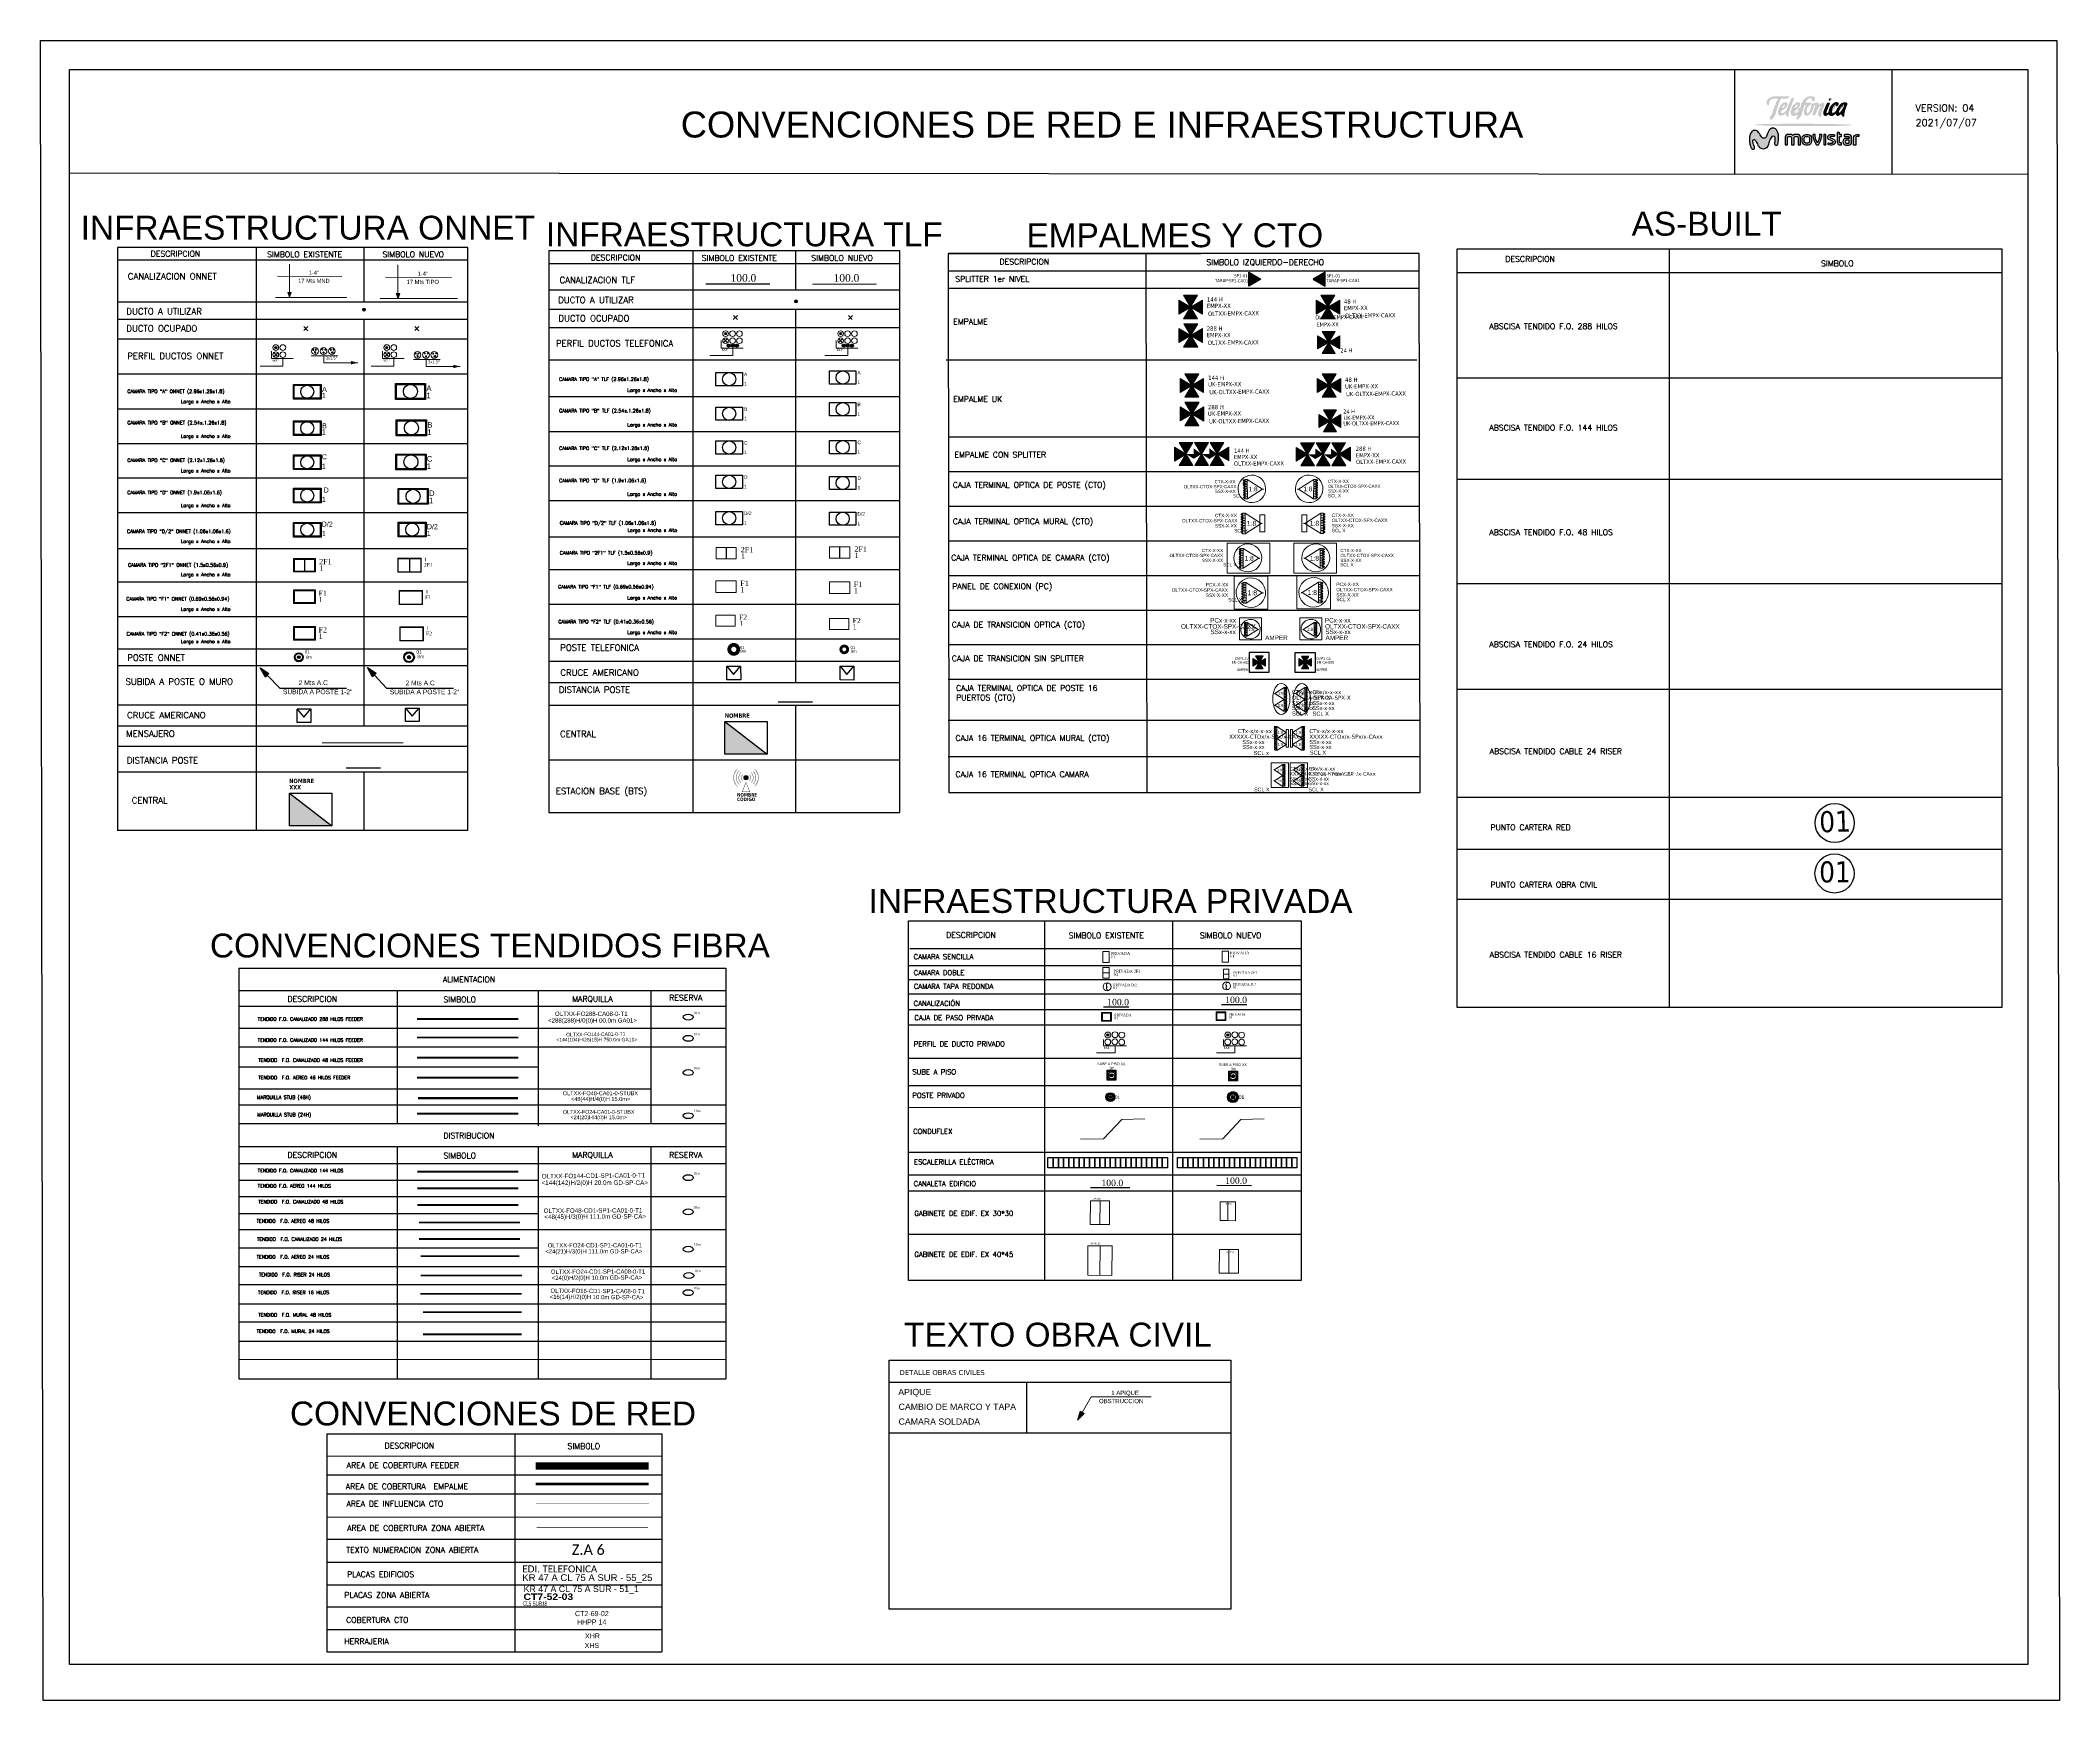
# Model space of a CAD drawing. Header units: inches. Extents: x -75.59 to -67.86, y 4.63 to 13.89.
# Drawn here: x -75.587852 to -75.586073, y 6.270697 to 6.272161 of the extents above; entities that cross this region are included whole.
import ezdxf
from ezdxf.enums import TextEntityAlignment as Align

# ---------------------------------------------------------------- set-up
doc = ezdxf.new("R2010")
doc.units = ezdxf.units.IN
doc.header["$MEASUREMENT"] = 0
doc.linetypes.add('DASHED', pattern=[0.75, 0.5, -0.25])
for name, color, linetype in [('BTS', 7, 'Continuous'), ('CAM 2F1 ONNET', 133, 'Continuous'), ('CAM 2F1 ONNET NUEVA', 6, 'Continuous'), ('CAM 2F1 TLF', 4, 'Continuous'), ('CAM 2F1 TLF NUEVA', 1, 'Continuous'), ('CAM A ONNET', 133, 'Continuous'), ('CAM A ONNET NUEVA', 6, 'Continuous'), ('CAM A TLF', 4, 'Continuous'), ('CAM A TLF NUEVA', 1, 'Continuous'), ('CAM B ONNET', 133, 'Continuous'), ('CAM B ONNET NUEVA', 6, 'Continuous'), ('CAM B TLF', 4, 'Continuous'), ('CAM B TLF NUEVA', 1, 'Continuous'), ('CAM C ONNET', 133, 'Continuous'), ('CAM C ONNET NUEVA', 6, 'Continuous'), ('CAM C TLF', 4, 'Continuous'), ('CAM C TLF NUEVA', 1, 'Continuous'), ('CAM D ONNET', 133, 'Continuous'), ('CAM D ONNET NUEVA', 6, 'Continuous'), ('CAM D TLF', 4, 'Continuous'), ('CAM D TLF NUEVA', 1, 'Continuous'), ('CAM D_2 ONNET', 133, 'Continuous'), ('CAM D_2 ONNET NUEVA', 6, 'Continuous'), ('CAM D_2 TLF', 4, 'Continuous'), ('CAM D_2 TLF NUEVA', 1, 'Continuous'), ('CAM F1 ONNET', 133, 'Continuous'), ('CAM F1 ONNET NUEVA', 6, 'Continuous'), ('CAM F1 TLF', 4, 'Continuous'), ('CAM F1 TLF NUEVA', 1, 'Continuous'), ('CAM F2 ONNET', 133, 'Continuous'), ('CAM F2 ONNET NUEVA', 6, 'Continuous'), ('CAM F2 TLF', 4, 'Continuous'), ('CAM F2 TLF NUEVA', 1, 'Continuous'), ('CANALETA EDIFICIO', 5, 'Continuous'), ('CANALETA EDIFICIO NUEVA', 6, 'Continuous'), ('CANALIZACION PRIV', 5, 'Continuous'), ('CANALIZACION PRIV NUEVA', 6, 'Continuous'), ('CANALIZACION TLF', 4, 'Continuous'), ('CB 144 H CAN', 5, 'Continuous'), ('CB 144 H CAN_FEE', 5, 'Continuous'), ('CB 24 H MURAL', 3, 'Continuous'), ('CB 288 H CAN_FEE', 15, 'Continuous'), ('CB 48 H MURAL', 1, 'Continuous'), ('CENTRAL FTTH OLT', 5, 'Continuous'), ('CENTRAL FTTH ONNET OLT', 133, 'Continuous'), ('COBERTURA CTO', 30, 'Continuous'), ('COBERTURA EMPALME', 2, 'Continuous'), ('COBERTURA FEEDER', 122, 'Continuous'), ('COBERTURA ZONA ABIERTA', 30, 'Continuous'), ('CRUCE AMERICANO ALAMO', 133, 'Continuous'), ('CRUCE AMERICANO NUEVO', 6, 'Continuous'), ('CRUCE AMERICANO ONNET', 133, 'Continuous'), ('CRUCE AMERICANO TLF', 4, 'Continuous'), ('CRUCE AMERICANO TLF NUEVO', 1, 'Continuous'), ('CTO POSTE 16 PUERTOS', 1, 'Continuous'), ('CTO TRANSICION', 1, 'Continuous'), ('CTO TRANSICION SIN SP', 1, 'Continuous'), ('DUC_UTILIZAR', 1, 'Continuous'), ('DUCTOS ONNET', 133, 'Continuous'), ('DUCTOS ONNET NUEVO', 6, 'Continuous'), ('DUCTOS TLF', 4, 'Continuous'), ('DUCTOS TLF NUEVOS', 1, 'Continuous'), ('EMP FTTH 144 H', 3, 'Continuous'), ('EMP FTTH 144 H_UK', 5, 'Continuous'), ('EMP FTTH 24 H', 3, 'Continuous'), ('EMP FTTH 24 H_UK', 5, 'Continuous'), ('EMP FTTH 288 H', 3, 'Continuous'), ('EMP FTTH 288 H_UK', 5, 'Continuous'), ('EMP FTTH 48 H', 3, 'Continuous'), ('EMP FTTH 48 H_UK', 5, 'Continuous'), ('ESCALERILLA', 5, 'Continuous'), ('ESCALERILLA NUEVA', 6, 'Continuous'), ('HERRAJERIA', 30, 'Continuous'), ('MARQUILLA F.O 144', 5, 'Continuous'), ('MARQUILLA F.O 144_FEE', 5, 'Continuous'), ('MARQUILLA F.O 288_FEE', 15, 'Continuous'), ('MARQUILLA F.O 48', 1, 'Continuous'), ('MENSAJERO', 7, 'Continuous'), ('OBRAS NUEVAS', 1, 'Continuous'), ('PLACAS INT', 6, 'Continuous'), ('PLACAS ZONA ABIERTA', 8, 'Continuous'), ('POSTE ONNET', 133, 'Continuous'), ('POSTE ONNET NUEVO', 6, 'Continuous'), ('POSTE PRIVADO', 5, 'Continuous'), ('POSTE PRIVADO NUEVO', 6, 'Continuous'), ('POSTE TLF', 4, 'Continuous'), ('POSTE TLF NUEVO', 1, 'Continuous'), ('PUNTO CARTERA', 7, 'Continuous'), ('PUNTO CARTERA OC', 5, 'Continuous'), ('RESERVA F.O 144', 5, 'Continuous'), ('RESERVA F.O 24', 3, 'Continuous'), ('RESERVA F.O 288', 15, 'Continuous'), ('RESERVA F.O 48', 1, 'Continuous'), ('RESERVA RISER F.O 16', 6, 'Continuous'), ('RESERVA RISER F.O 24', 6, 'Continuous'), ('ROTULO', 250, 'Continuous'), ('SP 1ER NIVEL', 1, 'Continuous'), ('SUBIDA A PISO EXISTENTE', 5, 'Continuous'), ('SUBIDA A PISO NUEVA', 6, 'Continuous'), ('SUBIDA A POSTE ONNET EXISTENTE', 133, 'Continuous'), ('SUBIDA A POSTE ONNET NUEVA', 6, 'Continuous'), ('TEXLABEL', 4, 'Continuous'), ('TRAMO AEREO ONNET', 133, 'Continuous'), ('TRAMO AEREO TLF', 4, 'DASHED')]:
    doc.layers.add(name, color=color, linetype=linetype)
for name, color, linetype, lineweight in [('CAJA DE PASO', 5, 'Continuous', 20), ('CAJA DE PASO NUEVA', 6, 'Continuous', 20), ('CAM PRIV DOBLE', 5, 'Continuous', 0), ('CAM PRIV DOBLE NUEVA', 6, 'Continuous', 0), ('CAM PRIV SENCILLA', 5, 'Continuous', 0), ('CAM PRIV SENCILLA NUEVA', 6, 'Continuous', 0), ('CAM PRIV TAPA REDONDA', 5, 'Continuous', 0), ('CAM PRIV TAPA REDONDA NUEVA', 6, 'Continuous', 0), ('CANALIZACION ONNET', 133, 'Continuous', 0), ('CANALIZACION ONNET NUEVA', 6, 'Continuous', 0), ('CANALIZACION TLF NUEVA', 1, 'Continuous', 0), ('CB 144 H AER', 5, 'DASHED', 0), ('CB 24 H AER', 3, 'DASHED', 0), ('CB 24 H CAN', 3, 'Continuous', 0), ('CB 48 H AER', 1, 'DASHED', 0), ('CB 48 H AER_FEE', 1, 'DASHED', 0), ('CB 48 H CAN', 1, 'Continuous', 0), ('CB 48 H CAN_FEE', 1, 'Continuous', 0), ('CB RISER 16 H', 6, 'Continuous', 0), ('CB RISER 24 H', 6, 'Continuous', 0), ('CONDUFLEX EXISTENTE', 5, 'Continuous', 0), ('CONDUFLEX NUEVO', 6, 'Continuous', 0), ('CONVENCIONES', 7, 'Continuous', 5), ('CTO CAMARA', 10, 'Continuous', 0), ('CTO CAMARA 16 PUERTOS', 1, 'Continuous', 15), ('CTO INDOOR', 10, 'Continuous', 0), ('CTO MURAL', 10, 'Continuous', 0), ('CTO MURAL 16 PUERTOS', 10, 'Continuous', 0), ('CTO POSTE', 10, 'Continuous', 0), ('DISTANCIA ALAMO-CAN NUEVA', 6, 'Continuous', 20), ('DISTANCIA ONNET-CAN', 133, 'Continuous', 20), ('DISTANCIA ONNET-CAN NUEVA', 6, 'Continuous', 20), ('DUCTOS PRIV', 5, 'Continuous', 0), ('DUCTOS PRIV NUEVOS', 6, 'Continuous', 0), ('GABINETE NUEVO', 6, 'Continuous', 20), ('GABINETE_EX', 5, 'Continuous', 20), ('MARQUILLA F.O 24', 3, 'Continuous', 0), ('MARQUILLA RISER 16', 6, 'Continuous', 0), ('MARQUILLA RISER 24', 6, 'Continuous', 0), ('MARQUILLA STUB', 3, 'Continuous', 15), ('MARQUILLA STUB 24', 3, 'Continuous', 15), ('MARQUILLA STUB 48', 1, 'Continuous', 15), ('TEXTO OBRA CIVIL', 1, 'Continuous', 0)]:
    doc.layers.add(name, color=color, linetype=linetype, lineweight=lineweight)
doc.styles.add('ARIAL', font='arial.ttf')
doc.styles.add('ARIAL_BLACK', font='')
doc.styles.add('BOOK', font='BOOKOS.TTF')
doc.styles.add('Legend', font='calibri.ttf')
doc.styles.add('romans', font='romans.shx', dxfattribs={"height": 0.5})
doc.styles.get("Standard").update_dxf_attribs({"font": 'arial.ttf'})
doc.styles.add('style2', font='verdana.ttf', dxfattribs={"height": 0.1})
doc.styles.add('SWIS', font='swissl.ttf', dxfattribs={"height": 80})
doc.styles.add('TAHOMA', font='tahoma.ttf')
doc.styles.add('TEXT CENTRAL OLT', font='', dxfattribs={"height": 1})
doc.styles.add('TEXT SCL GRANDES', font='tahoma.ttf', dxfattribs={"height": 14})
doc.styles.add('TEXT VARIOS', font='tahoma.ttf', dxfattribs={"height": 0.3})
doc.styles.add('TXT CAM GRANDE', font='arial.ttf', dxfattribs={"height": 0.4})
doc.styles.add('TXT CTO Y SS', font='arial.ttf', dxfattribs={"height": 0.5})
doc.styles.add('TXT SP', font='tahoma.ttf', dxfattribs={"height": 0.3})
doc.styles.get('ARIAL_BLACK').set_extended_font_data('Arial Black', bold=True)
doc.styles.get('TEXT CENTRAL OLT').set_extended_font_data('Tahoma', bold=True)
doc.linetypes.add('BATTING', pattern='A,0.0001,-0.1,[134,ltypeshp.shx,S=0.1,R=0,X=-0.1,Y=0],-0.2,[134,ltypeshp.shx,S=0.1,R=180,X=0.1,Y=0],-0.1', length=0.4001)
doc.linetypes.add('CERCA_LINE', pattern='A,12.7,-5.08,["X",Standard,S=2.54,R=0,X=-2.54,Y=-1.27],-2.08', length=19.86)
doc.linetypes.add('FENCELINE1', pattern='A,0.25,-0.1,[133,ltypeshp.shx,S=0.1,R=0,X=-0.1,Y=0],-0.1,1', length=1.45)

# ---------------------------------------------------------------- blocks, each defined once
blk = doc.blocks.new('MARQUILLA 24')
at = {"layer": 'MARQUILLA F.O 24', "style": 'ARIAL', "oblique": 0}
for tag, p in [('IDENTIFICACIONCABLEFIBRA', (0, 0.54)), ('CAPACIDADFIBRA', (-0.18, -0.54))]:
    blk.add_attdef(tag, text='', height=0.698, rotation=359.8296, dxfattribs=at).set_placement(p, align=Align.MIDDLE)
blk = doc.blocks.new('MARQUILLA RISER 16')
at = {"layer": 'MARQUILLA RISER 16', "style": 'ARIAL', "oblique": 0}
for tag, p in [('IDENTIFICACIONCABLEFIBRA', (0, 0.32)), ('CAPACIDADFIBRA', (-0.11, -0.32))]:
    blk.add_attdef(tag, text='', height=0.417, rotation=359.8296, dxfattribs=at).set_placement(p, align=Align.MIDDLE)
blk = doc.blocks.new('MARQUILLA RISER 24')
at = {"layer": 'MARQUILLA RISER 24', "style": 'ARIAL', "oblique": 0}
for tag, p in [('IDENTIFICACIONCABLEFIBRA', (0, 0.32)), ('CAPACIDADFIBRA', (-0.11, -0.32))]:
    blk.add_attdef(tag, text='', height=0.417, rotation=359.8296, dxfattribs=at).set_placement(p, align=Align.MIDDLE)
blk = doc.blocks.new('*U489')
at = {"layer": 'MARQUILLA F.O 48', "style": 'ARIAL', "oblique": 0}
for tag, p in [('IDENTIFICACIONCABLEFIBRA', (0.09, 0.54)), ('CAPACIDADFIBRA', (0.43, -0.49))]:
    blk.add_attdef(tag, text='', height=0.698, dxfattribs=at).set_placement(p, align=Align.MIDDLE)
blk = doc.blocks.new('POSTE ONNET NUEVA')
at = {"layer": 'POSTE ONNET NUEVO'}
h = blk.add_hatch(color=256, dxfattribs=at)
h.dxf.hatch_style = 1
h.paths.add_polyline_path([(-20.4, 0.3, 1), (20.4, 0.3, 1)])
h.paths.add_polyline_path([(17, 0.3, -1), (-17, 0.3, -1)], flags=16)
h.paths.add_polyline_path([(6.3, 0.3, -1), (-6.3, 0.3, -1)], flags=0)
h.paths.add_polyline_path([(6.3, 0.3, 1), (-6.3, 0.3, 1)], flags=0)
h = blk.add_hatch(color=256, dxfattribs=at)
h.dxf.hatch_style = 1
h.paths.add_polyline_path([(6.3, 0.3, 1), (-6.3, 0.3, 1)])
for radius in [20.4, 20.4, 17, 6.3]:
    blk.add_circle((0, 0.3), radius, dxfattribs=at)
at = {"layer": 'POSTE ONNET NUEVO', "style": 'SWIS'}
for tag, p in [('CONSECUTIVO', (21.9, 12.7)), ('MT_KG', (21.7, -6.1)), ('CODIGO_ATC', (22.4, -24.6))]:
    blk.add_attdef(tag, p, '', height=13.4, rotation=0.06127, dxfattribs=at)
blk = doc.blocks.new('CAM 2F1 ONNET NUEVA')
at = {"layer": 'CAM 2F1 ONNET NUEVA'}
blk.add_line((0, 25.9), (0, -25.9), dxfattribs=at)
at = {"layer": 'CAM 2F1 ONNET NUEVA', "lineweight": 0}
for points in [[(-46.8, 27.8), (46.8, 27.8), (46.8, -27.8), (-46.8, -27.8)], [(-44.8, 25.8), (44.8, 25.8), (44.8, -25.8), (-44.8, -25.8)]]:
    blk.add_lwpolyline(points, close=True, dxfattribs=at)
at = {"layer": 'CAM 2F1 ONNET NUEVA', "lineweight": 0, "style": 'BOOK'}
for tag, p in [('TIPO_CAM', (57, -6.2)), ('CONSECUTIVO', (58, 15.1))]:
    blk.add_attdef(tag, p, '', height=15, rotation=0.03902, dxfattribs=at)
at = {"layer": 'CAM 2F1 ONNET NUEVA', "lineweight": 0, "style": 'BOOK', "flags": 1}
blk.add_attdef('CODIGO_ATP', (58, -27.6), '', height=15, rotation=0.03902, dxfattribs=at)
blk = doc.blocks.new('CAM F1 ONNET NUEVA')
at = {"layer": 'CAM F1 ONNET NUEVA', "lineweight": 0}
for points in [[(-46.8, 27.8), (46.8, 27.8), (46.8, -27.8), (-46.8, -27.8)], [(-44.8, 25.8), (44.8, 25.8), (44.8, -25.8), (-44.8, -25.8)]]:
    blk.add_lwpolyline(points, close=True, dxfattribs=at)
at = {"layer": 'CAM F1 ONNET NUEVA', "lineweight": 0, "style": 'BOOK'}
for tag, p in [('TIPO_CAM', (57, -6.2)), ('CONSECUTIVO', (58, 15.1))]:
    blk.add_attdef(tag, p, '', height=15, rotation=0.03902, dxfattribs=at)
at = {"layer": 'CAM F1 ONNET NUEVA', "lineweight": 0, "style": 'BOOK', "flags": 1}
blk.add_attdef('CODIGO_ATP', (58, -27.6), '', height=15, rotation=0.03902, dxfattribs=at)
blk = doc.blocks.new('CAM F2 ONNET NUEVA')
at = {"layer": 'CAM F2 ONNET NUEVA', "lineweight": 0}
for points in [[(-46.8, 27.8), (46.8, 27.8), (46.8, -27.8), (-46.8, -27.8)], [(-44.8, 25.8), (44.8, 25.8), (44.8, -25.8), (-44.8, -25.8)]]:
    blk.add_lwpolyline(points, close=True, dxfattribs=at)
at = {"layer": 'CAM F2 ONNET NUEVA', "lineweight": 0, "style": 'BOOK'}
for tag, p in [('TIPO_CAM', (57, -6.2)), ('CONSECUTIVO', (58, 15.1))]:
    blk.add_attdef(tag, p, '', height=15, rotation=0.03902, dxfattribs=at)
at = {"layer": 'CAM F2 ONNET NUEVA', "lineweight": 0, "style": 'BOOK', "flags": 1}
blk.add_attdef('CODIGO_ATP', (58, -27.6), '', height=15, rotation=0.03902, dxfattribs=at)
blk = doc.blocks.new('CAM D ONNET NUEVA')
at = {"layer": 'CAM D ONNET NUEVA'}
for points in [[(-1.63, 0.86), (1.63, 0.86), (1.63, -0.86), (-1.63, -0.86)], [(-1.53, 0.76), (1.53, 0.76), (1.53, -0.76), (-1.53, -0.76)]]:
    blk.add_lwpolyline(points, close=True, dxfattribs=at)
blk.add_circle((0, 0), 0.763, dxfattribs=at)
at = {"layer": 'CAM D ONNET NUEVA', "style": 'TXT CAM GRANDE'}
for tag, p in [('TIPOD', (1.72, 0.04)), ('CODIGO', (1.71, -0.75))]:
    blk.add_attdef(tag, p, '', height=0.6, rotation=359.954, dxfattribs=at)
blk = doc.blocks.new('CAM C ONNET NUEVA')
at = {"layer": 'CAM C ONNET NUEVA'}
for points in [[(-1.63, 0.86), (1.63, 0.86), (1.63, -0.86), (-1.63, -0.86)], [(-1.53, 0.76), (1.53, 0.76), (1.53, -0.76), (-1.53, -0.76)]]:
    blk.add_lwpolyline(points, close=True, dxfattribs=at)
blk.add_circle((0, 0), 0.763, dxfattribs=at)
at = {"layer": 'CAM C ONNET NUEVA', "style": 'TXT CAM GRANDE'}
for tag, p in [('TIPOD', (1.72, 0.04)), ('CODIGO', (1.71, -0.75))]:
    blk.add_attdef(tag, p, '', height=0.6, rotation=359.954, dxfattribs=at)
blk = doc.blocks.new('CAM B ONNET NUEVA')
at = {"layer": 'CAM B ONNET NUEVA'}
for points in [[(-1.63, 0.86), (1.63, 0.86), (1.63, -0.86), (-1.63, -0.86)], [(-1.53, 0.76), (1.53, 0.76), (1.53, -0.76), (-1.53, -0.76)]]:
    blk.add_lwpolyline(points, close=True, dxfattribs=at)
blk.add_circle((0, 0), 0.763, dxfattribs=at)
at = {"layer": 'CAM B ONNET NUEVA', "style": 'TXT CAM GRANDE'}
for tag, p in [('TIPOD', (1.72, 0.04)), ('CODIGO', (1.71, -0.75))]:
    blk.add_attdef(tag, p, '', height=0.6, rotation=359.954, dxfattribs=at)
blk = doc.blocks.new('CAM A ONNET NUEVA')
at = {"layer": 'CAM A ONNET NUEVA'}
for points in [[(-1.63, 0.86), (1.63, 0.86), (1.63, -0.86), (-1.63, -0.86)], [(-1.53, 0.76), (1.53, 0.76), (1.53, -0.76), (-1.53, -0.76)]]:
    blk.add_lwpolyline(points, close=True, dxfattribs=at)
blk.add_circle((0, 0), 0.763, dxfattribs=at)
at = {"layer": 'CAM A ONNET NUEVA', "style": 'TXT CAM GRANDE'}
for tag, p in [('TIPOD', (1.72, 0.04)), ('CODIGO', (1.71, -0.75))]:
    blk.add_attdef(tag, p, '', height=0.6, rotation=359.954, dxfattribs=at)
blk = doc.blocks.new('*U488')
at = {"layer": 'TEXTO OBRA CIVIL'}
h = blk.add_hatch(color=1, dxfattribs=at)
h.dxf.hatch_style = 1
h.paths.add_polyline_path([(0.145, 0.251), (0.175, 0.357), (0.221, 0.33)])
at = {"layer": 'TEXTO OBRA CIVIL', "color": 1}
for points in [[(0.198, 0.343), (0.303, 0.526)], [(0.303, 0.526), (1.003, 0.526)]]:
    blk.add_lwpolyline(points, dxfattribs=at)
at = {"layer": 'TEXTO OBRA CIVIL'}
blk.add_lwpolyline([(0.221, 0.33), (0.175, 0.357), (0.145, 0.251)], close=True, dxfattribs=at)
at = {"layer": 'TEXTO OBRA CIVIL', "color": 1, "linetype": 'CERCA_LINE', "ltscale": 0.5}
for tag, p in [('NOT', (0.653, 0.451)), ('DET', (0.7, 0.546))]:
    blk.add_attdef(tag, text='', height=0.05, dxfattribs=at).set_placement(p, align=Align.CENTER)
blk = doc.blocks.new('CAM D_2 ONNET NUEVA')
at = {"layer": 'CAM D_2 ONNET NUEVA'}
for points in [[(-1.63, 0.86), (1.63, 0.86), (1.63, -0.86), (-1.63, -0.86)], [(-1.53, 0.76), (1.53, 0.76), (1.53, -0.76), (-1.53, -0.76)]]:
    blk.add_lwpolyline(points, close=True, dxfattribs=at)
blk.add_circle((0, 0), 0.763, dxfattribs=at)
at = {"layer": 'CAM D_2 ONNET NUEVA', "style": 'TXT CAM GRANDE'}
for tag, p in [('TIPOD/2', (1.72, 0.04)), ('CODIGO', (1.71, -0.75))]:
    blk.add_attdef(tag, p, '', height=0.6, rotation=359.954, dxfattribs=at)
blk = doc.blocks.new('LOGO TELEFONICA')
h = blk.add_hatch(color=4)
h.paths.add_polyline_path([(620.2, 92.05), (619.05, 92.11, 0.103045), (616.78, 91.76, 0.154687), (615.56, 90.8, 0.11739), (615.19, 89.84, 0.190957), (615.37, 89.11, 0.022332), (615.64, 88.76, 0.538822), (616.11, 88.82), (616.11, 89.44, -0.462964), (618.15, 91.17), (619.81, 91.29), (619.27, 90.59, 0.028514), (619, 90.2), (617.66, 86.78), (617.62, 86.57, -0.11837), (616.46, 84.08, 0.182408), (616.31, 83.6, 0.307864), (616.51, 83.34, 0.085582), (616.77, 83.3, 0.124591), (617.11, 83.39, 0.015683), (617.4, 83.57, 0.11691), (617.91, 84.1, 0.020301), (618.51, 85.24, 0.101461), (618.74, 86.15), (619.9, 89.62, -0.095432), (620.84, 91.3), (622.36, 91.25, 0.141787), (623.57, 91.57, 0.319439), (623.78, 92.03, 0.282441), (623.66, 92.15, 0.216817), (623.53, 92.13, -0.191436), (623.36, 92.1)])
h.paths.add_polyline_path([(623.14, 88.84, 0.315055), (623.02, 89.6, 0.186964), (622.28, 89.87, 0.066376), (621.41, 89.59, 0.038816), (620.74, 88.92, 0.020847), (620.02, 87.79, 0.036913), (619.68, 86.92, 0.140086), (619.65, 85.48, 0.419133), (620.29, 84.8, 0.090172), (621.58, 85.01), (622.18, 85.5), (622.53, 85.62), (622.53, 84.72), (623.08, 84.6), (623.19, 84.48), (623.29, 84.41), (623.4, 84.4), (623.47, 84.42), (623.52, 84.46), (623.53, 84.48), (623.55, 84.51), (623.61, 85.93), (625.6, 91.22, 0.337767), (625.54, 91.42, 0.227796), (625.09, 91.51, 0.141612), (624.46, 91.12), (622.81, 87.02, -0.321227), (620.82, 85.74, -0.480515), (620.82, 86.56), (621.5, 87, 0.139596)])
h.paths.add_polyline_path([(622.16, 88.65, -0.185928), (621.49, 87.77), (621.34, 87.68, -0.51302), (621.13, 87.88, -0.150583), (621.34, 88.33, -0.052867), (621.89, 89, -0.533373), (622.11, 88.99, -0.209223)], flags=16)
h = blk.add_hatch(color=4)
edge = h.paths.add_edge_path()
edge.add_line((625.69, 86.54), (625.86, 86.64))
edge.add_arc((622.51, 92.01), 6.33, 301.98998, 313.11174)
edge.add_arc((620.66, 93.99), 9.04, 313.11174, 320.54698)
edge.add_arc((626.79, 88.94), 1.09, 320.54698, 364.45657)
edge.add_arc((626.98, 89.15), 0.906, 352.10053, 382.42272)
edge.add_arc((627.37, 89.38), 0.464, 14.22236, 88.95662)
edge.add_arc((627.22, 85.58), 4.27, 87.79072, 95.73198)
edge.add_arc((627.19, 88.12), 1.75, 103.28158, 123.45034)
edge.add_arc((627.62, 87.32), 2.66, 121.5832, 140.50266)
edge.add_arc((627.08, 87.22), 2.34, 130.24175, 163.87318)
edge.add_arc((616.83, 89.8), 8.23, 337.59772, 346.48188, ccw=False)
edge.add_arc((626.99, 85.89), 2.66, 163.13062, 185.5074)
edge.add_arc((625.19, 85.63), 0.852, 180.14301, 224.83709)
edge.add_arc((625.3, 85.68), 0.967, 222.31471, 248.91712)
edge.add_arc((625.88, 87.75), 3.11, 252.56373, 265.44067)
edge.add_arc((625.66, 85.73), 1.08, 268.73244, 320.34066)
edge.add_line((626.49, 85.04), (626.92, 85.33))
edge.add_arc((627, 85.22), 0.14, -7.48807, 124.30541, ccw=False)
edge.add_arc((625.08, 85.47), 2.08, 318.59517, 352.51193, ccw=False)
edge.add_arc((627.03, 83.75), 0.526, 138.59517, 166.08336)
edge.add_arc((627.11, 83.73), 0.611, 166.08336, 205.63565)
edge.add_arc((626.84, 83.6), 0.31, 205.63565, 322.95068)
edge.add_line((627.09, 83.41), (627.26, 83.55))
edge.add_arc((624.67, 86.81), 4.17, 308.46838, 329.35958)
edge.add_arc((626.17, 85.92), 2.42, 329.35958, 355.49885)
edge.add_line((628.59, 85.73), (629.5, 88.57))
edge.add_arc((630.18, 88.35), 0.717, 135.51435, 162.10176, ccw=False)
edge.add_arc((630, 88.53), 0.456, 65.71129, 135.51435, ccw=False)
edge.add_arc((630.13, 88.83), 0.124, -43.78967, 65.71129, ccw=False)
edge.add_line((630.22, 88.75), (630.16, 88.62))
edge.add_arc((552.09, 125.15), 86.2, 334.14924, 334.92234, ccw=False)
edge.add_arc((632.46, 86.21), 3.11, 154.14924, 178.80171)
edge.add_arc((634.43, 86.17), 5.08, 178.80171, 189.23172)
edge.add_arc((630.02, 85.46), 0.613, 189.23172, 247.64032)
edge.add_arc((630.34, 86.22), 1.43, 247.64032, 296.99975)
edge.add_arc((629.56, 87.74), 3.14, 296.99975, 331.86055)
edge.add_arc((625.7, 89.81), 7.53, 331.86055, 346.12938)
edge.add_arc((611.99, 93.19), 21.64, 346.12938, 347.80501)
edge.add_line((633.15, 88.62), (633.21, 88.73))
edge.add_arc((633.47, 88.57), 0.302, 51.27723, 148.65412, ccw=False)
edge.add_arc((633.56, 88.68), 0.161, -36.07924, 51.27723, ccw=False)
edge.add_line((633.69, 88.59), (632.72, 85.81))
edge.add_arc((633.86, 85.41), 1.21, 160.70915, 174.72936)
edge.add_arc((634.5, 85.35), 1.85, 174.72936, 191.22227)
edge.add_arc((632.84, 85.02), 0.165, 191.22227, 261.74981)
edge.add_arc((633.17, 87.27), 2.43, 261.74981, 273.48173)
edge.add_arc((633.3, 85.12), 0.278, 273.48173, 334.63794)
edge.add_line((633.55, 85), (633.96, 85.98))
edge.add_arc((644.46, 81.6), 11.38, 146.01386, 157.35427, ccw=False)
edge.add_arc((638.15, 85.86), 3.77, 133.59157, 146.01386, ccw=False)
edge.add_arc((635.67, 88.47), 0.165, 44.81169, 133.59157, ccw=False)
edge.add_arc((635.69, 88.48), 0.141, -24.19198, 44.81169, ccw=False)
edge.add_line((635.82, 88.43), (635.73, 88.25))
edge.add_arc((553.88, 127.04), 90.58, 334.01819, 334.63874, ccw=False)
edge.add_arc((647.01, 81.65), 13.03, 154.01819, 158.13094)
edge.add_arc((637.21, 85.59), 2.47, 158.13094, 184.78758)
edge.add_arc((636.66, 85.54), 1.91, 184.78758, 204.58319)
edge.add_arc((635.42, 84.98), 0.545, 204.58319, 255.84166)
edge.add_arc((636.08, 87.58), 3.23, 255.84166, 263.18861)
edge.add_arc((635.72, 84.57), 0.198, 263.18861, 335.25816)
edge.add_line((635.9, 84.49), (635.88, 84.74))
edge.add_arc((639.37, 84.94), 3.5, 166.6344, 183.27393, ccw=False)
edge.add_arc((644.39, 83.75), 8.65, 151.66729, 166.6344, ccw=False)
edge.add_line((636.77, 87.86), (637.02, 88.54))
edge.add_arc((636.03, 88.91), 1.06, 339.89303, 373.91526)
edge.add_arc((636.1, 88.92), 0.985, 13.91526, 44.22531)
edge.add_arc((636.46, 89.27), 0.483, 44.22531, 119.52473)
edge.add_arc((641.02, 81.22), 9.74, 119.52473, 122.58364)
edge.add_line((635.78, 89.43), (635.28, 89.04))
edge.add_arc((635.13, 89.24), 0.246, 223.83165, 307.59606, ccw=False)
edge.add_line((634.95, 89.07), (634.9, 89.33))
edge.add_arc((634.05, 89.17), 0.861, 10.62541, 38.47878)
edge.add_arc((634.52, 89.54), 0.259, 38.47878, 114.88749)
edge.add_line((634.42, 89.78), (633.96, 89.71))
edge.add_arc((634.17, 88.24), 1.49, 98.12552, 123.30157)
edge.add_arc((632.76, 90.37), 1.07, 284.87505, 303.30157, ccw=False)
edge.add_arc((632.72, 90.54), 1.24, 258.44315, 284.87505, ccw=False)
edge.add_arc((632.42, 89.05), 0.284, 78.44315, 205.89789)
edge.add_line((632.16, 88.93), (632.14, 88.35))
edge.add_arc((628.27, 88.51), 3.87, 314.29638, 357.64266, ccw=False)
edge.add_arc((630.76, 85.96), 0.307, 197.11494, 314.29638, ccw=False)
edge.add_arc((632.99, 86.65), 2.64, 115.45678, 197.11494, ccw=False)
edge.add_line((631.85, 89.03), (631.99, 89.1))
edge.add_arc((631.84, 89.41), 0.348, 295.46999, 416.27915)
edge.add_line((632.04, 89.7), (631.96, 89.73))
edge.add_line((631.96, 89.73), (631.65, 89.74))
edge.add_line((631.65, 89.74), (630.26, 89.71))
edge.add_arc((630.26, 89.98), 0.266, 166.26836, 270.99144, ccw=False)
edge.add_line((630, 90.04), (630.07, 90.16))
edge.add_arc((633.66, 87.81), 4.29, 121.20942, 146.74581, ccw=False)
edge.add_arc((631.85, 90.79), 0.798, 45.14082, 121.20942, ccw=False)
edge.add_arc((631.83, 90.77), 0.829, 13.285, 45.14082, ccw=False)
edge.add_arc((632.29, 90.88), 0.354, -59.28795, 13.285, ccw=False)
edge.add_arc((632.59, 90.38), 0.226, 120.71205, 288.44885)
edge.add_arc((632.11, 91.82), 1.75, 288.44885, 317.20443)
edge.add_arc((632.87, 91.12), 0.707, 317.20443, 371.33433)
edge.add_arc((632.57, 91.06), 1.02, 11.33433, 71.2932)
edge.add_arc((631.99, 89.37), 2.8, 71.2932, 94.37704)
edge.add_arc((632.03, 88.83), 3.34, 94.37704, 116.11468)
edge.add_arc((632.25, 88.38), 3.84, 116.11468, 161.21159)
edge.add_arc((628.45, 89.67), 0.177, 262.31158, 341.21159, ccw=False)
edge.add_arc((628.4, 89.3), 0.205, 82.31158, 160.51301)
edge.add_arc((628.6, 89.23), 0.418, 160.51301, 189.39606)
edge.add_arc((628.53, 89.21), 0.347, 189.39606, 215.87096)
edge.add_line((628.25, 89.01), (628.29, 88.96))
edge.add_arc((627.98, 88.75), 0.365, -18.36249, 33.70669, ccw=False)
edge.add_arc((610.95, 94.41), 18.32, 335.67515, 341.63751, ccw=False)
edge.add_arc((625.79, 87.7), 2.03, 271.63248, 335.67515, ccw=False)
edge.add_arc((625.83, 86.05), 0.383, 163.73364, 271.63248, ccw=False)
edge.add_arc((626.3, 85.92), 0.871, 134.62707, 163.73364, ccw=False)
edge = h.paths.add_edge_path(flags=16)
edge.add_line((626.06, 87.68), (626.2, 87.77))
edge.add_arc((625.4, 89.08), 1.54, 301.59195, 343.72241)
edge.add_arc((626.46, 88.77), 0.428, 343.72241, 390.99104)
edge.add_arc((626.72, 88.92), 0.133, 30.99104, 143.2881)
edge.add_arc((629.5, 86.07), 4.11, 134.58904, 146.6941)
edge.add_arc((626.69, 87.76), 0.843, 137.99504, 172.24886)
edge.add_arc((626.03, 87.85), 0.177, 172.24886, 280.88385)
h = blk.add_hatch(color=4)
edge = h.paths.add_edge_path()
edge.add_line((638.83, 91.18), (638.94, 91.29))
edge.add_arc((639.28, 91.02), 0.431, 34.45112, 141.94142, ccw=False)
edge.add_arc((639.23, 91.01), 0.476, -36.46636, 32.29947, ccw=False)
edge.add_line((639.61, 90.73), (639.5, 90.56))
edge.add_arc((639.12, 90.83), 0.462, 269.50469, 324.76501, ccw=False)
edge.add_arc((639.12, 90.72), 0.353, 206.51754, 269.50469, ccw=False)
edge.add_arc((639.6, 90.96), 0.898, 186.90114, 206.51754, ccw=False)
edge.add_arc((639.24, 90.85), 0.526, 140.49029, 178.89238, ccw=False)
edge = h.paths.add_edge_path(flags=16)
edge.add_line((644.3, 87.96), (644.15, 87.69))
edge.add_arc((632.67, 93.4), 12.82, 326.86545, 333.56655, ccw=False)
edge.add_arc((640.65, 88.31), 3.36, 311.81794, 325.04091, ccw=False)
edge.add_arc((642.79, 85.92), 0.147, 219.27712, 311.81794, ccw=False)
edge.add_arc((643.12, 86.13), 0.54, 157.15353, 214.7718, ccw=False)
edge.add_line((642.62, 86.34), (642.79, 86.81))
edge.add_arc((648.72, 84.65), 6.31, 136.65963, 160.02411, ccw=False)
edge.add_arc((644.32, 88.81), 0.257, 30.86069, 136.10707, ccw=False)
edge.add_line((644.54, 88.94), (644.54, 88.77))
edge.add_arc((642.19, 89.03), 2.36, 333.192, 353.67477, ccw=False)
edge = h.paths.add_edge_path()
edge.add_line((637.84, 89.04), (637.45, 88.16))
edge.add_arc((678.89, 69.92), 45.27, 156.23688, 158.06963)
edge.add_arc((640.32, 85.45), 3.69, 158.06963, 173.84103)
edge.add_arc((637.84, 85.72), 1.21, 173.84103, 228.77867)
edge.add_arc((637.51, 85.33), 0.699, 228.77867, 301.49839)
edge.add_arc((635.87, 88.02), 3.85, 301.49839, 311.61254)
edge.add_line((638.42, 85.14), (638.52, 85.19))
edge.add_arc((638.63, 84.97), 0.251, 39.76782, 116.70938, ccw=False)
edge.add_line((638.82, 85.13), (638.96, 84.98))
edge.add_arc((639.76, 85.7), 1.08, 221.94914, 292.34115)
edge.add_line((640.17, 84.7), (640.48, 84.82))
edge.add_arc((640.08, 85.87), 1.12, 290.54463, 327.45849)
edge.add_line((641.03, 85.26), (641.08, 85.33))
edge.add_arc((641.22, 85.22), 0.182, 29.87866, 144.37736, ccw=False)
edge.add_arc((644.43, 87.06), 3.52, 209.87866, 218.79483)
edge.add_arc((642.15, 85.23), 0.592, 218.79483, 313.68152)
edge.add_line((642.56, 84.8), (643.04, 85.09))
edge.add_line((643.04, 85.09), (643.21, 85.22))
edge.add_line((643.21, 85.22), (643.31, 85.32))
edge.add_arc((643.39, 85.25), 0.105, 29.32281, 134.98143, ccw=False)
edge.add_arc((642.95, 84.65), 0.841, 2.76065, 50.82465, ccw=False)
edge.add_arc((644.28, 84.91), 0.546, 204.26249, 277.27077)
edge.add_arc((644.31, 84.7), 0.336, 277.27077, 339.42965)
edge.add_line((644.63, 84.59), (644.63, 84.95))
edge.add_arc((648.66, 84.95), 4.03, 162.64785, 180, ccw=False)
edge.add_arc((658.29, 83.16), 13.81, 155.71647, 167.51054, ccw=False)
edge.add_line((645.7, 88.84), (645.79, 89.04))
edge.add_arc((645.18, 89.3), 0.661, 337.62886, 374.3831)
edge.add_arc((645.37, 89.35), 0.458, 14.3831, 98.87242)
edge.add_line((645.3, 89.8), (644.65, 89.81))
edge.add_arc((644.63, 87.9), 1.91, 89.40355, 115.83241)
edge.add_arc((645.1, 86.93), 2.99, 115.83241, 134.30656)
edge.add_arc((645.36, 86.66), 3.35, 134.30656, 149.13066)
edge.add_arc((626.83, 97.73), 18.22, 325.5285, 329.13066, ccw=False)
edge.add_arc((643.42, 86.35), 1.89, 145.5285, 163.02262)
edge.add_arc((640.65, 87.2), 1, 307.7005, 343.02262, ccw=False)
edge.add_line((641.26, 86.4), (640.97, 86.12))
edge.add_arc((639.28, 87.89), 2.45, 298.63279, 313.64947, ccw=False)
edge.add_arc((640.3, 86.02), 0.316, 218.76157, 298.63279, ccw=False)
edge.add_line((640.06, 85.82), (640, 85.98))
edge.add_arc((643.74, 86.2), 3.75, 129.72886, 183.4052, ccw=False)
edge.add_arc((641.45, 88.8), 0.299, 69.51099, 111.75136, ccw=False)
edge.add_arc((641.52, 88.99), 0.1, -29.51786, 69.51099, ccw=False)
edge.add_line((641.61, 88.94), (641.59, 88.84))
edge.add_arc((623.26, 92.28), 18.65, 348.53396, 349.37149, ccw=False)
edge.add_arc((641.79, 88.52), 0.258, 168.53396, 225.46937)
edge.add_arc((641.75, 88.47), 0.196, 225.46937, 317.1939)
edge.add_line((641.89, 88.34), (642.05, 88.46))
edge.add_arc((641.12, 89.65), 1.5, 307.81977, 333.85073)
edge.add_arc((641.99, 89.22), 0.54, 333.85073, 388.49007)
edge.add_arc((641.67, 89.05), 0.904, 28.49007, 104.85988)
edge.add_arc((642.24, 86.89), 3.14, 104.85988, 125.66717)
edge.add_arc((642.82, 86.09), 4.12, 125.66717, 173.46342)
edge.add_arc((637.77, 86.67), 0.959, 286.15404, 353.46342, ccw=False)
edge.add_arc((637.99, 85.89), 0.153, 173.90849, 286.15404, ccw=False)
edge.add_line((637.84, 85.91), (638.13, 86.73))
edge.add_arc((670.86, 74.98), 34.77, 155.91946, 160.2514, ccw=False)
edge.add_arc((638.67, 89.37), 0.487, 335.91946, 386.68858)
edge.add_line((639.1, 89.59), (638.92, 89.74))
edge.add_arc((638.68, 88.99), 0.796, 72.17416, 136.02182)
edge.add_arc((638.6, 88.95), 0.767, 130.4314, 173.50313)
h = blk.add_hatch(color=4)
h.dxf.hatch_style = 1
edge = h.paths.add_edge_path()
edge.add_line((648.97, 76.39), (648.97, 73.64))
edge.add_line((648.97, 73.64), (648.07, 73.66))
edge.add_line((648.07, 73.66), (648.11, 76.39))
edge.add_arc((649.42, 76.37), 1.31, 90.88924, 179.06186, ccw=False)
edge.add_line((649.4, 77.67), (650.12, 77.69))
edge.add_line((650.12, 77.69), (650.12, 76.92))
edge.add_line((650.12, 76.92), (649.48, 76.92))
edge.add_arc((649.48, 76.41), 0.514, 90, 182.05821)
edge = h.paths.add_edge_path(flags=16)
edge.add_line((646.3, 75.47), (645.45, 75.47))
edge.add_arc((645.45, 74.93), 0.548, 90, 270)
edge.add_line((645.45, 74.38), (646.18, 74.38))
edge.add_arc((646.18, 74.71), 0.33, 270, 362.82097)
edge.add_line((646.51, 74.72), (646.51, 75.34))
edge.add_arc((646.31, 75.26), 0.217, 23.50904, 91.40458)
edge = h.paths.add_edge_path()
edge.add_line((642.8, 76.85), (643.55, 76.85))
edge.add_line((643.55, 76.85), (643.55, 77.6))
edge.add_line((643.55, 77.6), (642.8, 77.6))
edge.add_line((642.8, 77.6), (642.8, 78.28))
edge.add_line((642.8, 78.28), (642.66, 78.4))
edge.add_line((642.66, 78.4), (641.9, 78.4))
edge.add_line((641.9, 78.4), (641.9, 74.92))
edge.add_arc((643.12, 74.92), 1.22, 180, 271.78864)
edge.add_line((643.16, 73.71), (643.55, 73.71))
edge.add_line((643.55, 73.71), (643.63, 73.8))
edge.add_line((643.63, 73.8), (643.63, 74.32))
edge.add_line((643.63, 74.32), (643.52, 74.45))
edge.add_line((643.52, 74.45), (643.24, 74.45))
edge.add_arc((643.24, 74.9), 0.443, 189.67655, 270, ccw=False)
edge.add_line((642.8, 74.82), (642.8, 76.85))
edge = h.paths.add_edge_path()
edge.add_line((640.98, 77.56), (640.98, 76.96))
edge.add_line((640.98, 76.96), (640.78, 76.84))
edge.add_arc((639.94, 73.84), 3.12, 74.37037, 100.86875)
edge.add_arc((639.52, 76.62), 0.324, 120.17532, 242.31158)
edge.add_line((639.37, 76.34), (640.61, 75.87))
edge.add_arc((640.05, 74.83), 1.18, -75.70961, 61.5047, ccw=False)
edge.add_arc((639.61, 76.22), 2.63, 244.26134, 286.11743, ccw=False)
edge.add_line((638.46, 73.85), (638.46, 74.41))
edge.add_line((638.46, 74.41), (638.62, 74.54))
edge.add_arc((639.55, 76.57), 2.23, 245.26629, 285.94502)
edge.add_arc((640.09, 74.79), 0.377, 280.14843, 426.57208)
edge.add_line((640.24, 75.14), (639, 75.61))
edge.add_arc((639.41, 76.59), 1.07, 100.60819, 247.15657, ccw=False)
edge.add_arc((639.94, 73.84), 3.87, 74.37037, 100.83499, ccw=False)
h.paths.add_polyline_path([(637.67, 77.63), (636.82, 77.63), (636.82, 73.71), (637.67, 73.71)])
edge = h.paths.add_edge_path(flags=16)
edge.add_arc((630.1, 75.02), 0.626, 185.00923, 267.05623, ccw=False)
edge.add_line((629.47, 74.97), (629.47, 75.64))
edge.add_line((629.47, 75.64), (629.47, 76.32))
edge.add_arc((630.1, 76.26), 0.626, 92.94377, 174.99077, ccw=False)
edge.add_line((630.06, 76.89), (630.88, 76.89))
edge.add_arc((630.85, 76.26), 0.626, 5.00923, 87.05623, ccw=False)
edge.add_line((631.47, 76.32), (631.47, 75.64))
edge.add_line((631.47, 75.64), (631.47, 74.97))
edge.add_arc((630.85, 75.02), 0.626, 272.94377, 354.99077, ccw=False)
edge.add_line((630.88, 74.4), (630.06, 74.4))
edge = h.paths.add_edge_path()
edge.add_arc((630.1, 75.02), 1.4, 183.35569, 268.02774, ccw=False)
edge.add_line((628.7, 74.94), (628.7, 75.64))
edge.add_line((628.7, 75.64), (628.7, 76.35))
edge.add_arc((630.1, 76.26), 1.4, 91.97226, 176.64431, ccw=False)
edge.add_line((630.05, 77.66), (630.9, 77.66))
edge.add_arc((630.85, 76.26), 1.4, 3.35569, 88.02774, ccw=False)
edge.add_line((632.24, 76.35), (632.24, 75.64))
edge.add_line((632.24, 75.64), (632.24, 74.94))
edge.add_arc((630.85, 75.02), 1.4, 271.97226, 356.64431, ccw=False)
edge.add_line((630.9, 73.63), (630.05, 73.63))
edge = h.paths.add_edge_path()
edge.add_arc((624.25, 76.41), 1.27, 45.0776, 90)
edge.add_line((624.25, 77.69), (623.48, 77.69))
edge.add_arc((623.48, 76.39), 1.29, 90.32782, 170.27193)
edge.add_line((622.21, 76.61), (622.21, 73.71))
edge.add_line((622.21, 73.71), (623.09, 73.71))
edge.add_line((623.09, 73.71), (623.09, 76.52))
edge.add_arc((623.55, 76.48), 0.453, 98.44193, 175.94613, ccw=False)
edge.add_line((623.48, 76.93), (623.86, 76.93))
edge.add_line((623.86, 76.93), (624.25, 76.93))
edge.add_arc((624.18, 76.48), 0.453, 4.05387, 81.55807, ccw=False)
edge.add_line((624.63, 76.52), (624.63, 73.71))
edge.add_line((624.63, 73.71), (625.66, 73.71))
edge.add_line((625.66, 73.71), (625.66, 76.52))
edge.add_arc((626.11, 76.48), 0.453, 98.44193, 175.94613, ccw=False)
edge.add_line((626.04, 76.93), (626.43, 76.93))
edge.add_line((626.43, 76.93), (626.81, 76.93))
edge.add_arc((626.74, 76.48), 0.453, 4.05387, 81.55807, ccw=False)
edge.add_line((627.2, 76.52), (627.2, 73.71))
edge.add_line((627.2, 73.71), (628.08, 73.71))
edge.add_line((628.08, 73.71), (628.08, 76.61))
edge.add_arc((626.81, 76.39), 1.29, 9.72807, 89.67218)
edge.add_line((626.81, 77.69), (626.04, 77.69))
edge.add_arc((626.04, 76.41), 1.27, 90, 134.9224)
edge = h.paths.add_edge_path()
edge.add_spline(control_points=[(610.97, 75.35), (610.9, 75.5), (610.76, 75.78), (610.22, 75.79), (609.87, 75.11), (610.2, 74.11), (610.55, 73.2), (610.69, 72.4), (610.37, 72.06), (609.97, 71.99), (609.4, 72.34), (609.04, 73.39), (608.73, 74.7), (608.67, 76.13), (608.88, 77.5), (609.4, 78.58), (610.2, 79.2), (610.9, 79.27), (611.65, 79.03), (612.25, 78.4), (612.8, 77.6), (613.2, 76.82), (613.73, 76.3), (614.3, 76.16), (614.92, 76.37), (615.3, 77.25), (615.67, 78.22), (616.11, 79.23), (616.72, 79.88), (617.5, 80.17), (618.25, 80.09), (618.97, 79.56), (619.26, 78.74), (619.72, 77.63), (619.69, 76.34), (619.66, 75.07), (619.63, 74.15), (619.3, 73.69), (618.96, 73.51), (618.61, 73.58), (618.23, 73.88), (618.22, 74.56), (618.35, 75.33), (618.36, 76.12), (618.35, 76.76), (617.97, 77.17), (617.3, 76.99), (616.87, 76.25), (616.48, 75.42), (616.24, 74.45), (615.91, 73.73), (615.69, 72.97), (615.17, 72.57), (614.44, 72.24), (613.51, 72.23), (612.47, 72.68), (611.82, 73.94), (611.29, 74.74), (610.97, 75.35)], knot_values=[0, 0, 0, 0, 0.458094, 0.881502, 1.322063, 2.502578, 3.820357, 4.406644, 4.710641, 5.115807, 5.526656, 6.621059, 8.271028, 9.606939, 10.856438, 12.432095, 13.041828, 13.807265, 14.439608, 15.350165, 16.350622, 17.343754, 17.988778, 18.480167, 19.037031, 19.786167, 21.191246, 22.223646, 23.068968, 23.767164, 24.666164, 25.214163, 26.363733, 27.16679, 28.819005, 30.116109, 31.059343, 31.490251, 31.729789, 32.18438, 32.480703, 33.125643, 34.008427, 34.898312, 35.488389, 35.871495, 36.388428, 37.28094, 38.323752, 39.182492, 40.233921, 40.730549, 41.490206, 42.07308, 43.137362, 44.185741, 45.280311, 47.232807, 47.232807, 47.232807, 47.232807], degree=3, periodic=0)
edge = h.paths.add_edge_path()
edge.add_arc((645.6, 74.92), 1.51, 161.25383, 199.61095)
edge.add_arc((645.36, 74.95), 1.3, 204.47223, 261.39068)
edge.add_line((645.17, 73.66), (646.38, 73.66))
edge.add_arc((646.38, 74.68), 1.02, 270, 359.93386)
edge.add_line((647.41, 74.68), (647.41, 76.53))
edge.add_arc((646.14, 76.37), 1.28, 7.21094, 78.94716)
edge.add_arc((645.59, 74.16), 3.56, 77.16511, 93.53536)
edge.add_arc((645.43, 75.39), 2.33, 91.35759, 112.87902)
edge.add_line((644.52, 77.53), (644.52, 76.97))
edge.add_line((644.52, 76.97), (644.58, 76.92))
edge.add_line((644.58, 76.92), (646.01, 76.93))
edge.add_arc((646.01, 76.37), 0.557, -30.77446, 90.32148, ccw=False)
edge.add_arc((645.33, 70.22), 5.98, 78.84869, 90.79081)
edge.add_arc((645.31, 74.98), 1.22, 92.89153, 159.84405)
edge = h.paths.add_edge_path()
edge.add_arc((626.87, 78.65), 9.39, 328.5152, 349.57922)
edge.add_line((636.11, 76.95), (636.14, 77.49))
edge.add_line((636.14, 77.49), (636.03, 77.62))
edge.add_line((636.03, 77.62), (635.26, 77.62))
edge.add_line((635.26, 77.62), (635.23, 77.07))
edge.add_arc((628.65, 77.78), 6.62, 330.90778, 353.82361, ccw=False)
edge.add_arc((640.21, 77.78), 6.62, 186.17639, 209.09222, ccw=False)
edge.add_line((633.63, 77.07), (633.6, 77.62))
edge.add_line((633.6, 77.62), (632.82, 77.62))
edge.add_line((632.82, 77.62), (632.71, 77.49))
edge.add_line((632.71, 77.49), (632.74, 76.95))
edge.add_arc((641.98, 78.65), 9.39, 190.42078, 211.4848)
edge.add_line((633.97, 73.75), (634.88, 73.75))
h = blk.add_hatch(color=4)
edge = h.paths.add_edge_path()
edge.add_ellipse((629.14, 81.27), major_axis=(18.56, -0.06), ratio=0.023999, start_angle=0, end_angle=360, ccw=False)
at = {"color": 4}
blk.add_line((633.97, 73.75), (634.88, 73.75), dxfattribs=at)
for points in [[(625.14, 77.32, 0.19856), (624.25, 77.69), (623.48, 77.69, 0.363694), (622.21, 76.61), (622.21, 73.71), (623.09, 73.71), (623.09, 76.52, -0.351686), (623.48, 76.93), (623.86, 76.93), (624.25, 76.93, -0.351686), (624.63, 76.52), (624.63, 73.71), (625.66, 73.71), (625.66, 76.52, -0.351686), (626.04, 76.93), (626.43, 76.93), (626.81, 76.93, -0.351686), (627.2, 76.52), (627.2, 73.71), (628.08, 73.71), (628.08, 76.61, 0.363694), (626.81, 77.69), (626.04, 77.69, 0.19856)], [(630.05, 73.63, -0.387232), (628.7, 74.94), (628.7, 75.64), (628.7, 76.35, -0.387232), (630.05, 77.66), (630.9, 77.66, -0.387232), (632.24, 76.35), (632.24, 75.64), (632.24, 74.94, -0.387232), (630.9, 73.63)], [(630.06, 74.4, -0.374118), (629.47, 74.97), (629.47, 75.64), (629.47, 76.32, -0.374118), (630.06, 76.89), (630.88, 76.89, -0.374118), (631.47, 76.32), (631.47, 75.64), (631.47, 74.97, -0.374118), (630.88, 74.4)], [(640.98, 77.56), (640.98, 76.96), (640.78, 76.84, 0.116139), (639.35, 76.9, 0.589846), (639.37, 76.34), (640.61, 75.87, -0.682245), (640.34, 73.7, -0.18469), (638.46, 73.85), (638.46, 74.41), (638.62, 74.54, 0.179382), (640.16, 74.42, 0.742826), (640.24, 75.14), (639, 75.61, -0.743671), (639.21, 77.64, -0.11599)]]:
    blk.add_lwpolyline(points, format="xyb", close=True, dxfattribs=at)
for points in [[(634.88, 73.75, 0.092169), (636.11, 76.95), (636.14, 77.49), (636.03, 77.62), (635.26, 77.62), (635.23, 77.07, -0.100324), (634.43, 74.56, -0.100324), (633.63, 77.07), (633.6, 77.62), (632.82, 77.62), (632.71, 77.49), (632.74, 76.95, 0.092169), (633.97, 73.75)], [(642.8, 76.85), (643.55, 76.85), (643.55, 77.6), (642.8, 77.6), (642.8, 78.28), (642.66, 78.4), (641.9, 78.4), (641.9, 74.92, 0.423387), (643.16, 73.71), (643.55, 73.71), (643.63, 73.8), (643.63, 74.32), (643.52, 74.45), (643.24, 74.45, -0.365569), (642.8, 74.82), (642.8, 76.85)], [(644.17, 75.4, 0.168945), (644.18, 74.41, 0.253589), (645.17, 73.66), (646.38, 73.66, 0.413875), (647.41, 74.68), (647.41, 76.53, 0.323648), (646.38, 77.63, 0.07155), (645.37, 77.71, 0.094182), (644.52, 77.53), (644.52, 76.97), (644.58, 76.92)], [(644.58, 76.92), (646.01, 76.93, -0.583744), (646.49, 76.09, 0.052155), (645.25, 76.2, 0.30074), (644.17, 75.4, 0.144259)], [(648.97, 76.39), (648.97, 73.64), (648.07, 73.66), (648.11, 76.39, -0.404903), (649.4, 77.67), (650.12, 77.69), (650.12, 76.92), (649.48, 76.92, 0.424775), (648.97, 76.39, -0.017963)], [(646.3, 75.47), (645.45, 75.47, 1), (645.45, 74.38), (646.18, 74.38, 0.428709), (646.51, 74.72), (646.51, 75.34, 0.305232), (646.3, 75.47, 1.274115)]]:
    blk.add_lwpolyline(points, format="xyb", dxfattribs=at)
blk.add_lwpolyline([(637.67, 77.63), (636.82, 77.63), (636.82, 73.71), (637.67, 73.71)], close=True, dxfattribs=at)
blk.add_spline([(610.97, 75.35), (610.7, 75.72), (610.27, 75.72), (610.03, 75.35), (610.19, 74.18), (610.59, 72.93), (610.59, 72.34), (610.38, 72.12), (609.99, 72.04), (609.62, 72.23), (609.12, 73.2), (608.76, 74.81), (608.72, 76.15), (608.92, 77.38), (609.68, 78.76), (610.18, 79.12), (610.93, 79.22), (611.54, 79.02), (612.21, 78.41), (612.78, 77.59), (613.31, 76.75), (613.8, 76.32), (614.28, 76.21), (614.8, 76.4), (615.2, 77.03), (615.72, 78.34), (616.19, 79.26), (616.79, 79.85), (617.44, 80.1), (618.33, 79.98), (618.77, 79.66), (619.31, 78.64), (619.58, 77.89), (619.69, 76.24), (619.65, 74.94), (619.5, 74.01), (619.24, 73.67), (619.02, 73.56), (618.58, 73.63), (618.35, 73.82), (618.23, 74.45), (618.33, 75.33), (618.36, 76.22), (618.26, 76.8), (617.99, 77.07), (617.48, 76.99), (616.91, 76.3), (616.49, 75.35), (616.23, 74.52), (615.86, 73.54), (615.68, 73.08), (615.11, 72.57), (614.58, 72.34), (613.52, 72.31), (612.57, 72.76), (611.95, 73.66), (610.97, 75.35)], degree=3, dxfattribs=at)
blk = doc.blocks.new('PLACAS ZONA ABIERTA')
at = {"style": 'Legend'}
blk.add_text('CL 82 KR 79 - 03_3', height=0.00001, rotation=318.5317, dxfattribs=at).set_placement((-0.37, -0.08))
blk.add_attdef('DIRECCION_HHPP', (0, 0), '', height=1)
blk.add_attdef('NOMBRE_PREDIO', (0, 1.27), '', height=1.03, dxfattribs=at)
at = {"color": 4, "width": 0.560951}
blk.add_attdef('SUBCLUSTER', text='', height=0.723, rotation=359.3319, dxfattribs=at).set_placement((-0.09, -2.18), (3.72, -2.23), align=Align.FIT)
at = {"color": 1, "flags": 1}
for tag, rotation, width, p, p2 in [('ATRIBUTO3', 359.661, 0.560841, (0.03, -3.11), (3.21, -3.13)), ('ATRIBUTO1', 359.5618, 0.571131, (4.31, -2.2), (7.55, -2.22))]:
    blk.add_attdef(tag, text='', height=0.723, rotation=rotation, dxfattribs=dict(at, width=width)).set_placement(p, p2, align=Align.FIT)
at = {"color": 215, "true_color": 0xa953a0, "style": 'ARIAL_BLACK'}
blk.add_attdef('CTO_ASOCIADA', (-0.03, -1.26), '', height=1.03, dxfattribs=at)
at = {"color": 1, "width": 0.560951, "flags": 1}
blk.add_attdef('ATRIBUTO2', (7.89, -2.25), '', height=0.723, rotation=359.3319, dxfattribs=at)
blk = doc.blocks.new('*U439')
at = {"layer": 'SUBIDA A POSTE ONNET EXISTENTE'}
h = blk.add_hatch(color=256, dxfattribs=at)
h.dxf.hatch_style = 1
h.paths.add_polyline_path([(0.122, 0.289), (0.163, 0.392), (0.206, 0.36)])
for points in [[(0.185, 0.376), (0.295, 0.529)], [(0.295, 0.529), (0.988, 0.631)]]:
    blk.add_lwpolyline(points, dxfattribs=at)
blk.add_lwpolyline([(0.206, 0.36), (0.163, 0.392), (0.122, 0.289)], close=True, dxfattribs=at)
at = {"layer": 'SUBIDA A POSTE ONNET EXISTENTE', "linetype": 'CERCA_LINE', "ltscale": 0.5}
for tag, p in [('SB', (0.678, 0.649)), ('DISTANCIA', (0.646, 0.549))]:
    blk.add_attdef(tag, text='', height=0.05, rotation=8.3927, dxfattribs=at).set_placement(p, align=Align.CENTER)
blk = doc.blocks.new('*U441')
at = {"layer": 'SUBIDA A POSTE ONNET NUEVA'}
h = blk.add_hatch(color=256, dxfattribs=at)
h.dxf.hatch_style = 1
h.paths.add_polyline_path([(0.128, 0.285), (0.167, 0.388), (0.211, 0.358)])
for points in [[(0.189, 0.373), (0.295, 0.529)], [(0.295, 0.529), (0.988, 0.631)]]:
    blk.add_lwpolyline(points, dxfattribs=at)
blk.add_lwpolyline([(0.211, 0.358), (0.167, 0.388), (0.128, 0.285)], close=True, dxfattribs=at)
at = {"layer": 'SUBIDA A POSTE ONNET NUEVA', "linetype": 'CERCA_LINE', "ltscale": 0.5}
for tag, p in [('SB', (0.678, 0.649)), ('DISTANCIA', (0.646, 0.549))]:
    blk.add_attdef(tag, text='', height=0.05, rotation=8.3927, dxfattribs=at).set_placement(p, align=Align.CENTER)
blk = doc.blocks.new('esc21')
at = {"layer": 'ESCALERILLA'}
for points in [[(0, 1.2), (0.6, 1.2), (0.6, 0), (0, 0), (0, 1.2)], [(0.6, 1.2), (1.2, 1.2), (1.2, 0), (0.6, 0), (0.6, 1.2)], [(1.2, 1.2), (1.8, 1.2), (1.8, 0), (1.2, 0), (1.2, 1.2)], [(1.8, 1.2), (2.4, 1.2), (2.4, 0), (1.8, 0), (1.8, 1.2)], [(2.4, 1.2), (3, 1.2), (3, 0), (2.4, 0), (2.4, 1.2)], [(3, 1.2), (3.6, 1.2), (3.6, 0), (3, 0), (3, 1.2)], [(3.6, 1.2), (4.2, 1.2), (4.2, 0), (3.6, 0), (3.6, 1.2)], [(4.2, 1.2), (4.8, 1.2), (4.8, 0), (4.2, 0), (4.2, 1.2)], [(4.8, 1.2), (5.4, 1.2), (5.4, 0), (4.8, 0), (4.8, 1.2)], [(5.4, 1.2), (6, 1.2), (6, 0), (5.4, 0), (5.4, 1.2)], [(6, 1.2), (6.6, 1.2), (6.6, 0), (6, 0), (6, 1.2)], [(6.6, 1.2), (7.2, 1.2), (7.2, 0), (6.6, 0), (6.6, 1.2)], [(7.2, 1.2), (7.8, 1.2), (7.8, 0), (7.2, 0), (7.2, 1.2)], [(7.8, 1.2), (8.4, 1.2), (8.4, 0), (7.8, 0), (7.8, 1.2)], [(8.4, 1.2), (9, 1.2), (9, 0), (8.4, 0), (8.4, 1.2)], [(9, 1.2), (9.6, 1.2), (9.6, 0), (9, 0), (9, 1.2)], [(9.6, 1.2), (10.2, 1.2), (10.2, 0), (9.6, 0), (9.6, 1.2)], [(10.2, 1.2), (10.8, 1.2), (10.8, 0), (10.2, 0), (10.2, 1.2)], [(10.8, 1.2), (11.4, 1.2), (11.4, 0), (10.8, 0), (10.8, 1.2)], [(11.4, 1.2), (12, 1.2), (12, 0), (11.4, 0), (11.4, 1.2)], [(12, 1.2), (12.6, 1.2), (12.6, 0), (12, 0), (12, 1.2)], [(12.6, 1.2), (13.2, 1.2), (13.2, 0), (12.6, 0), (12.6, 1.2)], [(13.2, 1.2), (13.8, 1.2), (13.8, 0), (13.2, 0), (13.2, 1.2)]]:
    blk.add_lwpolyline(points, dxfattribs=at)
blk = doc.blocks.new('CAMARA PRIVADA DOBLE')
at = {"layer": 'CAM PRIV DOBLE', "linetype": 'ByBlock', "lineweight": 0}
for p, q in [((-0.32, -0.55), (-0.32, 0.55)), ((-0.32, 0.55), (0.32, 0.55)), ((-0.32, 0), (0.32, 0)), ((0.32, 0.55), (0.32, -0.55)), ((0.32, -0.55), (-0.32, -0.55))]:
    blk.add_line(p, q, dxfattribs=at)
at = {"layer": 'CAM PRIV DOBLE', "linetype": 'ByBlock', "lineweight": 0, "style": 'BOOK'}
for tag, p in [('CAMDOBLE', (0.79, 0.03)), ('CONSECUTIVO', (0.81, -0.31))]:
    blk.add_attdef(tag, p, '', height=0.29, rotation=0.039, dxfattribs=at)
blk = doc.blocks.new('CAMARA PRIVADA TAPA REDONDA')
at = {"layer": 'CAM PRIV TAPA REDONDA', "lineweight": 20}
blk.add_circle((0, 0), 0.467, dxfattribs=at)
for centre, start, end in [((0.15, 0.18), 72.3478, 230.6019), ((0.16, -0.18), 131.9858, 290.24)]:
    blk.add_arc(centre, 0.236, start, end, dxfattribs=at)
at = {"layer": 'CAM PRIV TAPA REDONDA', "lineweight": 0, "style": 'BOOK'}
for tag, p in [('CAMPRIVTAPAREDONDA', (0.72, 0.05)), ('CONSECUTIVO', (0.73, -0.3))]:
    blk.add_attdef(tag, p, '', height=0.29, rotation=0.039, dxfattribs=at)
blk = doc.blocks.new('CAJA DE PASO PRIVADA')
at = {"layer": 'CAJA DE PASO', "ltscale": 8}
for points in [[(-0.56, 0.5), (0.56, 0.5), (0.56, -0.5), (-0.56, -0.5)], [(-0.48, 0.41), (0.48, 0.41), (0.48, -0.41), (-0.48, -0.41)]]:
    blk.add_lwpolyline(points, close=True, dxfattribs=at)
at = {"layer": 'CAJA DE PASO', "lineweight": 0, "style": 'BOOK'}
for tag, p in [('CAJADEPASO', (0.9, 0.06)), ('CONSECUTIVO', (0.91, -0.29))]:
    blk.add_attdef(tag, p, '', height=0.29, rotation=0.039, dxfattribs=at)
blk = doc.blocks.new('CAMARA NUEVA SENCILLA')
at = {"layer": 'CAM PRIV SENCILLA NUEVA', "lineweight": 0}
for p, q in [((-0.36, -0.63), (-0.37, 0.63)), ((-0.37, 0.63), (0.37, 0.63)), ((0.37, 0.63), (0.37, -0.63)), ((0.37, -0.63), (-0.36, -0.63))]:
    blk.add_line(p, q, dxfattribs=at)
at = {"layer": 'OBRAS NUEVAS', "color": 6, "lineweight": 0, "style": 'BOOK'}
for tag, p in [('TIPOCAM', (0.54, 0.26)), ('PACVI', (0.55, -0.14)), ('CONSECUTIVO', (0.54, -0.53))]:
    blk.add_attdef(tag, p, '', height=0.331, rotation=0.039, dxfattribs=at)
blk = doc.blocks.new('CAMARA DOBLE NUEVA')
at = {"layer": 'CAM PRIV DOBLE NUEVA', "linetype": 'ByBlock', "lineweight": 0}
for p, q in [((-0.32, -0.55), (-0.32, 0.55)), ((-0.32, 0.55), (0.32, 0.55)), ((-0.32, 0), (0.32, 0)), ((0.32, 0.55), (0.32, -0.55)), ((0.32, -0.55), (-0.32, -0.55))]:
    blk.add_line(p, q, dxfattribs=at)
at = {"layer": 'OBRAS NUEVAS', "color": 6, "linetype": 'ByBlock', "lineweight": 0, "style": 'BOOK'}
for tag, p in [('CAMDOBLE', (0.79, 0.03)), ('CONSECUTIVO', (0.81, -0.31))]:
    blk.add_attdef(tag, p, '', height=0.29, rotation=0.039, dxfattribs=at)
blk = doc.blocks.new('CAJA DE PASO NUEVA')
at = {"layer": 'CAJA DE PASO NUEVA', "ltscale": 8}
for points in [[(-0.56, 0.5), (0.56, 0.5), (0.56, -0.5), (-0.56, -0.5)], [(-0.48, 0.41), (0.48, 0.41), (0.48, -0.41), (-0.48, -0.41)]]:
    blk.add_lwpolyline(points, close=True, dxfattribs=at)
at = {"layer": 'CAJA DE PASO NUEVA', "color": 6, "lineweight": 0, "style": 'BOOK'}
for tag, p in [('CAJADEPASO', (0.9, 0.06)), ('CONSECUTIVO', (0.91, -0.29))]:
    blk.add_attdef(tag, p, '', height=0.29, rotation=0.039, dxfattribs=at)
blk = doc.blocks.new('caja nueva')
at = {"color": 0, "ltscale": 8}
for points in [[(605313.54, 523197.57), (605314.67, 523197.57), (605314.67, 523196.57), (605313.54, 523196.57)], [(605313.63, 523197.48), (605314.58, 523197.48), (605314.58, 523196.65), (605313.63, 523196.65)]]:
    blk.add_lwpolyline(points, close=True, dxfattribs=at)
blk = doc.blocks.new('SUBE A PISO EXISTENTE')
at = {"layer": 'SUBIDA A PISO EXISTENTE', "lineweight": 5}
h = blk.add_hatch(color=256, dxfattribs=at)
h.set_gradient(color1=(249, 6, 6), color2=(249, 11, 11), one_color=1, tint=0.51)
edge = h.paths.add_edge_path()
edge.add_arc((0, 0), 0.192, 0, 360)
h = blk.add_hatch(color=256, dxfattribs=at)
h.set_gradient(color1=(249, 6, 6), color2=(249, 11, 11), one_color=1, tint=0.51)
edge = h.paths.add_edge_path()
edge.add_arc((0, 0), 0.192, 0, 360)
at = {"layer": 'SUBIDA A PISO EXISTENTE'}
blk.add_circle((0, 0), 0.413, dxfattribs=at)
at = {"layer": 'SUBIDA A PISO EXISTENTE', "lineweight": 5}
blk.add_circle((0, 0), 0.192, dxfattribs=at)
blk.add_circle((0, 0), 0.192, dxfattribs=at)
at = {"layer": 'SUBIDA A PISO EXISTENTE'}
blk.add_arc((-0.16, 0.14), 0.208, 160.0832, 318.3373, dxfattribs=at)
at = {"layer": 'SUBIDA A PISO EXISTENTE', "lineweight": 20}
blk.add_arc((0.16, -0.14), 0.208, 340.5458, 138.7999, dxfattribs=at)
at = {"layer": 'SUBIDA A PISO EXISTENTE', "rotation": 270.0000000011061}
blk.add_blockref('caja nueva', (-523197.07, 605314.12), dxfattribs=at)
at = {"layer": 'SUBIDA A PISO EXISTENTE', "color": 1, "style": 'ARIAL', "oblique": 0}
for tag, p in [('SUBE_PISO_XX', (0.03, 0.84)), ('DISTANCIA', (-0.04, 1.33))]:
    blk.add_attdef(tag, text='', height=0.292, rotation=359.8296, dxfattribs=at).set_placement(p, align=Align.MIDDLE)
blk = doc.blocks.new('SUBE A PISO NUEVO')
at = {"layer": 'SUBIDA A PISO NUEVA', "lineweight": 5}
h = blk.add_hatch(color=6, dxfattribs=at)
h.set_gradient(color1=(249, 6, 6), color2=(249, 11, 11), one_color=1, tint=0.51)
edge = h.paths.add_edge_path()
edge.add_arc((0, 0), 0.192, 0, 360)
h = blk.add_hatch(color=6, dxfattribs=at)
h.set_gradient(color1=(249, 6, 6), color2=(249, 11, 11), one_color=1, tint=0.51)
edge = h.paths.add_edge_path()
edge.add_arc((0, 0), 0.192, 0, 360)
at = {"layer": 'SUBIDA A PISO NUEVA', "color": 6}
blk.add_circle((0, 0), 0.413, dxfattribs=at)
at = {"layer": 'SUBIDA A PISO NUEVA', "color": 6, "lineweight": 5}
blk.add_circle((0, 0), 0.192, dxfattribs=at)
blk.add_circle((0, 0), 0.192, dxfattribs=at)
at = {"layer": 'SUBIDA A PISO NUEVA', "color": 6}
blk.add_arc((-0.16, 0.14), 0.208, 160.0832, 318.3373, dxfattribs=at)
at = {"layer": 'SUBIDA A PISO NUEVA', "color": 6, "lineweight": 20}
blk.add_arc((0.16, -0.14), 0.208, 340.5458, 138.7999, dxfattribs=at)
at = {"layer": 'SUBIDA A PISO NUEVA', "color": 6, "rotation": 270.0000000011061}
blk.add_blockref('caja nueva', (-523197.07, 605314.12), dxfattribs=at)
at = {"layer": 'SUBIDA A PISO EXISTENTE', "color": 6, "style": 'ARIAL', "oblique": 0}
for tag, p in [('SUBE_PISO_XX', (0.03, 0.84)), ('DISTANCIA', (-0.04, 1.33))]:
    blk.add_attdef(tag, text='', height=0.292, rotation=359.8296, dxfattribs=at).set_placement(p, align=Align.MIDDLE)
blk = doc.blocks.new('POSTE PRIVADO')
at = {"layer": 'POSTE PRIVADO'}
h = blk.add_hatch(color=256, dxfattribs=at)
h.dxf.hatch_style = 1
edge = h.paths.add_edge_path()
edge.add_arc((0, 0.3), 20.4, 0, 360)
edge = h.paths.add_edge_path(flags=16)
edge.add_arc((0, 0.3), 12.6, 0, 360)
edge = h.paths.add_edge_path(flags=16)
edge.add_arc((0, 0.3), 6.3, 0, 360)
edge = h.paths.add_edge_path(flags=16)
edge.add_arc((0, 0.3), 6.3, 0, 360)
h = blk.add_hatch(color=256, dxfattribs=at)
h.dxf.hatch_style = 1
h.paths.add_polyline_path([(6.3, 0.3, 1), (-6.3, 0.3, 1)])
for radius in [20.4, 20.4, 12.6, 6.3]:
    blk.add_circle((0, 0.3), radius, dxfattribs=at)
at = {"layer": 'POSTE PRIVADO', "style": 'SWIS'}
blk.add_attdef('CODIGO', (21.7, -6.1), '', height=13.4, rotation=0.06127, dxfattribs=at)
blk = doc.blocks.new('CAMARA PRIVADA SENCILLA')
at = {"layer": 'CAM PRIV SENCILLA', "lineweight": 0}
for p, q in [((-0.36, -0.63), (-0.37, 0.63)), ((-0.37, 0.63), (0.37, 0.63)), ((0.37, 0.63), (0.37, -0.63)), ((0.37, -0.63), (-0.36, -0.63))]:
    blk.add_line(p, q, dxfattribs=at)
at = {"layer": 'CAM PRIV SENCILLA', "lineweight": 0, "style": 'BOOK'}
for tag, p in [('TIPOCAM', (0.54, 0.26)), ('CONSECUTIVO', (0.54, -0.15))]:
    blk.add_attdef(tag, p, '', height=0.331, rotation=0.039, dxfattribs=at)
blk = doc.blocks.new('DUC_UTILIZAR')
at = {"layer": 'DUC_UTILIZAR', "lineweight": 5}
h = blk.add_hatch(color=0, dxfattribs=at)
edge = h.paths.add_edge_path()
edge.add_arc((0, 0), 0.137, 0, 360)
at = {"layer": 'DUC_UTILIZAR', "color": 0, "lineweight": 5}
blk.add_circle((0, 0), 0.137, dxfattribs=at)
blk.add_circle((0, 0), 0.137, dxfattribs=at)
blk = doc.blocks.new('CAMARA PRIVADA TAPA REDONDA NUEVA')
at = {"layer": 'CAM PRIV TAPA REDONDA NUEVA', "lineweight": 20}
blk.add_circle((0, 0), 0.467, dxfattribs=at)
for centre, start, end in [((0.15, 0.18), 72.3478, 230.6019), ((0.16, -0.18), 131.9858, 290.24)]:
    blk.add_arc(centre, 0.236, start, end, dxfattribs=at)
at = {"layer": 'CAM PRIV TAPA REDONDA NUEVA', "lineweight": 0, "style": 'BOOK'}
for tag, p in [('CAMPRIVTAPAREDONDA', (0.72, 0.05)), ('CONSECUTIVO', (0.73, -0.3))]:
    blk.add_attdef(tag, p, '', height=0.29, rotation=0.039, dxfattribs=at)
blk = doc.blocks.new('POSTE PRIVADO NUEVO')
at = {"layer": 'POSTE PRIVADO NUEVO'}
h = blk.add_hatch(color=256, dxfattribs=at)
h.dxf.hatch_style = 1
edge = h.paths.add_edge_path()
edge.add_arc((0, 0.3), 20.4, 0, 360)
edge = h.paths.add_edge_path(flags=16)
edge.add_arc((0, 0.3), 12.6, 0, 360)
edge = h.paths.add_edge_path(flags=16)
edge.add_arc((0, 0.3), 6.3, 0, 360)
edge = h.paths.add_edge_path(flags=16)
edge.add_arc((0, 0.3), 6.3, 0, 360)
h = blk.add_hatch(color=256, dxfattribs=at)
h.dxf.hatch_style = 1
h.paths.add_polyline_path([(6.3, 0.3, 1), (-6.3, 0.3, 1)])
for radius in [20.4, 20.4, 12.6, 6.3]:
    blk.add_circle((0, 0.3), radius, dxfattribs=at)
at = {"layer": 'POSTE PRIVADO NUEVO', "style": 'SWIS'}
blk.add_attdef('CODIGO', (21.7, -6.1), '', height=13.4, rotation=0.06127, dxfattribs=at)
blk = doc.blocks.new('ESCALERILLA NUEVA')
at = {"layer": 'ESCALERILLA NUEVA'}
for points in [[(0, 1.2), (0.6, 1.2), (0.6, 0), (0, 0), (0, 1.2)], [(0.6, 1.2), (1.2, 1.2), (1.2, 0), (0.6, 0), (0.6, 1.2)], [(1.2, 1.2), (1.8, 1.2), (1.8, 0), (1.2, 0), (1.2, 1.2)], [(1.8, 1.2), (2.4, 1.2), (2.4, 0), (1.8, 0), (1.8, 1.2)], [(2.4, 1.2), (3, 1.2), (3, 0), (2.4, 0), (2.4, 1.2)], [(3, 1.2), (3.6, 1.2), (3.6, 0), (3, 0), (3, 1.2)], [(3.6, 1.2), (4.2, 1.2), (4.2, 0), (3.6, 0), (3.6, 1.2)], [(4.2, 1.2), (4.8, 1.2), (4.8, 0), (4.2, 0), (4.2, 1.2)], [(4.8, 1.2), (5.4, 1.2), (5.4, 0), (4.8, 0), (4.8, 1.2)], [(5.4, 1.2), (6, 1.2), (6, 0), (5.4, 0), (5.4, 1.2)], [(6, 1.2), (6.6, 1.2), (6.6, 0), (6, 0), (6, 1.2)], [(6.6, 1.2), (7.2, 1.2), (7.2, 0), (6.6, 0), (6.6, 1.2)], [(7.2, 1.2), (7.8, 1.2), (7.8, 0), (7.2, 0), (7.2, 1.2)], [(7.8, 1.2), (8.4, 1.2), (8.4, 0), (7.8, 0), (7.8, 1.2)], [(8.4, 1.2), (9, 1.2), (9, 0), (8.4, 0), (8.4, 1.2)], [(9, 1.2), (9.6, 1.2), (9.6, 0), (9, 0), (9, 1.2)], [(9.6, 1.2), (10.2, 1.2), (10.2, 0), (9.6, 0), (9.6, 1.2)], [(10.2, 1.2), (10.8, 1.2), (10.8, 0), (10.2, 0), (10.2, 1.2)], [(10.8, 1.2), (11.4, 1.2), (11.4, 0), (10.8, 0), (10.8, 1.2)], [(11.4, 1.2), (12, 1.2), (12, 0), (11.4, 0), (11.4, 1.2)], [(12, 1.2), (12.6, 1.2), (12.6, 0), (12, 0), (12, 1.2)], [(12.6, 1.2), (13.2, 1.2), (13.2, 0), (12.6, 0), (12.6, 1.2)], [(13.2, 1.2), (13.8, 1.2), (13.8, 0), (13.2, 0), (13.2, 1.2)]]:
    blk.add_lwpolyline(points, dxfattribs=at)
blk = doc.blocks.new('*U476')
at = {"layer": 'MARQUILLA STUB 24'}
for tag, height, style, p in [('CAPACIDADFIBRA', 1.6, 'ARIAL', (0, 1.54)), ('DISTANCIATF', 1.8, 'romans', (0, 3.98)), ('IDENTIFICACIONCABLEFIBRA', 1.6, 'ARIAL', (0, -1.4))]:
    blk.add_attdef(tag, text='', height=height, dxfattribs=dict(at, style=style)).set_placement(p, align=Align.MIDDLE)
blk = doc.blocks.new('MARQUILLA 144')
at = {"layer": 'MARQUILLA F.O 144', "style": 'ARIAL', "oblique": 0}
blk.add_attdef('IDENTIFICACIONCABLEFIBRA', text='', height=0.698, rotation=0.5599, dxfattribs=at).set_placement((0.04, 0.63), align=Align.MIDDLE)
blk.add_attdef('CAPACIDADFIBRA', text='', height=0.698, dxfattribs=at).set_placement((0.24, -0.52), align=Align.MIDDLE)
blk = doc.blocks.new('RESERVA RISER 16')
at = {"layer": 'RESERVA RISER F.O 16', "linetype": 'ByBlock', "lineweight": 30}
blk.add_ellipse((0, 0), major_axis=(1.16, 0), ratio=0.587309, dxfattribs=at)
at = {"layer": 'RESERVA RISER F.O 16', "lineweight": 0, "style": 'BOOK'}
blk.add_attdef('RESERVA', (1.23, 0.78), '', height=0.573, rotation=0.039, dxfattribs=at)
blk = doc.blocks.new('RESERVA 24 RISER')
at = {"layer": 'RESERVA RISER F.O 24', "linetype": 'ByBlock', "lineweight": 30}
blk.add_ellipse((0.12, -0.1), major_axis=(1.16, 0), ratio=0.587309, dxfattribs=at)
at = {"layer": 'RESERVA RISER F.O 24', "lineweight": 0, "style": 'BOOK'}
blk.add_attdef('RESERVA', (1.35, 0.68), '', height=0.573, rotation=0.039, dxfattribs=at)
blk = doc.blocks.new('*U474')
at = {"layer": 'RESERVA F.O 144', "linetype": 'ByBlock', "lineweight": 30}
blk.add_ellipse((0, 0), major_axis=(1.16, 0), ratio=0.587309, dxfattribs=at)
at = {"layer": 'RESERVA F.O 144', "lineweight": 0, "style": 'BOOK'}
blk.add_attdef('RESERVA', (1.2, 0.69), '', height=0.573, rotation=0.039, dxfattribs=at)
blk = doc.blocks.new('*U394')
at = {"layer": 'RESERVA F.O 48', "linetype": 'ByBlock', "lineweight": 30}
blk.add_ellipse((0, 0), major_axis=(1.16, 0), ratio=0.587309, dxfattribs=at)
at = {"layer": 'RESERVA F.O 48', "lineweight": 0, "style": 'BOOK'}
blk.add_attdef('RESERVA', (1.13, 0.76), '', height=0.573, rotation=0.039, dxfattribs=at)
blk = doc.blocks.new('*U451')
at = {"layer": 'DISTANCIA ONNET-CAN'}
h = blk.add_hatch(color=256, dxfattribs=at)
h.dxf.hatch_style = 1
h.paths.add_polyline_path([(0.007, 0.501), (0.026, 0.562), (-0.016, 0.561)])
for points in [[(-0.15, 0.757), (0.645, 0.777)], [(0.005, 0.562), (-0.004, 0.911)]]:
    blk.add_lwpolyline(points, dxfattribs=at)
blk.add_lwpolyline([(-0.016, 0.561), (0.026, 0.562), (0.007, 0.501)], close=True, dxfattribs=at)
at = {"layer": 'DISTANCIA ONNET-CAN', "linetype": 'CERCA_LINE', "ltscale": 0.5}
for tag, p in [('DUCTOS', (0.299, 0.788)), ('TOTAL', (0.302, 0.688))]:
    blk.add_attdef(tag, text='', height=0.05, rotation=1.4673, dxfattribs=at).set_placement(p, align=Align.CENTER)
at = {"layer": 'DISTANCIA ONNET-CAN', "linetype": 'CERCA_LINE', "ltscale": 0.5, "flags": 1}
for tag, rotation, p in [('A.T', 354.8595, (0.275, 0.475)), ('A.C', 1.4673, (0.303, 0.628)), ('A.D', 1.4673, (0.305, 0.568))]:
    blk.add_attdef(tag, text='', height=0.03, rotation=rotation, dxfattribs=at).set_placement(p, align=Align.CENTER)
blk = doc.blocks.new('*U473')
at = {"layer": 'POSTE TLF', "const_width": 0.57}
blk.add_lwpolyline([(-0.16, -0.65, 1), (0.16, 0.65, 1)], format="xyb", close=True, dxfattribs=at)
at = {"layer": 'POSTE TLF', "style": 'ARIAL_BLACK'}
blk.add_attdef('NO_POSTE', (1.16, 0.72), '', height=0.405, dxfattribs=at)
at = {"layer": 'POSTE TLF'}
blk.add_attdef('DIRECCION', (1.18, 0.18), '', height=0.328, dxfattribs=at)
at = {"layer": 'POSTE TLF', "color": 251, "true_color": 0x545454, "flags": 1}
for tag, p in [('TRANSFORMADOR', (1.18, -1.16)), ('TELEVISION', (1.18, -2.73)), ('SECUNDARIA', (1.18, -1.56)), ('PRIMARIA', (1.18, -0.77)), ('FIBRA_OPTICA', (1.18, -2.34)), ('DISTANCIA(m)', (1.18, -3.13)), ('ILUMINARIA', (1.18, -1.95)), ('ATRIBUTO1', (1.18, -4.3)), ('ATRIBUTO2', (1.18, -4.7)), ('ATRIBUTO3', (1.18, -5.1)), ('TELEFONIA', (1.18, -3.52)), ('ALTURA(m)', (1.19, -3.89))]:
    blk.add_attdef(tag, p, '', height=0.328, dxfattribs=at)
blk = doc.blocks.new('CAM A')
at = {"layer": 'CAM A TLF'}
blk.add_lwpolyline([(-1.53, 0.76), (1.53, 0.76), (1.53, -0.76), (-1.53, -0.76)], close=True, dxfattribs=at)
blk.add_circle((0, 0), 0.763, dxfattribs=at)
at = {"layer": 'CAM A TLF', "style": 'TXT CAM GRANDE'}
for tag, p in [('TIPOD', (1.7, 0.35)), ('CODIGO', (1.71, -0.75))]:
    blk.add_attdef(tag, p, '', height=0.407, rotation=359.954, dxfattribs=at)
blk = doc.blocks.new('CAM B')
at = {"layer": 'CAM B TLF'}
blk.add_lwpolyline([(-1.53, 0.76), (1.53, 0.76), (1.53, -0.76), (-1.53, -0.76)], close=True, dxfattribs=at)
blk.add_circle((0, 0), 0.763, dxfattribs=at)
at = {"layer": 'CAM B TLF', "style": 'TXT CAM GRANDE'}
for tag, p in [('TIPOD', (1.7, 0.35)), ('CODIGO', (1.71, -0.75))]:
    blk.add_attdef(tag, p, '', height=0.407, rotation=359.954, dxfattribs=at)
blk = doc.blocks.new('CAM D')
at = {"layer": 'CAM D TLF'}
blk.add_lwpolyline([(-1.53, 0.76), (1.53, 0.76), (1.53, -0.76), (-1.53, -0.76)], close=True, dxfattribs=at)
blk.add_circle((0, 0), 0.763, dxfattribs=at)
at = {"layer": 'CAM D TLF', "style": 'TXT CAM GRANDE'}
for tag, p in [('TIPOD', (1.7, 0.35)), ('CODIGO', (1.71, -0.75))]:
    blk.add_attdef(tag, p, '', height=0.407, rotation=359.954, dxfattribs=at)
blk = doc.blocks.new('CAM C')
at = {"layer": 'CAM C TLF'}
blk.add_lwpolyline([(-1.53, 0.76), (1.53, 0.76), (1.53, -0.76), (-1.53, -0.76)], close=True, dxfattribs=at)
blk.add_circle((0, 0), 0.763, dxfattribs=at)
at = {"layer": 'CAM C TLF', "style": 'TXT CAM GRANDE'}
for tag, p in [('TIPOD', (1.7, 0.35)), ('CODIGO', (1.71, -0.75))]:
    blk.add_attdef(tag, p, '', height=0.407, rotation=359.954, dxfattribs=at)
blk = doc.blocks.new('CAM F1 TLF')
at = {"layer": 'CAM F1 TLF', "color": 4, "lineweight": 0}
for p, q in [((-1.09, 0.63), (1.09, 0.63)), ((-1.09, -0.63), (-1.09, 0.63)), ((1.09, 0.63), (1.09, -0.63)), ((1.09, -0.63), (-1.09, -0.63))]:
    blk.add_line(p, q, dxfattribs=at)
at = {"layer": 'CAM F1 TLF', "color": 4, "lineweight": 0, "style": 'BOOK'}
for tag, p in [('F2', (1.53, 0.09)), ('CODIGO', (1.55, -0.6))]:
    blk.add_attdef(tag, p, '', height=0.573, rotation=0.039, dxfattribs=at)
blk = doc.blocks.new('CAM F1 TLF NUEVA')
at = {"layer": 'CAM F1 TLF NUEVA', "lineweight": 0}
for p, q in [((-1.09, 0.63), (1.09, 0.63)), ((-1.09, -0.63), (-1.09, 0.63)), ((1.09, 0.63), (1.09, -0.63)), ((1.09, -0.63), (-1.09, -0.63))]:
    blk.add_line(p, q, dxfattribs=at)
at = {"layer": 'CAM F1 TLF NUEVA', "lineweight": 0, "style": 'BOOK'}
for tag, p in [('F1', (1.53, 0.09)), ('CODIGO', (1.55, -0.6))]:
    blk.add_attdef(tag, p, '', height=0.573, rotation=0.039, dxfattribs=at)
blk = doc.blocks.new('CAM D TLF NUEVA')
at = {"layer": 'CAM D TLF NUEVA'}
blk.add_lwpolyline([(-1.53, 0.76), (1.53, 0.76), (1.53, -0.76), (-1.53, -0.76)], close=True, dxfattribs=at)
blk.add_circle((0, 0), 0.763, dxfattribs=at)
at = {"layer": 'CAM D TLF NUEVA', "style": 'TXT CAM GRANDE'}
for tag, p in [('TIPOD', (1.7, 0.35)), ('NUMDECAM', (1.71, -0.75))]:
    blk.add_attdef(tag, p, '', height=0.407, rotation=359.954, dxfattribs=at)
blk = doc.blocks.new('CAM 2F1 TLF NUEVA')
at = {"layer": 'CAM 2F1 TLF NUEVA', "lineweight": 0}
for p, q in [((-1.09, 0.63), (1.09, 0.63)), ((-1.09, -0.63), (-1.09, 0.63)), ((1.09, 0.63), (1.09, -0.63)), ((1.09, -0.63), (-1.09, -0.63))]:
    blk.add_line(p, q, dxfattribs=at)
at = {"layer": 'CAM 2F1 TLF NUEVA'}
blk.add_line((0, 0.63), (0, -0.63), dxfattribs=at)
at = {"layer": 'CAM 2F1 TLF NUEVA', "lineweight": 0, "style": 'BOOK'}
for tag, p in [('2F1', (1.6, 0.09)), ('CODIGO', (1.63, -0.6))]:
    blk.add_attdef(tag, p, '', height=0.573, rotation=0.039, dxfattribs=at)
blk = doc.blocks.new('CAMARA NUEVA TIPO A')
at = {"layer": 'CAM A TLF NUEVA'}
blk.add_lwpolyline([(-1.53, 0.76), (1.53, 0.76), (1.53, -0.76), (-1.53, -0.76)], close=True, dxfattribs=at)
blk.add_circle((0, 0), 0.763, dxfattribs=at)
at = {"layer": 'CAM A TLF NUEVA', "style": 'TXT CAM GRANDE'}
for tag, p in [('TIPOA', (1.7, 0.35)), ('CODIGO', (1.71, -0.75))]:
    blk.add_attdef(tag, p, '', height=0.407, rotation=359.954, dxfattribs=at)
blk = doc.blocks.new('CAMARA NUEVA TIPO B')
at = {"layer": 'CAM B TLF NUEVA'}
blk.add_lwpolyline([(-1.53, 0.76), (1.53, 0.76), (1.53, -0.76), (-1.53, -0.76)], close=True, dxfattribs=at)
blk.add_circle((0, 0), 0.763, dxfattribs=at)
at = {"layer": 'CAM B TLF NUEVA', "style": 'TXT CAM GRANDE'}
for tag, p in [('TIPOB', (1.7, 0.35)), ('CODIGO', (1.71, -0.75))]:
    blk.add_attdef(tag, p, '', height=0.407, rotation=359.954, dxfattribs=at)
blk = doc.blocks.new('CAMARA NUEVA TIPO C')
at = {"layer": 'CAM C TLF NUEVA'}
blk.add_lwpolyline([(-1.53, 0.76), (1.53, 0.76), (1.53, -0.76), (-1.53, -0.76)], close=True, dxfattribs=at)
blk.add_circle((0, 0), 0.763, dxfattribs=at)
at = {"layer": 'CAM C TLF NUEVA', "style": 'TXT CAM GRANDE'}
for tag, p in [('TIPOC', (1.7, 0.35)), ('CODIGO', (1.71, -0.75))]:
    blk.add_attdef(tag, p, '', height=0.407, rotation=359.954, dxfattribs=at)
blk = doc.blocks.new('CAM F2 TLF')
at = {"layer": 'CAM F2 TLF', "color": 4, "lineweight": 0}
for p, q in [((-1.09, 0.63), (1.09, 0.63)), ((-1.09, -0.63), (-1.09, 0.63)), ((1.09, 0.63), (1.09, -0.63)), ((1.09, -0.63), (-1.09, -0.63))]:
    blk.add_line(p, q, dxfattribs=at)
at = {"layer": 'CAM F2 TLF', "color": 4, "lineweight": 0, "style": 'BOOK'}
for tag, p in [('F2', (1.53, 0.09)), ('CODIGO', (1.55, -0.6))]:
    blk.add_attdef(tag, p, '', height=0.573, rotation=0.039, dxfattribs=at)
blk = doc.blocks.new('CAM F2 TLF NUEVA')
at = {"layer": 'CAM F2 TLF NUEVA', "lineweight": 0}
for p, q in [((-1.09, 0.63), (1.09, 0.63)), ((-1.09, -0.63), (-1.09, 0.63)), ((1.09, 0.63), (1.09, -0.63)), ((1.09, -0.63), (-1.09, -0.63))]:
    blk.add_line(p, q, dxfattribs=at)
at = {"layer": 'CAM F2 TLF NUEVA', "lineweight": 0, "style": 'BOOK'}
for tag, p in [('F1', (1.53, 0.09)), ('CODIGO', (1.55, -0.6))]:
    blk.add_attdef(tag, p, '', height=0.573, rotation=0.039, dxfattribs=at)
blk = doc.blocks.new('CAM 2F1 TLF_1')
at = {"layer": 'CAM 2F1 TLF', "color": 4, "lineweight": 0}
for p, q in [((-1.09, 0.63), (1.09, 0.63)), ((-1.09, -0.63), (-1.09, 0.63)), ((1.09, 0.63), (1.09, -0.63)), ((1.09, -0.63), (-1.09, -0.63))]:
    blk.add_line(p, q, dxfattribs=at)
at = {"layer": 'CAM 2F1 TLF', "color": 4}
blk.add_line((0, 0.63), (0, -0.63), dxfattribs=at)
at = {"layer": 'CAM 2F1 TLF', "color": 4, "lineweight": 0, "style": 'BOOK'}
for tag, p in [('2F1', (1.6, 0.09)), ('CODIGO', (1.63, -0.6))]:
    blk.add_attdef(tag, p, '', height=0.573, rotation=0.039, dxfattribs=at)
blk = doc.blocks.new('CAM D ONNET')
at = {"layer": 'CAM D ONNET'}
for points in [[(-1.63, 0.86), (1.63, 0.86), (1.63, -0.86), (-1.63, -0.86)], [(-1.53, 0.76), (1.53, 0.76), (1.53, -0.76), (-1.53, -0.76)]]:
    blk.add_lwpolyline(points, close=True, dxfattribs=at)
blk.add_circle((0, 0), 0.763, dxfattribs=at)
at = {"layer": 'CAM D ONNET', "style": 'TXT CAM GRANDE'}
for tag, p in [('TIPOD', (1.7, 0.35)), ('CODIGO', (1.71, -0.75))]:
    blk.add_attdef(tag, p, '', height=0.6, rotation=359.954, dxfattribs=at)
blk = doc.blocks.new('CAM 2F1 ONNET')
at = {"layer": 'CAM 2F1 ONNET'}
blk.add_line((0, 0.63), (0, -0.63), dxfattribs=at)
at = {"layer": 'CAM 2F1 ONNET', "lineweight": 0}
for points in [[(-1.19, 0.73), (1.19, 0.73), (1.19, -0.73), (-1.19, -0.73)], [(-1.09, 0.63), (1.09, 0.63), (1.09, -0.63), (-1.09, -0.63)]]:
    blk.add_lwpolyline(points, close=True, dxfattribs=at)
at = {"layer": 'CAM 2F1 ONNET', "lineweight": 0, "style": 'BOOK'}
for tag, p in [('2F1', (1.6, 0.09)), ('CODIGO', (1.63, -0.6))]:
    blk.add_attdef(tag, p, '', height=0.573, rotation=0.039, dxfattribs=at)
blk = doc.blocks.new('CAM F1 ONNET')
at = {"layer": 'CAM F1 ONNET', "lineweight": 0}
for points in [[(-1.19, 0.73), (1.19, 0.73), (1.19, -0.73), (-1.19, -0.73)], [(-1.09, 0.63), (1.09, 0.63), (1.09, -0.63), (-1.09, -0.63)]]:
    blk.add_lwpolyline(points, close=True, dxfattribs=at)
at = {"layer": 'CAM F1 ONNET', "lineweight": 0, "style": 'BOOK'}
for tag, p in [('F1', (1.53, 0.09)), ('CODIGO', (1.55, -0.6))]:
    blk.add_attdef(tag, p, '', height=0.573, rotation=0.039, dxfattribs=at)
blk = doc.blocks.new('CAM F2 ONNET')
at = {"layer": 'CAM F2 ONNET', "lineweight": 0}
for points in [[(1.19, 0.73), (1.19, -0.73), (-1.19, -0.73), (-1.19, 0.73)], [(1.09, 0.63), (1.09, -0.63), (-1.09, -0.63), (-1.09, 0.63)]]:
    blk.add_lwpolyline(points, close=True, dxfattribs=at)
at = {"layer": 'CAM F2 ONNET', "lineweight": 0, "style": 'BOOK'}
for tag, p in [('F2', (1.53, 0.09)), ('CODIGO', (1.55, -0.6))]:
    blk.add_attdef(tag, p, '', height=0.573, rotation=0.039, dxfattribs=at)
blk = doc.blocks.new('CAM C ONNET')
at = {"layer": 'CAM C ONNET'}
for points in [[(-1.63, 0.86), (1.63, 0.86), (1.63, -0.86), (-1.63, -0.86)], [(-1.53, 0.76), (1.53, 0.76), (1.53, -0.76), (-1.53, -0.76)]]:
    blk.add_lwpolyline(points, close=True, dxfattribs=at)
blk.add_circle((0, 0), 0.763, dxfattribs=at)
at = {"layer": 'CAM C ONNET', "style": 'TXT CAM GRANDE'}
for tag, p in [('TIPOD', (1.7, 0.35)), ('CODIGO', (1.71, -0.75))]:
    blk.add_attdef(tag, p, '', height=0.6, rotation=359.954, dxfattribs=at)
blk = doc.blocks.new('CAM B ONNET')
at = {"layer": 'CAM D ONNET'}
for points in [[(-1.63, 0.86), (1.63, 0.86), (1.63, -0.86), (-1.63, -0.86)], [(-1.53, 0.76), (1.53, 0.76), (1.53, -0.76), (-1.53, -0.76)]]:
    blk.add_lwpolyline(points, close=True, dxfattribs=at)
blk.add_circle((0, 0), 0.763, dxfattribs=at)
at = {"layer": 'CAM D ONNET', "style": 'TXT CAM GRANDE'}
for tag, p in [('TIPOD', (1.7, 0.35)), ('CODIGO', (1.71, -0.75))]:
    blk.add_attdef(tag, p, '', height=0.6, rotation=359.954, dxfattribs=at)
blk = doc.blocks.new('CAM A ONNET')
at = {"layer": 'CAM A ONNET', "color": 133}
for points in [[(-1.63, 0.86), (1.63, 0.86), (1.63, -0.86), (-1.63, -0.86)], [(-1.53, 0.76), (1.53, 0.76), (1.53, -0.76), (-1.53, -0.76)]]:
    blk.add_lwpolyline(points, close=True, dxfattribs=at)
blk.add_circle((0, 0), 0.763, dxfattribs=at)
at = {"color": 133, "style": 'TXT CAM GRANDE'}
blk.add_attdef('TIPOD', (1.7, 0.35), '', height=0.6, rotation=359.954, dxfattribs=at)
at = {"layer": 'CAM A ONNET', "color": 133, "style": 'TXT CAM GRANDE'}
blk.add_attdef('CODIGO', (1.71, -0.75), '', height=0.6, rotation=359.954, dxfattribs=at)
blk = doc.blocks.new('POSTE ONNET')
at = {"layer": 'POSTE ONNET'}
h = blk.add_hatch(color=256, dxfattribs=at)
h.dxf.hatch_style = 1
h.paths.add_polyline_path([(-20.4, 0.3, 1), (20.4, 0.3, 1)])
h.paths.add_polyline_path([(17, 0.3, -1), (-17, 0.3, -1)], flags=16)
h.paths.add_polyline_path([(6.3, 0.3, -1), (-6.3, 0.3, -1)], flags=0)
h.paths.add_polyline_path([(6.3, 0.3, 1), (-6.3, 0.3, 1)], flags=0)
h = blk.add_hatch(color=256, dxfattribs=at)
h.dxf.hatch_style = 1
h.paths.add_polyline_path([(6.3, 0.3, 1), (-6.3, 0.3, 1)])
for radius in [20.4, 20.4, 17, 6.3]:
    blk.add_circle((0, 0.3), radius, dxfattribs=at)
at = {"layer": 'POSTE ONNET', "style": 'SWIS'}
for tag, p in [('CONSECUTIVO', (21.9, 12.7)), ('MT_KG', (21.7, -6.1)), ('CODIGO_ATC', (22.4, -24.6))]:
    blk.add_attdef(tag, p, '', height=13.4, rotation=0.06127, dxfattribs=at)
blk = doc.blocks.new('*U65')
at = {"transparency": 33554674}
h = blk.add_hatch(color=256, dxfattribs=at)
h.dxf.hatch_style = 1
h.set_gradient(color1=(147, 149, 152), tint=1, name='SPHERICAL')
edge = h.paths.add_edge_path()
edge.add_arc((0, 0), 0.322, 0, 360)
at = {"color": 0, "transparency": 33554674, "const_width": 0.0562}
for points in [[(-1.41, -1.41, -0.414214), (-1.41, 1.41, 4.743261)], [(-1.11, -1.11, -0.414214), (-1.11, 1.11, 4.743261)], [(-0.82, -0.82, -0.414214), (-0.82, 0.82, 4.743261)], [(-0.52, -0.52, -0.414214), (-0.52, 0.52, 4.743261)], [(0.52, -0.52, 0.414214), (0.52, 0.52, -4.743261)], [(0.82, -0.82, 0.414214), (0.82, 0.82, -4.743261)], [(1.11, -1.11, 0.414214), (1.11, 1.11, -4.743261)], [(1.41, -1.41, 0.414214), (1.41, 1.41, -4.743261)]]:
    blk.add_lwpolyline(points, format="xyb", dxfattribs=at)
blk.add_lwpolyline([(-0.62, -2.31), (0.62, -2.31), (0, -0.74)], close=True, dxfattribs=at)
at = {"color": 8, "transparency": 33554674}
blk.add_circle((0, 0), 0.322, dxfattribs=at)
at = {"color": 0, "transparency": 33554674, "style": 'TEXT CENTRAL OLT'}
for tag, p in [('CODIGO', (-1.46, -3.79)), ('NOMBRE', (-1.46, -3.07))]:
    blk.add_attdef(tag, p, '', height=0.562, dxfattribs=at)
at = {"color": 6, "transparency": 33554674}
for tag, p in [('ATRIBUTO_1', (-1.46, -4.27)), ('ATRIBUTO_2', (-1.46, -4.73)), ('ATRIBUTO_3', (-1.46, -5.27))]:
    blk.add_attdef(tag, p, '', height=0.354, dxfattribs=at)
blk = doc.blocks.new('POSTE TLF NUEVO')
at = {"layer": 'POSTE TLF NUEVO', "color": 1, "const_width": 0.433}
blk.add_lwpolyline([(-0.1, -0.49, 1), (0.1, 0.49, 1)], format="xyb", close=True, dxfattribs=at)
at = {"layer": 'POSTE TLF NUEVO', "color": 1, "style": 'SWIS'}
for tag, p in [('CODIGO', (0.93, 0.04)), ('MT_KG', (0.96, -0.51))]:
    blk.add_attdef(tag, p, '', height=0.448, rotation=0.9395, dxfattribs=at)
blk = doc.blocks.new('CAM D_2 ONNET')
at = {"layer": 'CAM D_2 ONNET'}
for points in [[(-1.63, 0.86), (1.63, 0.86), (1.63, -0.86), (-1.63, -0.86)], [(-1.53, 0.76), (1.53, 0.76), (1.53, -0.76), (-1.53, -0.76)]]:
    blk.add_lwpolyline(points, close=True, dxfattribs=at)
blk.add_circle((0, 0), 0.763, dxfattribs=at)
at = {"layer": 'CAM D_2 ONNET', "style": 'TXT CAM GRANDE'}
for tag, p in [('TIPOD/2', (1.7, 0.35)), ('CODIGO', (1.71, -0.75))]:
    blk.add_attdef(tag, p, '', height=0.6, rotation=359.954, dxfattribs=at)
blk = doc.blocks.new('CAM D_2 TLF')
at = {"layer": 'CAM D_2 TLF'}
blk.add_lwpolyline([(-1.53, 0.76), (1.53, 0.76), (1.53, -0.76), (-1.53, -0.76)], close=True, dxfattribs=at)
blk.add_circle((0, 0), 0.763, dxfattribs=at)
at = {"layer": 'CAM D_2 TLF', "style": 'TXT CAM GRANDE'}
for tag, p in [('TIPOD/2', (1.7, 0.35)), ('CODIGO', (1.71, -0.75))]:
    blk.add_attdef(tag, p, '', height=0.407, rotation=359.954, dxfattribs=at)
blk = doc.blocks.new('CAM D_2 TLF NUEVA')
at = {"layer": 'CAM D_2 TLF NUEVA'}
blk.add_lwpolyline([(-1.53, 0.76), (1.53, 0.76), (1.53, -0.76), (-1.53, -0.76)], close=True, dxfattribs=at)
blk.add_circle((0, 0), 0.763, dxfattribs=at)
at = {"layer": 'CAM D_2 TLF NUEVA', "style": 'TXT CAM GRANDE'}
for tag, p in [('TIPOD/2', (1.7, 0.35)), ('CODIGO', (1.71, -0.75))]:
    blk.add_attdef(tag, p, '', height=0.407, rotation=359.954, dxfattribs=at)
blk = doc.blocks.new('PUNTO CARTERA')
at = {"layer": 'PUNTO CARTERA', "lineweight": 25}
blk.add_circle((-0.0000005, 0.0000005), 0.0000186, dxfattribs=at)
at = {"layer": 'PUNTO CARTERA', "lineweight": 40, "style": 'TAHOMA'}
blk.add_attdef('11', (-0.0000151, -0.000008), '', height=0.00002, dxfattribs=at)
blk = doc.blocks.new('PUNTO CARTERA OC')
at = {"layer": 'PUNTO CARTERA OC', "lineweight": 25}
blk.add_circle((-0.0000005, 0.0000005), 0.0000186, dxfattribs=at)
at = {"layer": 'PUNTO CARTERA OC', "lineweight": 40, "style": 'TAHOMA'}
blk.add_attdef('11', (-0.0000151, -0.000008), '', height=0.00002, dxfattribs=at)
blk = doc.blocks.new('*U472')
at = {"layer": 'CRUCE AMERICANO ALAMO'}
blk.add_lwpolyline([(-0.0000059, 0.0000072), (0.0000062, 0.0000072), (0.0000062, -0.0000048), (-0.0000059, -0.0000048), (-0.0000059, 0.0000071), (0, 0), (0.0000062, 0.0000072)], dxfattribs=at)
blk = doc.blocks.new('CRUCE AMERICANO NUEVO')
at = {"layer": 'CRUCE AMERICANO NUEVO'}
blk.add_lwpolyline([(-0.0000059, 0.0000072), (0.0000062, 0.0000072), (0.0000062, -0.0000048), (-0.0000059, -0.0000048), (-0.0000059, 0.0000071), (0, 0), (0.0000062, 0.0000072)], dxfattribs=at)
blk = doc.blocks.new('RESERVA 24')
at = {"layer": 'RESERVA F.O 24', "linetype": 'ByBlock', "lineweight": 30}
blk.add_ellipse((0, 0), major_axis=(1.16, 0), ratio=0.587309, dxfattribs=at)
at = {"layer": 'RESERVA F.O 24', "lineweight": 0, "style": 'BOOK'}
blk.add_attdef('RESERVA', (1.28, 0.83), '', height=0.573, rotation=0.039, dxfattribs=at)
blk = doc.blocks.new('GABINETE')
at = {"layer": 'GABINETE NUEVO'}
for points in [[(-0.01, -1.7), (-1.39, -1.7), (-1.38, 1.71), (0.01, 1.7)], [(1.38, -1.71), (-0.01, -1.7), (0.01, 1.7), (1.39, 1.7)]]:
    blk.add_lwpolyline(points, close=True, dxfattribs=at)
blk.add_attdef('MEDIDA', text='', height=0.2, dxfattribs=at).set_placement((0.15, 1.26), align=Align.CENTER)
blk = doc.blocks.new('GABINETE_EX')
at = {"layer": 'GABINETE_EX'}
for points in [[(-1.39, 0.01), (1.39, -0.01), (1.37, -3.41), (-1.4, -3.4), (-1.39, 0.01)], [(0, 0), (-0.02, -3.41)]]:
    blk.add_lwpolyline(points, dxfattribs=at)
blk.add_attdef('MEDIDA', text='', height=0.2, dxfattribs=at).set_placement((-0.52, 0.18), align=Align.CENTER)
blk = doc.blocks.new('*U69')
at = {"linetype": 'Continuous'}
for points in [[(-0.41, -0.31), (-1.22, 0.94), (-1.22, -0.94)], [(-0.41, -0.31), (1.22, -0.94), (-1.22, 0.94)], [(-0.41, -0.31), (-1.22, -0.94), (1.22, -0.94)]]:
    blk.add_solid(points, dxfattribs=at)
blk = doc.blocks.new('CENTRAL FTTH OLT')
at = {"layer": 'CENTRAL FTTH OLT'}
blk.add_line((-5.03, 3.82), (4.75, -3.73), dxfattribs=at)
blk.add_lwpolyline([(-5.03, 3.82), (4.75, 3.82), (4.75, -3.73), (-5.03, -3.73)], close=True, dxfattribs=at)
at = {"layer": 'CENTRAL FTTH OLT', "linetype": 'Continuous', "xscale": 4, "yscale": 4, "zscale": 4, "rotation": 359.9953244716745}
blk.add_blockref('*U69', (-0.14, 0.04), dxfattribs=at)
at = {"layer": 'CENTRAL FTTH OLT', "style": 'TEXT CENTRAL OLT'}
blk.add_attdef('CENTRAL', (-5.07, 4.68), '', height=1, dxfattribs=at)
blk = doc.blocks.new('*U453')
at = {"linetype": 'Continuous'}
for points in [[(-0.41, -0.31), (-1.22, 0.94), (-1.22, -0.94)], [(-0.41, -0.31), (1.22, -0.94), (-1.22, 0.94)], [(-0.41, -0.31), (-1.22, -0.94), (1.22, -0.94)]]:
    blk.add_solid(points, dxfattribs=at)
blk = doc.blocks.new('CENTRAL FTTH ONNET')
at = {"layer": 'CENTRAL FTTH ONNET OLT'}
blk.add_line((-2.51, 1.9), (2.38, -1.87), dxfattribs=at)
blk.add_lwpolyline([(-2.51, 1.9), (2.38, 1.9), (2.38, -1.87), (-2.51, -1.87)], close=True, dxfattribs=at)
at = {"layer": 'CENTRAL FTTH ONNET OLT', "linetype": 'Continuous', "xscale": 2, "yscale": 2, "zscale": 2, "rotation": 359.9953244716745}
blk.add_blockref('*U453', (-0.06, 0.02), dxfattribs=at)
at = {"layer": 'CENTRAL FTTH ONNET OLT', "style": 'TEXT CENTRAL OLT'}
for tag, p in [('CENTRAL', (-2.54, 3.08)), ('ID', (-2.53, 2.34))]:
    blk.add_attdef(tag, p, '', height=0.5, dxfattribs=at)
blk = doc.blocks.new('MARQUILLA STUB 24')
at = {"layer": 'MARQUILLA STUB'}
for tag, height, style, p in [('CAPACIDADFIBRA', 1.6, 'ARIAL', (0, 1.54)), ('DISTANCIATF', 1.8, 'romans', (0, 3.98)), ('IDENTIFICACIONCABLEFIBRA', 1.6, 'ARIAL', (0, -1.4))]:
    blk.add_attdef(tag, text='', height=height, dxfattribs=dict(at, style=style)).set_placement(p, align=Align.MIDDLE)
blk = doc.blocks.new('PLACAS INT')
blk.add_attdef('DIRECCION_HHPP', (0, 0), '', height=1)
at = {"style": 'Legend'}
blk.add_attdef('NOMBRE_PREDIO', (0, 1.27), '', height=1.03, dxfattribs=at)
at = {"color": 4, "width": 0.570352}
blk.add_attdef('SUBCLUSTER', text='', height=0.723, rotation=359.3319, dxfattribs=at).set_placement((-0.09, -2.18), (3.72, -2.23), align=Align.FIT)
at = {"color": 1, "flags": 1}
for tag, rotation, width, p, p2 in [('ATRIBUTO3', 359.661, 0.556225, (0.03, -3.11), (3.21, -3.13)), ('ATRIBUTO1', 359.5618, 0.598901, (4.31, -2.2), (7.55, -2.22))]:
    blk.add_attdef(tag, text='', height=0.723, rotation=rotation, dxfattribs=dict(at, width=width)).set_placement(p, p2, align=Align.FIT)
at = {"color": 215, "true_color": 0xa953a0, "style": 'ARIAL_BLACK'}
blk.add_attdef('CTO_ASOCIADA', (-0.03, -1.26), '', height=1.03, dxfattribs=at)
at = {"color": 1, "width": 0.560951, "flags": 1}
blk.add_attdef('ATRIBUTO2', (7.89, -2.25), '', height=0.723, rotation=359.3319, dxfattribs=at)
at = {"layer": 'TEXLABEL', "style": 'Legend'}
blk.add_text('CL 82 KR 79 - 03_3', height=0.00001, rotation=318.5317, dxfattribs=at).set_placement((-0.37, -0.08))
blk = doc.blocks.new('MARQUILLA F.O 144_FEE')
at = {"layer": 'MARQUILLA F.O 144', "style": 'ARIAL', "oblique": 0}
blk.add_attdef('IDENTIFICACIONCABLEFIBRA', text='', height=0.698, rotation=0.5599, dxfattribs=at).set_placement((0.04, 0.63), align=Align.MIDDLE)
blk.add_attdef('CAPACIDADFIBRA', text='', height=0.698, dxfattribs=at).set_placement((0.24, -0.52), align=Align.MIDDLE)
blk = doc.blocks.new('*U458')
at = {"layer": 'DUCTOS ONNET'}
h = blk.add_hatch(color=256, dxfattribs=at)
h.dxf.hatch_style = 1
h.paths.add_polyline_path([(2.99, -0.6), (2.39, -0.45), (2.39, -0.75)])
at = {"layer": 'DUCTOS ONNET', "lineweight": 13, "ltscale": 0.13}
blk.add_lwpolyline([(-1.11, 0), (1.24, 0)], dxfattribs=at)
at = {"layer": 'DUCTOS ONNET', "linetype": 'Continuous', "lineweight": 13}
for points in [[(0, -0.61), (0, 0)], [(2.99, -0.6), (0, -0.61)]]:
    blk.add_lwpolyline(points, dxfattribs=at)
at = {"layer": 'DUCTOS ONNET', "lineweight": 5}
for centre in [(-0.77, 0.42), (-0.02, 0.42), (0.71, 0.42)]:
    blk.add_circle(centre, 0.3, dxfattribs=at)
at = {"layer": 'CB 144 H CAN', "style": 'TEXT CENTRAL OLT'}
for tag, p in [('1-FO144', (-0.75, 0.08)), ('2-FO144', (-0.01, 0.08)), ('3-FO144', (0.8, 0.1))]:
    blk.add_attdef(tag, text='', height=0.4, dxfattribs=at).set_placement(p, align=Align.CENTER)
at = {"layer": 'CB 24 H CAN', "style": 'TEXT CENTRAL OLT'}
for tag, p in [('1-FO24', (-0.92, 0.32)), ('2-FO24', (-0.13, 0.36)), ('3-FO24', (0.62, 0.33))]:
    blk.add_attdef(tag, text='', height=0.4, dxfattribs=at).set_placement(p, align=Align.CENTER)
at = {"layer": 'CB 288 H CAN_FEE', "style": 'TEXT CENTRAL OLT'}
for tag, p in [('1-FO288', (-0.78, 0.13)), ('2-FO288', (-0.04, 0.09)), ('3-FO288', (0.72, 0.09))]:
    blk.add_attdef(tag, text='', height=0.4, dxfattribs=at).set_placement(p, align=Align.CENTER)
at = {"layer": 'CB 48 H CAN', "style": 'TEXT CENTRAL OLT'}
for tag, p in [('1-FO48', (-0.7, 0.33)), ('2-FO48', (0.14, 0.34)), ('3-FO48', (0.87, 0.35))]:
    blk.add_attdef(tag, text='', height=0.4, dxfattribs=at).set_placement(p, align=Align.CENTER)
at = {"layer": 'DUCTOS ONNET', "ltscale": 8, "insert": (1.19, -0.07), "char_height": 0.254, "attachment_point": 3, "rotation": 0.2025, "style": 'TEXT SCL GRANDES'}
blk.add_mtext_dynamic_manual_height_columns('3x1.5"', width=0.8197, gutter_width=32.67, heights=[0], dxfattribs=at)
at = {"layer": 'DUCTOS TLF', "color": 0}
for tag, p in [('CALLE', (-0.74, 0.81)), ('MEDIO', (-0.02, 0.81)), ('ANDÉN', (0.75, 0.81))]:
    blk.add_attdef(tag, text='', height=0.075, dxfattribs=at).set_placement(p, align=Align.MIDDLE)
blk = doc.blocks.new('*U457')
at = {"layer": 'DUCTOS ONNET NUEVO'}
h = blk.add_hatch(color=256, dxfattribs=at)
h.dxf.hatch_style = 1
h.paths.add_polyline_path([(2.99, -0.6), (2.39, -0.45), (2.39, -0.75)])
at = {"layer": 'DUCTOS ONNET NUEVO', "lineweight": 13, "ltscale": 0.13}
blk.add_lwpolyline([(-1.11, 0), (1.24, 0)], dxfattribs=at)
at = {"layer": 'DUCTOS ONNET NUEVO', "linetype": 'Continuous', "lineweight": 13}
for points in [[(0, -0.61), (0, 0)], [(2.99, -0.6), (0, -0.61)]]:
    blk.add_lwpolyline(points, dxfattribs=at)
at = {"layer": 'DUCTOS ONNET NUEVO', "lineweight": 5}
for centre in [(-0.77, 0.42), (-0.02, 0.42), (0.71, 0.42)]:
    blk.add_circle(centre, 0.3, dxfattribs=at)
at = {"layer": 'CB 144 H CAN', "style": 'TEXT CENTRAL OLT'}
for tag, p in [('1-FO144', (-0.75, 0.08)), ('2-FO144', (-0.01, 0.08)), ('3-FO144', (0.8, 0.1))]:
    blk.add_attdef(tag, text='', height=0.4, dxfattribs=at).set_placement(p, align=Align.CENTER)
at = {"layer": 'CB 24 H CAN', "style": 'TEXT CENTRAL OLT'}
for tag, p in [('1-FO24', (-0.92, 0.32)), ('2-FO24', (-0.13, 0.36)), ('3-FO24', (0.62, 0.33))]:
    blk.add_attdef(tag, text='', height=0.4, dxfattribs=at).set_placement(p, align=Align.CENTER)
at = {"layer": 'CB 288 H CAN_FEE', "style": 'TEXT CENTRAL OLT'}
for tag, p in [('1-FO288', (-0.78, 0.13)), ('2-FO288', (-0.04, 0.09)), ('3-FO288', (0.72, 0.09))]:
    blk.add_attdef(tag, text='', height=0.4, dxfattribs=at).set_placement(p, align=Align.CENTER)
at = {"layer": 'CB 48 H CAN', "style": 'TEXT CENTRAL OLT'}
for tag, p in [('1-FO48', (-0.7, 0.33)), ('2-FO48', (0.14, 0.34)), ('3-FO48', (0.87, 0.35))]:
    blk.add_attdef(tag, text='', height=0.4, dxfattribs=at).set_placement(p, align=Align.CENTER)
at = {"layer": 'DUCTOS ONNET NUEVO', "ltscale": 8, "insert": (1.19, -0.07), "char_height": 0.254, "attachment_point": 3, "rotation": 0.2025, "style": 'TEXT SCL GRANDES'}
blk.add_mtext_dynamic_manual_height_columns('3x1.5"', width=0.8197, gutter_width=32.67, heights=[0], dxfattribs=at)
at = {"layer": 'DUCTOS TLF', "color": 0}
for tag, p in [('CALLE', (-0.74, 0.81)), ('MEDIO', (-0.02, 0.81)), ('ANDÉN', (0.75, 0.81))]:
    blk.add_attdef(tag, text='', height=0.075, dxfattribs=at).set_placement(p, align=Align.MIDDLE)
blk = doc.blocks.new('CRUCE AMERICANO TLF')
at = {"layer": 'CRUCE AMERICANO TLF'}
blk.add_lwpolyline([(0, 1.23), (1.22, 1.23), (1.23, 0), (0, 0), (0, 1.23), (0.6, 0.49), (1.22, 1.23)], dxfattribs=at)
blk.add_attdef('TIPOCRUCE', text='', height=1.25, dxfattribs=at).set_placement((0.61, 0), align=Align.CENTER)
blk = doc.blocks.new('MARQUILLA F.O 288_FEE')
at = {"layer": 'MARQUILLA F.O 288_FEE', "color": 15, "style": 'ARIAL', "oblique": 0}
for tag, p in [('IDENTIFICACIONCABLEFIBRA', (7.47, 1.81)), ('CAPACIDADFIBRA', (7.67, 0.66))]:
    blk.add_attdef(tag, text='', height=0.698, dxfattribs=at).set_placement(p, align=Align.MIDDLE)
blk = doc.blocks.new('RESERVA 288')
at = {"layer": 'RESERVA F.O 288', "linetype": 'ByBlock', "lineweight": 30}
blk.add_ellipse((0, 0), major_axis=(1.16, 0), ratio=0.587309, dxfattribs=at)
at = {"layer": 'RESERVA F.O 288', "lineweight": 0, "style": 'BOOK'}
blk.add_attdef('RESERVA', (1.2, 0.69), '', height=0.573, rotation=0.039, dxfattribs=at)
blk = doc.blocks.new('*U481')
at = {"layer": 'EMP FTTH 288 H', "lineweight": 0}
h = blk.add_hatch(color=3, dxfattribs=at)
h.dxf.hatch_style = 1
h.paths.add_polyline_path([(-1.87, 0.47), (-1.87, -0.48), (-1.07, 0)])
h = blk.add_hatch(color=3, dxfattribs=at)
h.dxf.hatch_style = 1
h.paths.add_polyline_path([(-1.54, -0.8), (-0.59, -0.79), (-1.07, 0)])
h.paths.add_polyline_path([(-1.07, 0), (-0.6, 0.8), (-1.55, 0.79)])
h.paths.add_polyline_path([(0, 0), (-0.54, -0.33), (-1.07, 0)])
h = blk.add_hatch(color=3, dxfattribs=at)
h.dxf.hatch_style = 1
h.paths.add_polyline_path([(-0.54, 0.39), (-0.54, 0), (0, 0)], flags=17)
h.paths.add_polyline_path([(0, 0), (-0.54, 0), (-0.54, -0.33)], flags=17)
h.paths.add_polyline_path([(-0.54, 0), (-1.07, 0), (-0.54, -0.33)], flags=17)
h.paths.add_polyline_path([(-0.47, -0.8), (0.48, -0.79), (0, 0)])
h.paths.add_polyline_path([(0, 0), (0.47, 0.8), (-0.48, 0.79)])
h.paths.add_polyline_path([(-0.54, 0.39), (-1.07, 0), (-0.54, 0)], flags=17)
h.paths.add_polyline_path([(-0.54, 0.39), (-0.54, 0)], flags=16)
edge = h.paths.add_edge_path(flags=16)
edge.add_line((-1.07, 0), (-0.54, 0))
edge.add_line((-1.07, 0), (-0.54, -0.33))
edge.add_line((-0.54, 0), (-0.54, -0.33))
edge = h.paths.add_edge_path()
edge.add_line((0, 0), (-1.07, 0))
edge.add_line((-0.54, 0.39), (-1.07, 0))
edge.add_line((0, 0), (-0.54, 0.39))
edge = h.paths.add_edge_path()
edge.add_line((-0.54, -0.33), (0, 0))
edge.add_line((0, 0), (-0.54, 0.39))
edge.add_line((-0.54, 0), (-0.54, 0.39))
edge.add_line((-0.54, 0), (-0.54, -0.33))
h.paths.add_polyline_path([(-1.07, 0), (-0.54, -0.33), (0, 0)])
h = blk.add_hatch(color=3, dxfattribs=at)
h.dxf.hatch_style = 1
h.paths.add_polyline_path([(-0.48, -0.8), (0.47, -0.8), (0, 0)])
h.paths.add_polyline_path([(0, 0), (0.48, 0.79), (-0.47, 0.8)])
h.paths.add_polyline_path([(1.07, -0.01), (0.53, -0.34), (0, 0)])
h = blk.add_hatch(color=3, dxfattribs=at)
h.dxf.hatch_style = 1
h.paths.add_polyline_path([(0.54, 0.39), (0.54, 0), (1.07, 0)], flags=17)
h.paths.add_polyline_path([(1.07, 0), (0.54, 0), (0.54, -0.33)], flags=17)
h.paths.add_polyline_path([(0.54, 0), (0, 0), (0.54, -0.33)], flags=17)
h.paths.add_polyline_path([(0.6, -0.8), (1.55, -0.79), (1.07, 0)])
h.paths.add_polyline_path([(1.07, 0), (1.54, 0.8), (0.59, 0.79)])
h.paths.add_polyline_path([(0.54, 0.39), (0, 0), (0.54, 0)], flags=17)
h.paths.add_polyline_path([(0.54, 0.39), (0.54, 0)], flags=16)
edge = h.paths.add_edge_path(flags=16)
edge.add_line((0, 0), (0.54, 0))
edge.add_line((0, 0), (0.54, -0.33))
edge.add_line((0.54, 0), (0.54, -0.33))
edge = h.paths.add_edge_path()
edge.add_line((1.07, 0), (0, 0))
edge.add_line((0.54, 0.39), (0, 0))
edge.add_line((1.07, 0), (0.54, 0.39))
edge = h.paths.add_edge_path()
edge.add_line((0.54, -0.33), (1.07, 0))
edge.add_line((1.07, 0), (0.54, 0.39))
edge.add_line((0.54, 0), (0.54, 0.39))
edge.add_line((0.54, 0), (0.54, -0.33))
h.paths.add_polyline_path([(0, 0), (0.54, -0.33), (1.07, 0)])
h = blk.add_hatch(color=3, dxfattribs=at)
h.dxf.hatch_style = 1
h.paths.add_polyline_path([(1.87, -0.47), (1.87, 0.48), (1.07, 0)])
at = {"layer": 'EMP FTTH 288 H', "color": 3, "lineweight": 0}
for points in [[(-1.87, 0.47), (-1.87, -0.48), (-1.07, 0), (-1.07, 0)], [(-1.54, -0.8), (-0.59, -0.79), (-1.55, 0.79), (-0.6, 0.8)], [(-0.47, -0.8), (0.48, -0.79), (-0.48, 0.79), (0.47, 0.8)], [(0.6, -0.8), (1.55, -0.79), (0.59, 0.79), (1.54, 0.8)], [(1.87, -0.47), (1.87, 0.48), (1.07, 0), (1.07, 0)]]:
    blk.add_lwpolyline(points, close=True, dxfattribs=at)
at = {"layer": 'EMP FTTH 288 H', "color": 3, "lineweight": 0, "style": 'TEXT VARIOS'}
for tag, p in [('CAPACIDAD', (2.24, 0.23)), ('CONSECUTIVO', (2.25, -0.22)), ('MARCACION', (2.26, -0.66))]:
    blk.add_attdef(tag, p, '', height=0.29, rotation=0.3128, dxfattribs=at)
blk = doc.blocks.new('EMP 144 H')
at = {"layer": 'EMP FTTH 144 H', "lineweight": 0}
h = blk.add_hatch(color=256, dxfattribs=at)
h.dxf.hatch_style = 1
h.paths.add_polyline_path([(-0.95, 0.58), (-0.96, -0.56), (0, 0)])
h.paths.add_polyline_path([(0, 0), (0.95, -0.58), (0.96, 0.56)])
h = blk.add_hatch(color=256, dxfattribs=at)
h.dxf.hatch_style = 1
h.paths.add_polyline_path([(-0.58, -0.95), (0.56, -0.96), (0, 0)])
h.paths.add_polyline_path([(0, 0), (0.58, 0.95), (-0.56, 0.96)])
for points in [[(-0.95, 0.58), (-0.96, -0.56), (0.96, 0.56), (0.95, -0.58)], [(-0.58, -0.95), (0.56, -0.96), (-0.56, 0.96), (0.58, 0.95)]]:
    blk.add_lwpolyline(points, close=True, dxfattribs=at)
at = {"layer": 'EMP FTTH 144 H', "lineweight": 0, "style": 'TEXT VARIOS'}
for tag, p, rotation in [('CONSECUTIVO', (1.32, -0.09), 359.9991), ('CAPACIDAD', (1.33, 0.44), 359.8382), ('MARCACION', (1.41, -0.72), 0.1405)]:
    blk.add_attdef(tag, p, '', height=0.348, rotation=rotation, dxfattribs=at)
blk = doc.blocks.new('*U179')
at = {"layer": 'EMP FTTH 144 H', "lineweight": 0}
h = blk.add_hatch(color=256, dxfattribs=at)
h.dxf.hatch_style = 1
h.paths.add_polyline_path([(-1.87, 0.47), (-1.87, -0.48), (-1.07, 0)])
h = blk.add_hatch(color=256, dxfattribs=at)
h.dxf.hatch_style = 1
h.paths.add_polyline_path([(-1.54, -0.8), (-0.59, -0.79), (-1.07, 0)])
h.paths.add_polyline_path([(-1.07, 0), (-0.6, 0.8), (-1.55, 0.79)])
h.paths.add_polyline_path([(0, 0), (-0.54, -0.33), (-1.07, 0)])
h = blk.add_hatch(color=256, dxfattribs=at)
h.dxf.hatch_style = 1
h.paths.add_polyline_path([(-0.54, 0.39), (-0.54, 0), (0, 0)], flags=17)
h.paths.add_polyline_path([(0, 0), (-0.54, 0), (-0.54, -0.33)], flags=17)
h.paths.add_polyline_path([(-0.54, 0), (-1.07, 0), (-0.54, -0.33)], flags=17)
h.paths.add_polyline_path([(-0.47, -0.8), (0.48, -0.79), (0, 0)])
h.paths.add_polyline_path([(0, 0), (0.47, 0.8), (-0.48, 0.79)])
h.paths.add_polyline_path([(-0.54, 0.39), (-1.07, 0), (-0.54, 0)], flags=17)
h.paths.add_polyline_path([(-0.54, 0.39), (-0.54, 0)], flags=16)
edge = h.paths.add_edge_path(flags=16)
edge.add_line((-1.07, 0), (-0.54, 0))
edge.add_line((-1.07, 0), (-0.54, -0.33))
edge.add_line((-0.54, 0), (-0.54, -0.33))
edge = h.paths.add_edge_path()
edge.add_line((0, 0), (-1.07, 0))
edge.add_line((-0.54, 0.39), (-1.07, 0))
edge.add_line((0, 0), (-0.54, 0.39))
edge = h.paths.add_edge_path()
edge.add_line((-0.54, -0.33), (0, 0))
edge.add_line((0, 0), (-0.54, 0.39))
edge.add_line((-0.54, 0), (-0.54, 0.39))
edge.add_line((-0.54, 0), (-0.54, -0.33))
h.paths.add_polyline_path([(-1.07, 0), (-0.54, -0.33), (0, 0)])
h = blk.add_hatch(color=256, dxfattribs=at)
h.dxf.hatch_style = 1
h.paths.add_polyline_path([(-0.48, -0.8), (0.47, -0.8), (0, 0)])
h.paths.add_polyline_path([(0, 0), (0.48, 0.79), (-0.47, 0.8)])
h.paths.add_polyline_path([(1.07, -0.01), (0.53, -0.34), (0, 0)])
h = blk.add_hatch(color=256, dxfattribs=at)
h.dxf.hatch_style = 1
h.paths.add_polyline_path([(0.54, 0.39), (0.54, 0), (1.07, 0)], flags=17)
h.paths.add_polyline_path([(1.07, 0), (0.54, 0), (0.54, -0.33)], flags=17)
h.paths.add_polyline_path([(0.54, 0), (0, 0), (0.54, -0.33)], flags=17)
h.paths.add_polyline_path([(0.6, -0.8), (1.55, -0.79), (1.07, 0)])
h.paths.add_polyline_path([(1.07, 0), (1.54, 0.8), (0.59, 0.79)])
h.paths.add_polyline_path([(0.54, 0.39), (0, 0), (0.54, 0)], flags=17)
h.paths.add_polyline_path([(0.54, 0.39), (0.54, 0)], flags=16)
edge = h.paths.add_edge_path(flags=16)
edge.add_line((0, 0), (0.54, 0))
edge.add_line((0, 0), (0.54, -0.33))
edge.add_line((0.54, 0), (0.54, -0.33))
edge = h.paths.add_edge_path()
edge.add_line((1.07, 0), (0, 0))
edge.add_line((0.54, 0.39), (0, 0))
edge.add_line((1.07, 0), (0.54, 0.39))
edge = h.paths.add_edge_path()
edge.add_line((0.54, -0.33), (1.07, 0))
edge.add_line((1.07, 0), (0.54, 0.39))
edge.add_line((0.54, 0), (0.54, 0.39))
edge.add_line((0.54, 0), (0.54, -0.33))
h.paths.add_polyline_path([(0, 0), (0.54, -0.33), (1.07, 0)])
h = blk.add_hatch(color=256, dxfattribs=at)
h.dxf.hatch_style = 1
h.paths.add_polyline_path([(1.87, -0.47), (1.87, 0.48), (1.07, 0)])
for points in [[(-1.87, 0.47), (-1.87, -0.48), (-1.07, 0), (-1.07, 0)], [(-1.54, -0.8), (-0.59, -0.79), (-1.55, 0.79), (-0.6, 0.8)], [(-0.47, -0.8), (0.48, -0.79), (-0.48, 0.79), (0.47, 0.8)], [(0.6, -0.8), (1.55, -0.79), (0.59, 0.79), (1.54, 0.8)], [(1.87, -0.47), (1.87, 0.48), (1.07, 0), (1.07, 0)]]:
    blk.add_lwpolyline(points, close=True, dxfattribs=at)
at = {"layer": 'EMP FTTH 144 H', "lineweight": 0, "style": 'TEXT VARIOS'}
for tag, p in [('CAPACIDAD', (2.23, 0.08)), ('CONSECUTIVO', (2.22, -0.35)), ('MARCACION', (2.23, -0.8))]:
    blk.add_attdef(tag, p, '', height=0.29, rotation=0.3128, dxfattribs=at)
blk = doc.blocks.new('EMP 48 H')
at = {"layer": 'EMP FTTH 48 H', "lineweight": 0}
h = blk.add_hatch(color=256, dxfattribs=at)
h.dxf.hatch_style = 1
h.paths.add_polyline_path([(-0.96, 0.57), (-0.96, -0.57), (0, 0)])
h.paths.add_polyline_path([(0, 0), (0.96, -0.57), (0.96, 0.57)])
h = blk.add_hatch(color=256, dxfattribs=at)
h.dxf.hatch_style = 1
h.paths.add_polyline_path([(-0.57, -0.96), (0.57, -0.96), (0, 0)])
h.paths.add_polyline_path([(0, 0), (0.57, 0.96), (-0.57, 0.96)])
for points in [[(-0.96, 0.57), (-0.96, -0.57), (0.96, 0.57), (0.96, -0.57)], [(-0.57, -0.96), (0.57, -0.96), (-0.57, 0.96), (0.57, 0.96)]]:
    blk.add_lwpolyline(points, close=True, dxfattribs=at)
at = {"layer": 'EMP FTTH 48 H', "lineweight": 0, "style": 'TEXT VARIOS'}
for tag, p, rotation in [('CONSECUTIVO', (1.29, -0.25), 0.468), ('CAPACIDAD', (1.3, 0.29), 0.3072), ('MARCACION', (1.38, -0.87), 0.6094)]:
    blk.add_attdef(tag, p, '', height=0.348, rotation=rotation, dxfattribs=at)
blk = doc.blocks.new('EMP 288 H')
at = {"layer": 'EMP FTTH 288 H', "lineweight": 0}
h = blk.add_hatch(color=256, dxfattribs=at)
h.dxf.hatch_style = 1
h.paths.add_polyline_path([(-0.95, 0.58), (-0.96, -0.56), (0, 0)])
h.paths.add_polyline_path([(0, 0), (0.95, -0.58), (0.96, 0.56)])
h = blk.add_hatch(color=256, dxfattribs=at)
h.dxf.hatch_style = 1
h.paths.add_polyline_path([(-0.58, -0.95), (0.56, -0.96), (0, 0)])
h.paths.add_polyline_path([(0, 0), (0.58, 0.95), (-0.56, 0.96)])
for points in [[(-0.95, 0.58), (-0.96, -0.56), (0.96, 0.56), (0.95, -0.58)], [(-0.58, -0.95), (0.56, -0.96), (-0.56, 0.96), (0.58, 0.95)]]:
    blk.add_lwpolyline(points, close=True, dxfattribs=at)
at = {"layer": 'EMP FTTH 288 H', "lineweight": 0, "style": 'TEXT VARIOS'}
for tag, p, rotation in [('CONSECUTIVO', (1.29, -0.16), 359.9991), ('CAPACIDAD', (1.3, 0.37), 359.8382), ('MARCACION', (1.38, -0.78), 0.1405)]:
    blk.add_attdef(tag, p, '', height=0.348, rotation=rotation, dxfattribs=at)
blk = doc.blocks.new('SPLITTER')
at = {"layer": 'SP 1ER NIVEL'}
h = blk.add_hatch(color=256, dxfattribs=at)
h.dxf.hatch_style = 1
h.paths.add_polyline_path([(-0.46, 0.8), (0, 0), (0.46, 0.8)])
blk.add_lwpolyline([(0, 0), (-0.46, 0.8), (0.46, 0.8)], close=True, dxfattribs=at)
at = {"layer": 'SP 1ER NIVEL', "style": 'TXT SP'}
for tag, p in [('NOMBRE_SPLITTER', (-0.32, 0.88)), ('SPLITTER', (0.15, 0.88))]:
    blk.add_attdef(tag, text='', height=0.211, rotation=268.9645, dxfattribs=at).set_placement(p, align=Align.RIGHT)
at = {"layer": 'SP 1ER NIVEL', "color": 7, "style": 'TXT SP'}
blk.add_attdef('TIPO', (-0.08, 0.73), '', height=0.176, rotation=268.9645, dxfattribs=at)
blk = doc.blocks.new('EMP 24 H')
at = {"layer": 'EMP FTTH 24 H', "lineweight": 0}
h = blk.add_hatch(color=256, dxfattribs=at)
h.dxf.hatch_style = 1
h.paths.add_polyline_path([(-0.96, 0.57), (-0.96, -0.57), (0, 0)])
h.paths.add_polyline_path([(0, 0), (0.96, -0.57), (0.96, 0.57)])
h = blk.add_hatch(color=256, dxfattribs=at)
h.dxf.hatch_style = 1
h.paths.add_polyline_path([(-0.57, -0.96), (0.57, -0.96), (0, 0)])
h.paths.add_polyline_path([(0, 0), (0.57, 0.96), (-0.57, 0.96)])
for points in [[(-0.96, 0.57), (-0.96, -0.57), (0.96, 0.57), (0.96, -0.57)], [(-0.57, -0.96), (0.57, -0.96), (-0.57, 0.96), (0.57, 0.96)]]:
    blk.add_lwpolyline(points, close=True, dxfattribs=at)
at = {"layer": 'EMP FTTH 24 H', "lineweight": 0, "style": 'TEXT VARIOS'}
for tag, p, rotation in [('CONSECUTIVO', (-1.16, 2), 0.468), ('MARCACION', (-1.06, 1.37), 0.6094), ('CAPACIDAD', (1.03, -0.88), 0.3072)]:
    blk.add_attdef(tag, p, '', height=0.348, rotation=rotation, dxfattribs=at)
blk = doc.blocks.new('*U479')
at = {"layer": 'CTO POSTE', "lineweight": 0}
h = blk.add_hatch(color=256, dxfattribs=at)
h.dxf.hatch_style = 1
edge = h.paths.add_edge_path()
edge.add_arc((-1.17, 0.53), 0.0427, -179.8758, 180.1242, ccw=False)
edge = h.paths.add_edge_path()
edge.add_arc((-1.17, 0.38), 0.0427, -179.8758, 180.1242, ccw=False)
edge = h.paths.add_edge_path()
edge.add_arc((-1.17, 0.24), 0.0427, -179.8758, 180.1242, ccw=False)
edge = h.paths.add_edge_path()
edge.add_arc((-1.16, 0.09), 0.0427, -179.8758, 180.1242, ccw=False)
edge = h.paths.add_edge_path()
edge.add_arc((-1.16, -0.07), 0.0427, -179.8758, 180.1242, ccw=False)
edge = h.paths.add_edge_path()
edge.add_arc((-1.16, -0.21), 0.0427, -179.8758, 180.1242, ccw=False)
edge = h.paths.add_edge_path()
edge.add_arc((-1.16, -0.34), 0.0427, -179.8758, 180.1242, ccw=False)
edge = h.paths.add_edge_path()
edge.add_arc((-1.16, -0.5), 0.0427, -179.8758, 180.1242, ccw=False)
h = blk.add_hatch(color=1, dxfattribs=at)
h.dxf.hatch_style = 1
edge = h.paths.add_edge_path()
edge.add_arc((0, 0), 0.0406, -179.8758, 180.1242, ccw=False)
at = {"layer": 'CTO POSTE', "color": 1, "lineweight": 0}
for p, q in [((-0.97, 0.59), (-1.12, 0.59)), ((-1.12, 0.59), (-1.12, -0.59)), ((-1.12, 0.47), (-1.12, 0.59)), ((-0.97, 0.47), (-1.12, 0.47)), ((-0.97, 0.31), (-1.12, 0.31)), ((-0.97, 0.17), (-1.12, 0.17)), ((-0.97, 0.03), (-1.12, 0.03)), ((-0.04, 0), (-0.97, 0.59)), ((-0.96, -0.59), (-0.97, 0.59)), ((-0.04, 0), (-0.96, -0.59)), ((-0.97, -0.12), (-1.12, -0.12)), ((-0.96, -0.28), (-1.12, -0.28)), ((-0.96, -0.42), (-1.12, -0.42)), ((-1.12, -0.59), (-0.96, -0.59))]:
    blk.add_line(p, q, dxfattribs=at)
for centre in [(-1.17, 0.53), (-1.17, 0.38), (-1.17, 0.24), (-1.16, 0.09), (-1.16, -0.07), (-1.16, -0.21), (-1.16, -0.34), (-1.16, -0.5)]:
    blk.add_circle(centre, 0.0427, dxfattribs=at)
at = {"layer": 'CTO POSTE', "color": 2, "lineweight": 0, "true_color": 0xf1eb1f, "extrusion": (0, 0, -1)}
blk.add_ellipse((-0.69, 0.02), major_axis=(0.447, 0.71), ratio=1, start_param=4.159629210123316, end_param=10.4428145173029, dxfattribs=at)
at = {"layer": 'CTO POSTE', "lineweight": 0, "attachment_point": 3, "rotation": 0.1242}
for s, width, heights, insert, char_height in [('\\pxsm0.95;1\\P2\\P3\\P4\\P5\\P6\\P7\\P8', 27.1438, [118.29], (-1.02, 0.58), 0.0917), ('1:8', 18.5606, [0], (-0.34, 0.15), 0.28)]:
    blk.add_mtext_dynamic_manual_height_columns(s, width=width, gutter_width=10.76, heights=heights, dxfattribs=dict(at, insert=insert, char_height=char_height))
at = {"layer": 'CTO POSTE', "lineweight": 0, "style": 'TXT CTO Y SS'}
for tag, p in [('OSPCTONAME', (-4.85, 0.07)), ('NAMECTO', (-2.96, 0.37)), ('SSNAME', (-2.95, -0.22))]:
    blk.add_attdef(tag, p, '', height=0.195, rotation=0, dxfattribs=at)
at = {"layer": 'CTO POSTE', "color": 5, "lineweight": 0, "style": 'TXT CTO Y SS', "flags": 1}
for tag, p in [('ATRIBUTO1', (-1.87, -0.81)), ('ATRIBUTO2', (-1.87, -1.08)), ('ATRIBUTO3', (-1.87, -1.34))]:
    blk.add_attdef(tag, p, '', height=0.195, rotation=0, dxfattribs=at)
at = {"layer": 'CTO POSTE', "color": 5, "lineweight": 0, "style": 'TXT CTO Y SS'}
blk.add_attdef('SUBCLUSTER', (-1.84, -0.5), '', height=0.195, rotation=0, dxfattribs=at)
blk = doc.blocks.new('*U480')
at = {"lineweight": 0}
h = blk.add_hatch(color=1, dxfattribs=at)
h.dxf.hatch_style = 1
edge = h.paths.add_edge_path()
edge.add_arc((0, 0), 0.0429, -179.8758, 180.1242, ccw=False)
at = {"layer": 'CTO MURAL', "lineweight": 0}
h = blk.add_hatch(color=256, dxfattribs=at)
h.dxf.hatch_style = 1
edge = h.paths.add_edge_path()
edge.add_arc((-1.23, 0.56), 0.0451, -179.8758, 180.1242, ccw=False)
edge = h.paths.add_edge_path()
edge.add_arc((-1.23, 0.4), 0.0451, -179.8758, 180.1242, ccw=False)
edge = h.paths.add_edge_path()
edge.add_arc((-1.23, 0.26), 0.0451, -179.8758, 180.1242, ccw=False)
edge = h.paths.add_edge_path()
edge.add_arc((-1.23, 0.09), 0.0451, -179.8758, 180.1242, ccw=False)
edge = h.paths.add_edge_path()
edge.add_arc((-1.23, -0.07), 0.0451, -179.8758, 180.1242, ccw=False)
edge = h.paths.add_edge_path()
edge.add_arc((-1.23, -0.23), 0.0451, -179.8758, 180.1242, ccw=False)
edge = h.paths.add_edge_path()
edge.add_arc((-1.23, -0.36), 0.0451, -179.8758, 180.1242, ccw=False)
edge = h.paths.add_edge_path()
edge.add_arc((-1.23, -0.53), 0.0451, -179.8758, 180.1242, ccw=False)
at = {"color": 1, "lineweight": 0}
for p, q in [((-1.02, 0.63), (-1.19, 0.63)), ((-1.19, 0.63), (-1.18, -0.62)), ((-1.19, 0.5), (-1.19, 0.63)), ((-1.02, 0.5), (-1.19, 0.5)), ((-1.02, 0.33), (-1.19, 0.33)), ((-1.02, 0.18), (-1.19, 0.18)), ((-1.02, 0.03), (-1.19, 0.03)), ((-0.04, 0), (-1.02, 0.63)), ((-1.02, -0.62), (-1.02, 0.63)), ((-0.04, 0), (-1.02, -0.62)), ((-1.02, -0.13), (-1.18, -0.13)), ((-1.02, -0.29), (-1.18, -0.29)), ((-1.02, -0.44), (-1.18, -0.44)), ((-1.18, -0.62), (-1.02, -0.62))]:
    blk.add_line(p, q, dxfattribs=at)
at = {"color": 2}
blk.add_lwpolyline([(-0.13, 0.53), (0.17, 0.53), (0.17, -0.52), (-0.13, -0.52)], close=True, dxfattribs=at)
at = {"color": 1, "lineweight": 0}
for centre in [(-1.23, 0.56), (-1.23, 0.4), (-1.23, 0.25), (-1.23, 0.09), (-1.23, -0.07), (-1.23, -0.23), (-1.23, -0.36), (-1.23, -0.53)]:
    blk.add_circle(centre, 0.0451, dxfattribs=at)
at = {"layer": 'CTO MURAL', "lineweight": 0, "attachment_point": 3, "rotation": 0.1242}
for s, width, heights, insert, char_height in [('\\pxsm0.95;1\\P2\\P3\\P4\\P5\\P6\\P7\\P8', 28.6758, [124.97], (-1.08, 0.61), 0.0969), ('1:8', 19.6082, [0], (-0.35, 0.16), 0.296)]:
    blk.add_mtext_dynamic_manual_height_columns(s, width=width, gutter_width=11.36, heights=heights, dxfattribs=dict(at, insert=insert, char_height=char_height))
at = {"layer": 'CTO MURAL', "lineweight": 0, "style": 'TXT CTO Y SS'}
for tag, p in [('OSPCTONAME', (-4.88, 0.08)), ('NAMECTO', (-2.87, 0.39)), ('SSNAME', (-2.87, -0.24))]:
    blk.add_attdef(tag, p, '', height=0.206, rotation=0, dxfattribs=at)
at = {"layer": 'CTO MURAL', "color": 5, "lineweight": 0, "style": 'TXT CTO Y SS', "flags": 1}
for tag, p in [('ATRIBUTO1', (-1.73, -0.87)), ('ATRIBUTO2', (-1.73, -1.15)), ('ATRIBUTO3', (-1.73, -1.43))]:
    blk.add_attdef(tag, p, '', height=0.206, rotation=0, dxfattribs=at)
at = {"layer": 'CTO MURAL', "color": 5, "lineweight": 0, "style": 'TXT CTO Y SS'}
blk.add_attdef('SUBCLUSTER', (-1.69, -0.54), '', height=0.206, rotation=0, dxfattribs=at)
blk = doc.blocks.new('CTO TRANSICION SIN SP')
at = {"layer": 'CTO TRANSICION SIN SP', "lineweight": 0}
h = blk.add_hatch(color=3, dxfattribs=at)
h.dxf.hatch_style = 1
h.paths.add_polyline_path([(-0.73, 0.44), (-0.73, -0.44), (0, 0)])
h.paths.add_polyline_path([(0, 0), (0.74, -0.44), (0.74, 0.44)])
h = blk.add_hatch(color=3, dxfattribs=at)
h.dxf.hatch_style = 1
h.paths.add_polyline_path([(-0.44, -0.74), (0.44, -0.74), (0, 0)])
h.paths.add_polyline_path([(0, 0), (0.44, 0.73), (-0.44, 0.73)])
at = {"color": 2, "true_color": 0xf1eb1f}
blk.add_lwpolyline([(-1.15, 1.15), (1.16, 1.15), (1.16, -1.15), (-1.15, -1.15)], close=True, dxfattribs=at)
at = {"layer": 'CTO TRANSICION SIN SP', "color": 3, "lineweight": 0}
for points in [[(-0.73, 0.44), (-0.73, -0.44), (0.74, 0.44), (0.74, -0.44)], [(-0.44, -0.74), (0.44, -0.74), (-0.44, 0.73), (0.44, 0.73)]]:
    blk.add_lwpolyline(points, close=True, dxfattribs=at)
at = {"layer": 'CTO TRANSICION SIN SP', "color": 3, "lineweight": 0, "style": 'TEXT VARIOS'}
for tag, p, rotation in [('CONSECUTIVO', (1.29, 0.27), 0.468), ('EM-CA-000', (1.32, -0.15), 0.6094), ('FABRICANTE', (1.27, -1), 0.3072)]:
    blk.add_attdef(tag, p, '', height=0.3, rotation=rotation, dxfattribs=at)
blk = doc.blocks.new('*U478')
at = {"layer": 'CTO CAMARA', "lineweight": 0}
h = blk.add_hatch(color=256, dxfattribs=at)
h.dxf.hatch_style = 1
edge = h.paths.add_edge_path()
edge.add_arc((-1.45, 0.66), 0.0532, -179.8758, 180.1242, ccw=False)
edge = h.paths.add_edge_path()
edge.add_arc((-1.45, 0.47), 0.0532, -179.8758, 180.1242, ccw=False)
edge = h.paths.add_edge_path()
edge.add_arc((-1.45, 0.3), 0.0532, -179.8758, 180.1242, ccw=False)
edge = h.paths.add_edge_path()
edge.add_arc((-1.45, 0.11), 0.0532, -179.8758, 180.1242, ccw=False)
edge = h.paths.add_edge_path()
edge.add_arc((-1.45, -0.08), 0.0532, -179.8758, 180.1242, ccw=False)
edge = h.paths.add_edge_path()
edge.add_arc((-1.45, -0.27), 0.0532, -179.8758, 180.1242, ccw=False)
edge = h.paths.add_edge_path()
edge.add_arc((-1.45, -0.42), 0.0532, -179.8758, 180.1242, ccw=False)
edge = h.paths.add_edge_path()
edge.add_arc((-1.45, -0.63), 0.0532, -179.8758, 180.1242, ccw=False)
h = blk.add_hatch(color=1, dxfattribs=at)
h.dxf.hatch_style = 1
edge = h.paths.add_edge_path()
edge.add_arc((0, 0), 0.0505, -179.8758, 180.1242, ccw=False)
at = {"layer": 'CTO CAMARA', "color": 1, "lineweight": 0}
for p, q in [((-1.2, 0.74), (-1.4, 0.74)), ((-1.4, 0.74), (-1.4, -0.74)), ((-1.4, 0.58), (-1.4, 0.74)), ((-1.2, 0.58), (-1.4, 0.58)), ((-1.2, 0.39), (-1.4, 0.39)), ((-1.2, 0.21), (-1.4, 0.21)), ((-1.2, 0.03), (-1.4, 0.03)), ((-0.05, 0), (-1.2, 0.74)), ((-1.2, -0.74), (-1.2, 0.74)), ((-0.05, 0), (-1.2, -0.74)), ((-1.2, -0.15), (-1.4, -0.15)), ((-1.2, -0.34), (-1.4, -0.34)), ((-1.2, -0.52), (-1.4, -0.52)), ((-1.4, -0.74), (-1.2, -0.74))]:
    blk.add_line(p, q, dxfattribs=at)
at = {"layer": 'CTO CAMARA', "color": 2, "lineweight": 0, "true_color": 0xf1eb1f}
blk.add_lwpolyline([(-2.4, 1.14), (0.78, 1.14), (0.78, -1.11), (-2.4, -1.11)], close=True, dxfattribs=at)
at = {"layer": 'CTO CAMARA', "color": 1, "lineweight": 0}
for centre in [(-1.45, 0.66), (-1.45, 0.47), (-1.45, 0.3), (-1.45, 0.11), (-1.45, -0.08), (-1.45, -0.27), (-1.45, -0.42), (-1.45, -0.63)]:
    blk.add_circle(centre, 0.0532, dxfattribs=at)
at = {"layer": 'CTO CAMARA', "color": 2, "lineweight": 0, "true_color": 0xf1eb1f, "extrusion": (0, 0, -1)}
blk.add_ellipse((-0.86, 0.03), major_axis=(0.557, 0.884), ratio=1, start_param=4.159629210123316, end_param=10.4428145173029, dxfattribs=at)
at = {"layer": 'CTO CAMARA', "lineweight": 0, "attachment_point": 3, "rotation": 0.1242}
for s, width, heights, insert, char_height in [('\\pxsm0.95;1\\P2\\P3\\P4\\P5\\P6\\P7\\P8', 33.7947, [147.28], (-1.27, 0.72), 0.1142), ('1:8', 23.1084, [0], (-0.42, 0.18), 0.349)]:
    blk.add_mtext_dynamic_manual_height_columns(s, width=width, gutter_width=13.39, heights=heights, dxfattribs=dict(at, insert=insert, char_height=char_height))
at = {"layer": 'CTO CAMARA', "lineweight": 0, "style": 'TXT CTO Y SS'}
for tag, p in [('OSPCTONAME', (-6.71, 0.09)), ('NAMECTO', (-4.29, 0.46)), ('SSNAME', (-4.29, -0.28))]:
    blk.add_attdef(tag, p, '', height=0.243, rotation=0, dxfattribs=at)
at = {"layer": 'CTO CAMARA', "color": 5, "lineweight": 0, "style": 'TXT CTO Y SS', "flags": 1}
for tag, p in [('ATRIBUTO1', (-2.74, -0.99)), ('ATRIBUTO2', (-2.74, -1.32)), ('ATRIBUTO3', (-2.74, -1.65))]:
    blk.add_attdef(tag, p, '', height=0.243, rotation=0, dxfattribs=at)
at = {"layer": 'CTO CAMARA', "color": 5, "lineweight": 0, "style": 'TXT CTO Y SS'}
blk.add_attdef('SUBCLUSTER', (-2.7, -0.6), '', height=0.243, rotation=0, dxfattribs=at)
blk = doc.blocks.new('*U477')
at = {"layer": 'CTO TRANSICION', "lineweight": 0}
h = blk.add_hatch(color=256, dxfattribs=at)
h.dxf.hatch_style = 1
edge = h.paths.add_edge_path()
edge.add_arc((0.2, 0.49), 0.0547, 180.1242, 540.1242, ccw=False)
edge = h.paths.add_edge_path()
edge.add_arc((0.2, 0.3), 0.0547, 180.1242, 540.1242, ccw=False)
edge = h.paths.add_edge_path()
edge.add_arc((0.2, 0.12), 0.0547, 180.1242, 540.1242, ccw=False)
edge = h.paths.add_edge_path()
edge.add_arc((0.2, -0.08), 0.0547, 180.1242, 540.1242, ccw=False)
edge = h.paths.add_edge_path()
edge.add_arc((0.2, -0.27), 0.0547, 180.1242, 540.1242, ccw=False)
edge = h.paths.add_edge_path()
edge.add_arc((0.2, -0.46), 0.0547, 180.1242, 540.1242, ccw=False)
edge = h.paths.add_edge_path()
edge.add_arc((0.2, -0.62), 0.0547, 180.1242, 540.1242, ccw=False)
edge = h.paths.add_edge_path()
edge.add_arc((0.21, -0.83), 0.0547, 180.1242, 540.1242, ccw=False)
h = blk.add_hatch(color=1, dxfattribs=at)
h.dxf.hatch_style = 1
edge = h.paths.add_edge_path()
edge.add_arc((1.7, -0.19), 0.0519, 180.1242, 540.1242, ccw=False)
at = {"layer": 'CTO TRANSICION', "color": 1, "lineweight": 0}
for p, q in [((0.46, 0.57), (0.26, 0.57)), ((0.26, 0.57), (0.26, -0.95)), ((0.26, 0.41), (0.26, 0.57)), ((0.46, 0.41), (0.26, 0.41)), ((0.46, 0.21), (0.26, 0.21)), ((0.46, 0.02), (0.26, 0.02)), ((1.65, -0.19), (0.46, 0.57)), ((0.46, -0.94), (0.46, 0.57)), ((0.46, -0.15), (0.26, -0.15)), ((0.46, -0.35), (0.26, -0.35)), ((0.46, -0.54), (0.26, -0.54)), ((0.46, -0.72), (0.26, -0.72)), ((0.26, -0.95), (0.46, -0.94)), ((1.65, -0.19), (0.46, -0.94))]:
    blk.add_line(p, q, dxfattribs=at)
at = {"layer": 'CTO TRANSICION', "color": 2, "lineweight": 0, "true_color": 0xf1eb1f}
blk.add_lwpolyline([(-0.41, 1.08), (2.03, 1.08), (2.03, -1.35), (-0.41, -1.35)], close=True, dxfattribs=at)
at = {"layer": 'CTO TRANSICION', "color": 1, "lineweight": 0}
for centre in [(0.2, 0.49), (0.2, 0.3), (0.2, 0.12), (0.2, -0.08), (0.2, -0.27), (0.2, -0.46), (0.2, -0.62), (0.21, -0.83)]:
    blk.add_circle(centre, 0.0547, dxfattribs=at)
at = {"layer": 'CTO TRANSICION', "color": 2, "lineweight": 0, "true_color": 0xf1eb1f}
blk.add_ellipse((0.81, -0.16), major_axis=(-0.572, 0.91), ratio=1, start_param=4.159629210123316, end_param=10.4428145173029, dxfattribs=at)
at = {"layer": 'CTO TRANSICION', "lineweight": 0, "attachment_point": 3, "rotation": 0.1242}
for s, width, heights, insert, char_height in [('\\pxsm0.95;1\\P2\\P3\\P4\\P5\\P6\\P7\\P8', 12.014, [52.36], (0.39, 0.55), 0.1175), ('1:8', 8.215, [0], (1.26, 0), 0.359)]:
    blk.add_mtext_dynamic_manual_height_columns(s, width=width, gutter_width=4.76, heights=heights, dxfattribs=dict(at, insert=insert, char_height=char_height))
at = {"layer": 'CTO TRANSICION', "lineweight": 0, "style": 'TXT CTO Y SS'}
for tag, p in [('OSPCTONAME', (-6.84, -0.11)), ('CTONAME', (-3.62, 0.57)), ('SSNAME', (-3.6, -0.71)), ('T', (2.43, -1.36))]:
    blk.add_attdef(tag, p, '', height=0.5, dxfattribs=at)
blk = doc.blocks.new('*U371')
at = {"layer": 'CTO INDOOR', "lineweight": 0}
h = blk.add_hatch(color=256, dxfattribs=at)
h.dxf.hatch_style = 1
edge = h.paths.add_edge_path()
edge.add_arc((-1.25, 0.57), 0.0458, -179.8758, 180.1242, ccw=False)
edge = h.paths.add_edge_path()
edge.add_arc((-1.25, 0.41), 0.0458, -179.8758, 180.1242, ccw=False)
edge = h.paths.add_edge_path()
edge.add_arc((-1.25, 0.26), 0.0458, -179.8758, 180.1242, ccw=False)
edge = h.paths.add_edge_path()
edge.add_arc((-1.25, 0.09), 0.0458, -179.8758, 180.1242, ccw=False)
edge = h.paths.add_edge_path()
edge.add_arc((-1.25, -0.07), 0.0458, -179.8758, 180.1242, ccw=False)
edge = h.paths.add_edge_path()
edge.add_arc((-1.25, -0.23), 0.0458, -179.8758, 180.1242, ccw=False)
edge = h.paths.add_edge_path()
edge.add_arc((-1.25, -0.36), 0.0458, -179.8758, 180.1242, ccw=False)
edge = h.paths.add_edge_path()
edge.add_arc((-1.25, -0.54), 0.0458, -179.8758, 180.1242, ccw=False)
h = blk.add_hatch(color=1, dxfattribs=at)
h.dxf.hatch_style = 1
edge = h.paths.add_edge_path()
edge.add_arc((0, 0), 0.0435, -179.8758, 180.1242, ccw=False)
at = {"layer": 'CTO INDOOR', "color": 1, "lineweight": 0}
for p, q in [((-1.04, 0.63), (-1.2, 0.63)), ((-1.2, 0.63), (-1.2, -0.63)), ((-1.2, 0.5), (-1.2, 0.63)), ((-1.04, 0.5), (-1.2, 0.5)), ((-1.04, 0.34), (-1.2, 0.33)), ((-1.03, 0.18), (-1.2, 0.18)), ((-1.03, 0.03), (-1.2, 0.03)), ((-0.04, 0), (-1.04, 0.63)), ((-1.03, -0.63), (-1.04, 0.63)), ((-0.04, 0), (-1.03, -0.63)), ((-1.03, -0.13), (-1.2, -0.13)), ((-1.03, -0.29), (-1.2, -0.3)), ((-1.03, -0.45), (-1.2, -0.45)), ((-1.2, -0.63), (-1.03, -0.63))]:
    blk.add_line(p, q, dxfattribs=at)
at = {"layer": 'CTO INDOOR', "color": 2, "lineweight": 0, "true_color": 0xf1eb1f}
blk.add_lwpolyline([(-1.76, 1.03), (0.29, 1.03), (0.29, -0.98), (-1.76, -0.98)], close=True, dxfattribs=at)
at = {"layer": 'CTO INDOOR', "color": 1, "lineweight": 0}
for centre in [(-1.25, 0.57), (-1.25, 0.41), (-1.25, 0.26), (-1.25, 0.09), (-1.25, -0.07), (-1.25, -0.23), (-1.25, -0.36), (-1.25, -0.54)]:
    blk.add_circle(centre, 0.0458, dxfattribs=at)
at = {"layer": 'CTO INDOOR', "color": 2, "lineweight": 0, "true_color": 0xf1eb1f, "extrusion": (0, 0, -1)}
blk.add_ellipse((-0.74, 0.02), major_axis=(0.479, 0.761), ratio=1, start_param=4.159629210123316, end_param=10.4428145173029, dxfattribs=at)
at = {"layer": 'CTO INDOOR', "lineweight": 0, "attachment_point": 3, "rotation": 0.1242}
for s, width, heights, insert, char_height in [('\\pxsm0.95;1\\P2\\P3\\P4\\P5\\P6\\P7\\P8', 29.0804, [126.73], (-1.09, 0.62), 0.0983), ('1:8', 19.8848, [0], (-0.36, 0.16), 0.3)]:
    blk.add_mtext_dynamic_manual_height_columns(s, width=width, gutter_width=11.52, heights=heights, dxfattribs=dict(at, insert=insert, char_height=char_height))
at = {"layer": 'CTO INDOOR', "lineweight": 0, "style": 'TXT CTO Y SS'}
for tag, p in [('OSPCTONAME', (-5.57, 0.08)), ('NAMECTO', (-3.49, 0.4)), ('SSNAME', (-3.49, -0.24))]:
    blk.add_attdef(tag, p, '', height=0.209, rotation=0, dxfattribs=at)
at = {"layer": 'CTO INDOOR', "color": 5, "lineweight": 0, "style": 'TXT CTO Y SS', "flags": 1}
for tag, p in [('ATRIBUTO1', (-2.15, -0.86)), ('ATRIBUTO2', (-2.15, -1.15)), ('ATRIBUTO3', (-2.15, -1.43))]:
    blk.add_attdef(tag, p, '', height=0.209, rotation=0, dxfattribs=at)
at = {"layer": 'CTO INDOOR', "color": 5, "lineweight": 0, "style": 'TXT CTO Y SS'}
blk.add_attdef('SUBCLUSTER', (-2.12, -0.52), '', height=0.209, rotation=0, dxfattribs=at)
blk = doc.blocks.new('CRUCE AMERICANO TLF NUEVO.')
at = {"layer": 'CRUCE AMERICANO TLF NUEVO'}
blk.add_lwpolyline([(0, 1.23), (1.22, 1.23), (1.23, 0), (0, 0), (0, 1.23), (0.6, 0.49), (1.22, 1.23)], dxfattribs=at)
blk.add_attdef('TIPOCRUCE', text='', height=1.25, dxfattribs=at).set_placement((0.61, 0), align=Align.CENTER)
blk = doc.blocks.new('*U92')
at = {"layer": 'CTO POSTE', "lineweight": 0}
h = blk.add_hatch(color=1, dxfattribs=at)
h.dxf.hatch_style = 1
edge = h.paths.add_edge_path()
edge.add_arc((0, 0), 0.0406, -0.1242, 359.8758)
h = blk.add_hatch(color=256, dxfattribs=at)
h.dxf.hatch_style = 1
edge = h.paths.add_edge_path()
edge.add_arc((1.17, 0.53), 0.0427, -0.1242, 359.8758)
edge = h.paths.add_edge_path()
edge.add_arc((1.17, 0.38), 0.0427, -0.1242, 359.8758)
edge = h.paths.add_edge_path()
edge.add_arc((1.17, 0.24), 0.0427, -0.1242, 359.8758)
edge = h.paths.add_edge_path()
edge.add_arc((1.16, 0.09), 0.0427, -0.1242, 359.8758)
edge = h.paths.add_edge_path()
edge.add_arc((1.16, -0.07), 0.0427, -0.1242, 359.8758)
edge = h.paths.add_edge_path()
edge.add_arc((1.16, -0.21), 0.0427, -0.1242, 359.8758)
edge = h.paths.add_edge_path()
edge.add_arc((1.16, -0.34), 0.0427, -0.1242, 359.8758)
edge = h.paths.add_edge_path()
edge.add_arc((1.16, -0.5), 0.0427, -0.1242, 359.8758)
at = {"layer": 'CTO POSTE', "color": 1, "lineweight": 0}
for p, q in [((0.04, 0), (0.97, 0.59)), ((0.04, 0), (0.96, -0.59)), ((0.96, -0.59), (0.97, 0.59)), ((0.97, 0.59), (1.12, 0.59)), ((0.97, 0.47), (1.12, 0.47)), ((0.97, 0.31), (1.12, 0.31)), ((0.97, 0.17), (1.12, 0.17)), ((0.97, 0.03), (1.12, 0.03)), ((1.12, 0.59), (1.12, -0.59)), ((1.12, 0.47), (1.12, 0.59)), ((0.96, -0.28), (1.12, -0.28)), ((0.96, -0.42), (1.12, -0.42)), ((1.12, -0.59), (0.96, -0.59)), ((0.97, -0.12), (1.12, -0.12))]:
    blk.add_line(p, q, dxfattribs=at)
for centre in [(1.17, 0.53), (1.17, 0.38), (1.17, 0.24), (1.16, 0.09), (1.16, -0.07), (1.16, -0.21), (1.16, -0.34), (1.16, -0.5)]:
    blk.add_circle(centre, 0.0427, dxfattribs=at)
at = {"layer": 'CTO POSTE', "color": 2, "lineweight": 0, "true_color": 0xf1eb1f}
blk.add_ellipse((0.69, 0.02), major_axis=(-0.447, 0.71), ratio=1, start_param=4.159629210123316, end_param=10.4428145173029, dxfattribs=at)
at = {"layer": 'CTO POSTE', "lineweight": 0, "attachment_point": 1, "rotation": 359.8758}
for s, width, heights, insert, char_height in [('1:8', 18.5606, [0], (0.34, 0.15), 0.28), ('\\pxsm0.95;1\\P2\\P3\\P4\\P5\\P6\\P7\\P8', 27.1438, [118.29], (1.02, 0.58), 0.0917)]:
    blk.add_mtext_dynamic_manual_height_columns(s, width=width, gutter_width=10.76, heights=heights, dxfattribs=dict(at, insert=insert, char_height=char_height))
at = {"layer": 'CTO POSTE', "lineweight": 0, "style": 'TXT CTO Y SS'}
for tag, p in [('OSPCTONAME', (1.84, 0.07)), ('NAMECTO', (1.84, 0.37)), ('SSNAME', (1.84, -0.22))]:
    blk.add_attdef(tag, p, '', height=0.195, rotation=0, dxfattribs=at)
at = {"layer": 'CTO POSTE', "color": 5, "lineweight": 0, "style": 'TXT CTO Y SS'}
blk.add_attdef('SUBCLUSTER', (1.84, -0.5), '', height=0.195, rotation=0, dxfattribs=at)
at = {"layer": 'CTO POSTE', "color": 5, "lineweight": 0, "style": 'TXT CTO Y SS', "flags": 1}
for tag, p in [('ATRIBUTO1', (1.87, -0.81)), ('ATRIBUTO2', (1.87, -1.08)), ('ATRIBUTO3', (1.87, -1.34))]:
    blk.add_attdef(tag, p, '', height=0.195, rotation=0, dxfattribs=at)
blk = doc.blocks.new('*U90')
at = {"lineweight": 0}
h = blk.add_hatch(color=1, dxfattribs=at)
h.dxf.hatch_style = 1
edge = h.paths.add_edge_path()
edge.add_arc((0, 0), 0.0429, -0.1242, 359.8758)
at = {"layer": 'CTO MURAL', "lineweight": 0}
h = blk.add_hatch(color=256, dxfattribs=at)
h.dxf.hatch_style = 1
edge = h.paths.add_edge_path()
edge.add_arc((1.23, 0.56), 0.0451, -0.1242, 359.8758)
edge = h.paths.add_edge_path()
edge.add_arc((1.23, 0.4), 0.0451, -0.1242, 359.8758)
edge = h.paths.add_edge_path()
edge.add_arc((1.23, 0.26), 0.0451, -0.1242, 359.8758)
edge = h.paths.add_edge_path()
edge.add_arc((1.23, 0.09), 0.0451, -0.1242, 359.8758)
edge = h.paths.add_edge_path()
edge.add_arc((1.23, -0.07), 0.0451, -0.1242, 359.8758)
edge = h.paths.add_edge_path()
edge.add_arc((1.23, -0.23), 0.0451, -0.1242, 359.8758)
edge = h.paths.add_edge_path()
edge.add_arc((1.23, -0.36), 0.0451, -0.1242, 359.8758)
edge = h.paths.add_edge_path()
edge.add_arc((1.23, -0.53), 0.0451, -0.1242, 359.8758)
at = {"color": 1, "lineweight": 0}
for p, q in [((0.04, 0), (1.02, 0.63)), ((0.04, 0), (1.02, -0.62)), ((1.02, -0.62), (1.02, 0.63)), ((1.02, 0.63), (1.19, 0.63)), ((1.02, 0.5), (1.19, 0.5)), ((1.02, 0.33), (1.19, 0.33)), ((1.02, 0.18), (1.19, 0.18)), ((1.02, 0.03), (1.19, 0.03)), ((1.19, 0.63), (1.18, -0.62)), ((1.19, 0.5), (1.19, 0.63)), ((1.02, -0.13), (1.18, -0.13)), ((1.02, -0.29), (1.18, -0.29)), ((1.02, -0.44), (1.18, -0.44)), ((1.18, -0.62), (1.02, -0.62))]:
    blk.add_line(p, q, dxfattribs=at)
at = {"color": 2}
blk.add_lwpolyline([(-0.13, 0.53), (0.17, 0.53), (0.17, -0.52), (-0.13, -0.52)], close=True, dxfattribs=at)
at = {"color": 1, "lineweight": 0}
for centre in [(1.23, 0.56), (1.23, 0.4), (1.23, 0.25), (1.23, 0.09), (1.23, -0.07), (1.23, -0.23), (1.23, -0.36), (1.23, -0.53)]:
    blk.add_circle(centre, 0.0451, dxfattribs=at)
at = {"layer": 'CTO MURAL', "lineweight": 0, "attachment_point": 1, "rotation": 359.8758}
for s, width, heights, insert, char_height in [('1:8', 19.6082, [0], (0.35, 0.16), 0.296), ('\\pxsm0.95;1\\P2\\P3\\P4\\P5\\P6\\P7\\P8', 28.6758, [124.97], (1.08, 0.61), 0.0969)]:
    blk.add_mtext_dynamic_manual_height_columns(s, width=width, gutter_width=11.36, heights=heights, dxfattribs=dict(at, insert=insert, char_height=char_height))
at = {"layer": 'CTO MURAL', "lineweight": 0, "style": 'TXT CTO Y SS'}
for tag, p in [('OSPCTONAME', (1.69, 0.08)), ('NAMECTO', (1.69, 0.39)), ('SSNAME', (1.69, -0.24))]:
    blk.add_attdef(tag, p, '', height=0.206, rotation=0, dxfattribs=at)
at = {"layer": 'CTO MURAL', "color": 5, "lineweight": 0, "style": 'TXT CTO Y SS'}
blk.add_attdef('SUBCLUSTER', (1.69, -0.54), '', height=0.206, rotation=0, dxfattribs=at)
at = {"layer": 'CTO MURAL', "color": 5, "lineweight": 0, "style": 'TXT CTO Y SS', "flags": 1}
for tag, p in [('ATRIBUTO1', (1.73, -0.87)), ('ATRIBUTO2', (1.73, -1.15)), ('ATRIBUTO3', (1.73, -1.43))]:
    blk.add_attdef(tag, p, '', height=0.206, rotation=0, dxfattribs=at)
blk = doc.blocks.new('*U93')
at = {"layer": 'CTO CAMARA', "lineweight": 0}
h = blk.add_hatch(color=1, dxfattribs=at)
h.dxf.hatch_style = 1
edge = h.paths.add_edge_path()
edge.add_arc((0, 0), 0.0505, -0.1242, 359.8758)
h = blk.add_hatch(color=256, dxfattribs=at)
h.dxf.hatch_style = 1
edge = h.paths.add_edge_path()
edge.add_arc((1.45, 0.66), 0.0532, -0.1242, 359.8758)
edge = h.paths.add_edge_path()
edge.add_arc((1.45, 0.47), 0.0532, -0.1242, 359.8758)
edge = h.paths.add_edge_path()
edge.add_arc((1.45, 0.3), 0.0532, -0.1242, 359.8758)
edge = h.paths.add_edge_path()
edge.add_arc((1.45, 0.11), 0.0532, -0.1242, 359.8758)
edge = h.paths.add_edge_path()
edge.add_arc((1.45, -0.08), 0.0532, -0.1242, 359.8758)
edge = h.paths.add_edge_path()
edge.add_arc((1.45, -0.27), 0.0532, -0.1242, 359.8758)
edge = h.paths.add_edge_path()
edge.add_arc((1.45, -0.42), 0.0532, -0.1242, 359.8758)
edge = h.paths.add_edge_path()
edge.add_arc((1.45, -0.63), 0.0532, -0.1242, 359.8758)
at = {"layer": 'CTO CAMARA', "color": 1, "lineweight": 0}
for p, q in [((0.05, 0), (1.2, 0.74)), ((0.05, 0), (1.2, -0.74)), ((1.2, -0.74), (1.2, 0.74)), ((1.2, 0.74), (1.4, 0.74)), ((1.2, 0.58), (1.4, 0.58)), ((1.2, 0.39), (1.4, 0.39)), ((1.2, 0.21), (1.4, 0.21)), ((1.2, 0.03), (1.4, 0.03)), ((1.4, 0.74), (1.4, -0.74)), ((1.4, 0.58), (1.4, 0.74)), ((1.2, -0.15), (1.4, -0.15)), ((1.2, -0.34), (1.4, -0.34)), ((1.2, -0.52), (1.4, -0.52)), ((1.4, -0.74), (1.2, -0.74))]:
    blk.add_line(p, q, dxfattribs=at)
at = {"layer": 'CTO CAMARA', "color": 2, "lineweight": 0, "true_color": 0xf1eb1f}
blk.add_lwpolyline([(2.4, 1.14), (-0.78, 1.14), (-0.78, -1.11), (2.4, -1.11)], close=True, dxfattribs=at)
at = {"layer": 'CTO CAMARA', "color": 1, "lineweight": 0}
for centre in [(1.45, 0.66), (1.45, 0.47), (1.45, 0.3), (1.45, 0.11), (1.45, -0.08), (1.45, -0.27), (1.45, -0.42), (1.45, -0.63)]:
    blk.add_circle(centre, 0.0532, dxfattribs=at)
at = {"layer": 'CTO CAMARA', "color": 2, "lineweight": 0, "true_color": 0xf1eb1f}
blk.add_ellipse((0.86, 0.03), major_axis=(-0.557, 0.884), ratio=1, start_param=4.159629210123316, end_param=10.4428145173029, dxfattribs=at)
at = {"layer": 'CTO CAMARA', "lineweight": 0, "attachment_point": 1, "rotation": 359.8758}
for s, width, heights, insert, char_height in [('1:8', 23.1084, [0], (0.42, 0.18), 0.349), ('\\pxsm0.95;1\\P2\\P3\\P4\\P5\\P6\\P7\\P8', 33.7947, [147.28], (1.27, 0.72), 0.1142)]:
    blk.add_mtext_dynamic_manual_height_columns(s, width=width, gutter_width=13.39, heights=heights, dxfattribs=dict(at, insert=insert, char_height=char_height))
at = {"layer": 'CTO CAMARA', "lineweight": 0, "style": 'TXT CTO Y SS'}
for tag, p in [('OSPCTONAME', (2.7, 0.09)), ('NAMECTO', (2.7, 0.46)), ('SSNAME', (2.7, -0.28))]:
    blk.add_attdef(tag, p, '', height=0.243, rotation=0, dxfattribs=at)
at = {"layer": 'CTO CAMARA', "color": 5, "lineweight": 0, "style": 'TXT CTO Y SS'}
blk.add_attdef('SUBCLUSTER', (2.7, -0.6), '', height=0.243, rotation=0, dxfattribs=at)
at = {"layer": 'CTO CAMARA', "color": 5, "lineweight": 0, "style": 'TXT CTO Y SS', "flags": 1}
for tag, p in [('ATRIBUTO1', (2.74, -0.99)), ('ATRIBUTO2', (2.74, -1.32)), ('ATRIBUTO3', (2.74, -1.65))]:
    blk.add_attdef(tag, p, '', height=0.243, rotation=0, dxfattribs=at)
blk = doc.blocks.new('*U94')
at = {"layer": 'CTO INDOOR', "lineweight": 0}
h = blk.add_hatch(color=1, dxfattribs=at)
h.dxf.hatch_style = 1
edge = h.paths.add_edge_path()
edge.add_arc((0, 0), 0.0435, -0.1242, 359.8758)
h = blk.add_hatch(color=256, dxfattribs=at)
h.dxf.hatch_style = 1
edge = h.paths.add_edge_path()
edge.add_arc((1.25, 0.57), 0.0458, -0.1242, 359.8758)
edge = h.paths.add_edge_path()
edge.add_arc((1.25, 0.41), 0.0458, -0.1242, 359.8758)
edge = h.paths.add_edge_path()
edge.add_arc((1.25, 0.26), 0.0458, -0.1242, 359.8758)
edge = h.paths.add_edge_path()
edge.add_arc((1.25, 0.09), 0.0458, -0.1242, 359.8758)
edge = h.paths.add_edge_path()
edge.add_arc((1.25, -0.07), 0.0458, -0.1242, 359.8758)
edge = h.paths.add_edge_path()
edge.add_arc((1.25, -0.23), 0.0458, -0.1242, 359.8758)
edge = h.paths.add_edge_path()
edge.add_arc((1.25, -0.36), 0.0458, -0.1242, 359.8758)
edge = h.paths.add_edge_path()
edge.add_arc((1.25, -0.54), 0.0458, -0.1242, 359.8758)
at = {"layer": 'CTO INDOOR', "color": 1, "lineweight": 0}
for p, q in [((0.04, 0), (1.04, 0.63)), ((0.04, 0), (1.03, -0.63)), ((1.03, -0.63), (1.04, 0.63)), ((1.03, 0.18), (1.2, 0.18)), ((1.03, 0.03), (1.2, 0.03)), ((1.04, 0.63), (1.2, 0.63)), ((1.04, 0.5), (1.2, 0.5)), ((1.04, 0.34), (1.2, 0.33)), ((1.2, 0.63), (1.2, -0.63)), ((1.2, 0.5), (1.2, 0.63)), ((1.03, -0.13), (1.2, -0.13)), ((1.03, -0.29), (1.2, -0.3)), ((1.03, -0.45), (1.2, -0.45)), ((1.2, -0.63), (1.03, -0.63))]:
    blk.add_line(p, q, dxfattribs=at)
at = {"layer": 'CTO INDOOR', "color": 2, "lineweight": 0, "true_color": 0xf1eb1f}
blk.add_lwpolyline([(1.76, 1.03), (-0.29, 1.03), (-0.29, -0.98), (1.76, -0.98)], close=True, dxfattribs=at)
at = {"layer": 'CTO INDOOR', "color": 1, "lineweight": 0}
for centre in [(1.25, 0.57), (1.25, 0.41), (1.25, 0.26), (1.25, 0.09), (1.25, -0.07), (1.25, -0.23), (1.25, -0.36), (1.25, -0.54)]:
    blk.add_circle(centre, 0.0458, dxfattribs=at)
at = {"layer": 'CTO INDOOR', "color": 2, "lineweight": 0, "true_color": 0xf1eb1f}
blk.add_ellipse((0.74, 0.02), major_axis=(-0.479, 0.761), ratio=1, start_param=4.159629210123316, end_param=10.4428145173029, dxfattribs=at)
at = {"layer": 'CTO INDOOR', "lineweight": 0, "attachment_point": 1, "rotation": 359.8758}
for s, width, heights, insert, char_height in [('1:8', 19.8848, [0], (0.36, 0.16), 0.3), ('\\pxsm0.95;1\\P2\\P3\\P4\\P5\\P6\\P7\\P8', 29.0804, [126.73], (1.09, 0.62), 0.0983)]:
    blk.add_mtext_dynamic_manual_height_columns(s, width=width, gutter_width=11.52, heights=heights, dxfattribs=dict(at, insert=insert, char_height=char_height))
at = {"layer": 'CTO INDOOR', "lineweight": 0, "style": 'TXT CTO Y SS'}
for tag, p in [('OSPCTONAME', (2.12, 0.08)), ('NAMECTO', (2.12, 0.4)), ('SSNAME', (2.12, -0.24))]:
    blk.add_attdef(tag, p, '', height=0.209, rotation=0, dxfattribs=at)
at = {"layer": 'CTO INDOOR', "color": 5, "lineweight": 0, "style": 'TXT CTO Y SS'}
blk.add_attdef('SUBCLUSTER', (2.12, -0.52), '', height=0.209, rotation=0, dxfattribs=at)
at = {"layer": 'CTO INDOOR', "color": 5, "lineweight": 0, "style": 'TXT CTO Y SS', "flags": 1}
for tag, p in [('ATRIBUTO1', (2.15, -0.86)), ('ATRIBUTO2', (2.15, -1.15)), ('ATRIBUTO3', (2.15, -1.43))]:
    blk.add_attdef(tag, p, '', height=0.209, rotation=0, dxfattribs=at)
blk = doc.blocks.new('*U95')
at = {"layer": 'CTO TRANSICION', "lineweight": 0}
h = blk.add_hatch(color=256, dxfattribs=at)
h.dxf.hatch_style = 1
edge = h.paths.add_edge_path()
edge.add_arc((1.42, 0.49), 0.0547, -0.1242, 359.8758)
edge = h.paths.add_edge_path()
edge.add_arc((1.42, 0.3), 0.0547, -0.1242, 359.8758)
edge = h.paths.add_edge_path()
edge.add_arc((1.42, 0.12), 0.0547, -0.1242, 359.8758)
edge = h.paths.add_edge_path()
edge.add_arc((1.42, -0.08), 0.0547, -0.1242, 359.8758)
edge = h.paths.add_edge_path()
edge.add_arc((1.42, -0.27), 0.0547, -0.1242, 359.8758)
edge = h.paths.add_edge_path()
edge.add_arc((1.42, -0.46), 0.0547, -0.1242, 359.8758)
edge = h.paths.add_edge_path()
edge.add_arc((1.42, -0.62), 0.0547, -0.1242, 359.8758)
edge = h.paths.add_edge_path()
edge.add_arc((1.42, -0.83), 0.0547, -0.1242, 359.8758)
h = blk.add_hatch(color=1, dxfattribs=at)
h.dxf.hatch_style = 1
edge = h.paths.add_edge_path()
edge.add_arc((-0.07, -0.19), 0.0519, -0.1242, 359.8758)
at = {"layer": 'CTO TRANSICION', "color": 1, "lineweight": 0}
for p, q in [((-0.02, -0.19), (1.17, 0.57)), ((1.16, -0.94), (1.17, 0.57)), ((1.16, 0.02), (1.37, 0.02)), ((1.17, 0.57), (1.37, 0.57)), ((1.17, 0.41), (1.37, 0.41)), ((1.17, 0.21), (1.37, 0.21)), ((1.37, 0.57), (1.36, -0.95)), ((1.37, 0.41), (1.37, 0.57)), ((-0.02, -0.19), (1.16, -0.94)), ((1.16, -0.15), (1.36, -0.15)), ((1.16, -0.35), (1.36, -0.35)), ((1.16, -0.54), (1.36, -0.54)), ((1.16, -0.72), (1.36, -0.72)), ((1.36, -0.95), (1.16, -0.94))]:
    blk.add_line(p, q, dxfattribs=at)
at = {"layer": 'CTO TRANSICION', "color": 2, "lineweight": 0, "true_color": 0xf1eb1f}
blk.add_lwpolyline([(-0.41, 1.08), (2.03, 1.08), (2.03, -1.35), (-0.41, -1.35)], close=True, dxfattribs=at)
at = {"layer": 'CTO TRANSICION', "color": 1, "lineweight": 0}
for centre in [(1.42, 0.49), (1.42, 0.3), (1.42, 0.12), (1.42, -0.08), (1.42, -0.27), (1.42, -0.46), (1.42, -0.62), (1.42, -0.83)]:
    blk.add_circle(centre, 0.0547, dxfattribs=at)
at = {"layer": 'CTO TRANSICION', "color": 2, "lineweight": 0, "true_color": 0xf1eb1f}
blk.add_ellipse((0.81, -0.16), major_axis=(-0.572, 0.91), ratio=1, start_param=4.159629210123316, end_param=10.4428145173029, dxfattribs=at)
at = {"layer": 'CTO TRANSICION', "lineweight": 0, "attachment_point": 1, "rotation": 359.8758}
for s, width, heights, insert, char_height in [('1:8', 8.215, [0], (0.36, 0), 0.359), ('\\pxsm0.95;1\\P2\\P3\\P4\\P5\\P6\\P7\\P8', 12.014, [52.36], (1.24, 0.55), 0.1175)]:
    blk.add_mtext_dynamic_manual_height_columns(s, width=width, gutter_width=4.76, heights=heights, dxfattribs=dict(at, insert=insert, char_height=char_height))
at = {"layer": 'CTO TRANSICION', "lineweight": 0, "style": 'TXT CTO Y SS'}
for tag, p in [('CTONAME', (2.36, 0.57)), ('OSPCTONAME', (2.38, -0.11)), ('SSNAME', (2.41, -0.71)), ('T', (2.43, -1.36))]:
    blk.add_attdef(tag, p, '', height=0.5, dxfattribs=at)
blk = doc.blocks.new('CTO POSTE 16')
at = {"layer": 'CTO POSTE 16 PUERTOS', "lineweight": 0}
h = blk.add_hatch(color=256, dxfattribs=at)
h.dxf.hatch_style = 1
edge = h.paths.add_edge_path()
edge.add_arc((2.04, 0.3), 0.0547, -0.1242, 359.8758)
edge = h.paths.add_edge_path()
edge.add_arc((2.04, 0.1), 0.0547, -0.1242, 359.8758)
edge = h.paths.add_edge_path()
edge.add_arc((2.04, -0.07), 0.0547, -0.1242, 359.8758)
edge = h.paths.add_edge_path()
edge.add_arc((2.04, -0.27), 0.0547, -0.1242, 359.8758)
edge = h.paths.add_edge_path()
edge.add_arc((2.04, -0.47), 0.0547, -0.1242, 359.8758)
edge = h.paths.add_edge_path()
edge.add_arc((2.04, -0.66), 0.0547, -0.1242, 359.8758)
edge = h.paths.add_edge_path()
edge.add_arc((2.04, -0.82), 0.0547, -0.1242, 359.8758)
edge = h.paths.add_edge_path()
edge.add_arc((2.04, -1.03), 0.0547, -0.1242, 359.8758)
h = blk.add_hatch(color=1, dxfattribs=at)
h.dxf.hatch_style = 1
edge = h.paths.add_edge_path()
edge.add_arc((0.54, -0.38), 0.0519, -0.1242, 359.8758)
h = blk.add_hatch(color=1, dxfattribs=at)
h.dxf.hatch_style = 1
edge = h.paths.add_edge_path()
edge.add_arc((0.54, -1.9), 0.0519, -0.1242, 359.8758)
h = blk.add_hatch(color=256, dxfattribs=at)
h.dxf.hatch_style = 1
edge = h.paths.add_edge_path()
edge.add_arc((2.03, -1.22), 0.0547, -0.1242, 359.8758)
edge = h.paths.add_edge_path()
edge.add_arc((2.03, -1.41), 0.0547, -0.1242, 359.8758)
edge = h.paths.add_edge_path()
edge.add_arc((2.03, -1.59), 0.0547, -0.1242, 359.8758)
edge = h.paths.add_edge_path()
edge.add_arc((2.03, -1.79), 0.0547, -0.1242, 359.8758)
edge = h.paths.add_edge_path()
edge.add_arc((2.03, -1.98), 0.0547, -0.1242, 359.8758)
edge = h.paths.add_edge_path()
edge.add_arc((2.03, -2.17), 0.0547, -0.1242, 359.8758)
edge = h.paths.add_edge_path()
edge.add_arc((2.03, -2.33), 0.0547, -0.1242, 359.8758)
edge = h.paths.add_edge_path()
edge.add_arc((2.03, -2.54), 0.0547, -0.1242, 359.8758)
at = {"layer": 'CTO POSTE 16 PUERTOS', "color": 1, "lineweight": 0}
for p, q in [((0.59, -0.38), (1.78, 0.37)), ((1.78, -1.14), (1.78, 0.37)), ((1.78, 0.37), (1.98, 0.37)), ((1.78, 0.22), (1.98, 0.22)), ((1.78, 0.02), (1.98, 0.02)), ((1.98, 0.37), (1.98, -1.14)), ((1.98, 0.22), (1.98, 0.37)), ((0.59, -0.38), (1.78, -1.14)), ((0.59, -1.89), (1.78, -1.14)), ((0.59, -1.89), (1.78, -2.65)), ((1.78, -0.17), (1.98, -0.17)), ((1.78, -0.35), (1.98, -0.35)), ((1.78, -0.54), (1.98, -0.54)), ((1.78, -0.74), (1.98, -0.74)), ((1.78, -0.92), (1.98, -0.92)), ((1.98, -1.14), (1.78, -1.14)), ((1.78, -2.65), (1.78, -1.14)), ((1.78, -1.14), (1.98, -1.14)), ((1.78, -1.3), (1.98, -1.3)), ((1.78, -1.5), (1.98, -1.5)), ((1.78, -1.68), (1.98, -1.68)), ((1.78, -1.86), (1.98, -1.86)), ((1.78, -2.05), (1.98, -2.06)), ((1.78, -2.25), (1.98, -2.25)), ((1.78, -2.43), (1.98, -2.43)), ((1.98, -1.14), (1.98, -2.65)), ((1.98, -1.3), (1.98, -1.14)), ((1.98, -2.64), (1.78, -2.64))]:
    blk.add_line(p, q, dxfattribs=at)
for centre in [(2.04, 0.3), (2.04, 0.1), (2.04, -0.07), (2.04, -0.27), (2.04, -0.47), (2.04, -0.66), (2.04, -0.82), (2.04, -1.03), (2.03, -1.22), (2.03, -1.41), (2.03, -1.59), (2.03, -1.79), (2.03, -1.98), (2.03, -2.17), (2.03, -2.33), (2.03, -2.54)]:
    blk.add_circle(centre, 0.0547, dxfattribs=at)
at = {"layer": 'CTO POSTE 16 PUERTOS', "color": 2, "lineweight": 0, "true_color": 0xf1eb1f}
blk.add_ellipse((1.41, -1.08), major_axis=(0, 1.95), ratio=0.553658, start_param=4.159629210123316, end_param=10.4428145173029, dxfattribs=at)
at = {"layer": 'CTO INDOOR', "color": 5, "lineweight": 0, "style": 'TXT CTO Y SS'}
blk.add_attdef('SUBCLUSTER', (2.76, -3.18), '', height=0.508, dxfattribs=at)
at = {"layer": 'CTO INDOOR', "color": 5, "lineweight": 0, "style": 'TXT CTO Y SS', "flags": 1}
for tag, p in [('ATRIBUTO1', (2.85, -4)), ('ATRIBUTO2', (2.85, -4.7)), ('ATRIBUTO3', (2.85, -5.38))]:
    blk.add_attdef(tag, p, '', height=0.508, dxfattribs=at)
at = {"layer": 'CTO POSTE 16 PUERTOS', "lineweight": 0, "attachment_point": 1, "rotation": 359.8758}
for s, width, heights, insert, char_height in [('\\pxsm0.95;1\\P2\\P3\\P4\\P5\\P6\\P7\\P8', 12.014, [52.36], (1.85, 0.36), 0.1175), ('1:8', 8.215, [0], (0.98, -0.2), 0.359), ('1:8', 8.215, [0], (0.97, -1.71), 0.359), ('\\pxsm0.95;9\\P10\\P11\\P12\\P13\\P14\\P15\\P16', 12.014, [52.36], (1.79, -1.17), 0.1175)]:
    blk.add_mtext_dynamic_manual_height_columns(s, width=width, gutter_width=4.76, heights=heights, dxfattribs=dict(at, insert=insert, char_height=char_height))
at = {"layer": 'CTO POSTE 16 PUERTOS', "lineweight": 0}
for tag, p, style in [('OSPCTONAME', (2.73, -0.47), 'style2'), ('OSPSSNAME1', (2.72, -1.85), 'TXT CTO Y SS'), ('OSPSSNAME2', (2.72, -2.47), 'TXT CTO Y SS'), ('OLT-CA-SPX-X', (2.74, -1.17), 'style2')]:
    blk.add_attdef(tag, p, '', height=0.5, dxfattribs=dict(at, style=style))
blk = doc.blocks.new('*U469')
at = {"lineweight": 0}
h = blk.add_hatch(color=1, dxfattribs=at)
h.dxf.hatch_style = 1
edge = h.paths.add_edge_path()
edge.add_arc((2.04, 0.3), 0.0547, -0.1242, 359.8758)
edge = h.paths.add_edge_path()
edge.add_arc((2.04, 0.1), 0.0547, -0.1242, 359.8758)
edge = h.paths.add_edge_path()
edge.add_arc((2.04, -0.07), 0.0547, -0.1242, 359.8758)
edge = h.paths.add_edge_path()
edge.add_arc((2.04, -0.27), 0.0547, -0.1242, 359.8758)
edge = h.paths.add_edge_path()
edge.add_arc((2.04, -0.47), 0.0547, -0.1242, 359.8758)
edge = h.paths.add_edge_path()
edge.add_arc((2.04, -0.66), 0.0547, -0.1242, 359.8758)
edge = h.paths.add_edge_path()
edge.add_arc((2.04, -0.82), 0.0547, -0.1242, 359.8758)
edge = h.paths.add_edge_path()
edge.add_arc((2.04, -1.03), 0.0547, -0.1242, 359.8758)
h = blk.add_hatch(color=1, dxfattribs=at)
h.dxf.hatch_style = 1
edge = h.paths.add_edge_path()
edge.add_arc((0.54, -0.38), 0.0519, -0.1242, 359.8758)
h = blk.add_hatch(color=1, dxfattribs=at)
h.dxf.hatch_style = 1
edge = h.paths.add_edge_path()
edge.add_arc((0.54, -1.9), 0.0519, -0.1242, 359.8758)
h = blk.add_hatch(color=1, dxfattribs=at)
h.dxf.hatch_style = 1
edge = h.paths.add_edge_path()
edge.add_arc((2.03, -1.22), 0.0547, -0.1242, 359.8758)
edge = h.paths.add_edge_path()
edge.add_arc((2.03, -1.41), 0.0547, -0.1242, 359.8758)
edge = h.paths.add_edge_path()
edge.add_arc((2.03, -1.59), 0.0547, -0.1242, 359.8758)
edge = h.paths.add_edge_path()
edge.add_arc((2.03, -1.79), 0.0547, -0.1242, 359.8758)
edge = h.paths.add_edge_path()
edge.add_arc((2.03, -1.98), 0.0547, -0.1242, 359.8758)
edge = h.paths.add_edge_path()
edge.add_arc((2.03, -2.17), 0.0547, -0.1242, 359.8758)
edge = h.paths.add_edge_path()
edge.add_arc((2.03, -2.33), 0.0547, -0.1242, 359.8758)
edge = h.paths.add_edge_path()
edge.add_arc((2.03, -2.54), 0.0547, -0.1242, 359.8758)
at = {"color": 1, "lineweight": 0}
for p, q in [((0.59, -0.38), (1.78, 0.37)), ((1.78, -1.14), (1.78, 0.37)), ((1.78, 0.37), (1.98, 0.37)), ((1.78, 0.22), (1.98, 0.22)), ((1.78, 0.02), (1.98, 0.02)), ((1.98, 0.37), (1.98, -1.14)), ((1.98, 0.22), (1.98, 0.37)), ((0.59, -0.38), (1.78, -1.14)), ((0.59, -1.89), (1.78, -1.14)), ((0.59, -1.89), (1.78, -2.65)), ((1.78, -0.17), (1.98, -0.17)), ((1.78, -0.35), (1.98, -0.35)), ((1.78, -0.54), (1.98, -0.54)), ((1.78, -0.74), (1.98, -0.74)), ((1.78, -0.92), (1.98, -0.92)), ((1.98, -1.14), (1.78, -1.14)), ((1.78, -2.65), (1.78, -1.14)), ((1.78, -1.14), (1.98, -1.14)), ((1.78, -1.3), (1.98, -1.3)), ((1.78, -1.5), (1.98, -1.5)), ((1.78, -1.68), (1.98, -1.68)), ((1.78, -1.86), (1.98, -1.86)), ((1.78, -2.05), (1.98, -2.06)), ((1.78, -2.25), (1.98, -2.25)), ((1.78, -2.43), (1.98, -2.43)), ((1.98, -1.14), (1.98, -2.65)), ((1.98, -1.3), (1.98, -1.14)), ((1.98, -2.64), (1.78, -2.64))]:
    blk.add_line(p, q, dxfattribs=at)
at = {"color": 2, "lineweight": 0}
blk.add_lwpolyline([(0.31, -0.02), (0.59, -0.02), (0.59, -2.23), (0.31, -2.23)], close=True, dxfattribs=at)
at = {"color": 1, "lineweight": 0}
for centre in [(2.04, 0.3), (2.04, 0.1), (2.04, -0.07), (2.04, -0.27), (2.04, -0.47), (2.04, -0.66), (2.04, -0.82), (2.04, -1.03), (2.03, -1.22), (2.03, -1.41), (2.03, -1.59), (2.03, -1.79), (2.03, -1.98), (2.03, -2.17), (2.03, -2.33), (2.03, -2.54)]:
    blk.add_circle(centre, 0.0547, dxfattribs=at)
at = {"color": 1, "lineweight": 0, "attachment_point": 1, "rotation": 359.8758}
for s, width, heights, insert, char_height in [('\\pxsm0.95;1\\P2\\P3\\P4\\P5\\P6\\P7\\P8', 12.014, [52.36], (1.85, 0.36), 0.1175), ('1:8', 8.215, [0], (0.98, -0.2), 0.359), ('1:8', 8.215, [0], (0.97, -1.71), 0.359), ('\\pxsm0.95;9\\P10\\P11\\P12\\P13\\P14\\P15\\P16', 12.014, [52.36], (1.79, -1.17), 0.1175)]:
    blk.add_mtext_dynamic_manual_height_columns(s, width=width, gutter_width=4.76, heights=heights, dxfattribs=dict(at, insert=insert, char_height=char_height))
at = {"color": 1, "lineweight": 0}
for tag, p, style in [('OSPCTONAME', (2.7, -0.47), 'style2'), ('ATP', (2.7, -1.17), 'style2'), ('OSPSSNAME1', (2.69, -1.85), 'TXT CTO Y SS'), ('OSPSSNAME2', (2.69, -2.47), 'TXT CTO Y SS')]:
    blk.add_attdef(tag, p, '', height=0.5, dxfattribs=dict(at, style=style))
at = {"layer": 'CTO INDOOR', "color": 5, "lineweight": 0, "style": 'TXT CTO Y SS'}
blk.add_attdef('SUBCLUSTER', (2.76, -3.18), '', height=0.508, dxfattribs=at)
at = {"layer": 'CTO INDOOR', "color": 5, "lineweight": 0, "style": 'TXT CTO Y SS', "flags": 1}
for tag, p in [('ATRIBUTO1', (2.85, -4)), ('ATRIBUTO2', (2.85, -4.7)), ('ATRIBUTO3', (2.85, -5.38))]:
    blk.add_attdef(tag, p, '', height=0.508, dxfattribs=at)
blk = doc.blocks.new('*U470')
at = {"lineweight": 0}
h = blk.add_hatch(color=1, dxfattribs=at)
h.dxf.hatch_style = 1
edge = h.paths.add_edge_path()
edge.add_arc((0.81, 0.3), 0.0547, 180.1242, 540.1242, ccw=False)
edge = h.paths.add_edge_path()
edge.add_arc((0.81, 0.1), 0.0547, 180.1242, 540.1242, ccw=False)
edge = h.paths.add_edge_path()
edge.add_arc((0.81, -0.07), 0.0547, 180.1242, 540.1242, ccw=False)
edge = h.paths.add_edge_path()
edge.add_arc((0.81, -0.27), 0.0547, 180.1242, 540.1242, ccw=False)
edge = h.paths.add_edge_path()
edge.add_arc((0.81, -0.47), 0.0547, 180.1242, 540.1242, ccw=False)
edge = h.paths.add_edge_path()
edge.add_arc((0.81, -0.66), 0.0547, 180.1242, 540.1242, ccw=False)
edge = h.paths.add_edge_path()
edge.add_arc((0.82, -0.82), 0.0547, 180.1242, 540.1242, ccw=False)
edge = h.paths.add_edge_path()
edge.add_arc((0.82, -1.03), 0.0547, 180.1242, 540.1242, ccw=False)
h = blk.add_hatch(color=1, dxfattribs=at)
h.dxf.hatch_style = 1
edge = h.paths.add_edge_path()
edge.add_arc((0.82, -1.22), 0.0547, 180.1242, 540.1242, ccw=False)
edge = h.paths.add_edge_path()
edge.add_arc((0.82, -1.41), 0.0547, 180.1242, 540.1242, ccw=False)
edge = h.paths.add_edge_path()
edge.add_arc((0.82, -1.59), 0.0547, 180.1242, 540.1242, ccw=False)
edge = h.paths.add_edge_path()
edge.add_arc((0.82, -1.79), 0.0547, 180.1242, 540.1242, ccw=False)
edge = h.paths.add_edge_path()
edge.add_arc((0.82, -1.98), 0.0547, 180.1242, 540.1242, ccw=False)
edge = h.paths.add_edge_path()
edge.add_arc((0.82, -2.17), 0.0547, 180.1242, 540.1242, ccw=False)
edge = h.paths.add_edge_path()
edge.add_arc((0.82, -2.33), 0.0547, 180.1242, 540.1242, ccw=False)
edge = h.paths.add_edge_path()
edge.add_arc((0.82, -2.54), 0.0547, 180.1242, 540.1242, ccw=False)
h = blk.add_hatch(color=1, dxfattribs=at)
h.dxf.hatch_style = 1
edge = h.paths.add_edge_path()
edge.add_arc((2.31, -0.38), 0.0519, 180.1242, 540.1242, ccw=False)
h = blk.add_hatch(color=1, dxfattribs=at)
h.dxf.hatch_style = 1
edge = h.paths.add_edge_path()
edge.add_arc((2.31, -1.9), 0.0519, 180.1242, 540.1242, ccw=False)
at = {"color": 1, "lineweight": 0}
for p, q in [((1.07, 0.37), (0.87, 0.37)), ((0.87, 0.37), (0.87, -1.14)), ((0.87, 0.22), (0.87, 0.37)), ((1.07, 0.22), (0.87, 0.22)), ((1.07, 0.02), (0.87, 0.02)), ((2.26, -0.38), (1.07, 0.37)), ((1.07, -1.14), (1.07, 0.37)), ((1.07, -0.17), (0.87, -0.17)), ((1.07, -0.35), (0.87, -0.35)), ((1.07, -0.54), (0.87, -0.54)), ((1.07, -0.74), (0.87, -0.74)), ((1.07, -0.92), (0.87, -0.92)), ((0.87, -1.14), (1.07, -1.14)), ((1.07, -1.14), (0.87, -1.14)), ((0.87, -1.14), (0.87, -2.65)), ((0.87, -1.3), (0.87, -1.14)), ((1.07, -1.3), (0.87, -1.3)), ((1.07, -1.5), (0.87, -1.5)), ((1.07, -1.68), (0.87, -1.68)), ((1.07, -1.86), (0.87, -1.86)), ((1.07, -2.05), (0.87, -2.06)), ((1.07, -2.25), (0.87, -2.25)), ((1.07, -2.43), (0.87, -2.43)), ((2.26, -0.38), (1.07, -1.14)), ((2.26, -1.89), (1.07, -1.14)), ((1.07, -2.65), (1.07, -1.14)), ((2.26, -1.89), (1.07, -2.65)), ((0.87, -2.64), (1.07, -2.64))]:
    blk.add_line(p, q, dxfattribs=at)
at = {"color": 2, "lineweight": 0}
blk.add_lwpolyline([(2.54, -0.02), (2.26, -0.02), (2.26, -2.23), (2.54, -2.23)], close=True, dxfattribs=at)
at = {"color": 1, "lineweight": 0}
for centre in [(0.81, 0.3), (0.81, 0.1), (0.81, -0.07), (0.81, -0.27), (0.81, -0.47), (0.81, -0.66), (0.82, -0.82), (0.82, -1.03), (0.82, -1.22), (0.82, -1.41), (0.82, -1.59), (0.82, -1.79), (0.82, -1.98), (0.82, -2.17), (0.82, -2.33), (0.82, -2.54)]:
    blk.add_circle(centre, 0.0547, dxfattribs=at)
at = {"color": 1, "lineweight": 0, "attachment_point": 3, "rotation": 0.1242}
for s, width, heights, insert, char_height in [('\\pxsm0.95;1\\P2\\P3\\P4\\P5\\P6\\P7\\P8', 12.014, [52.36], (1, 0.36), 0.1175), ('\\pxsm0.95;9\\P10\\P11\\P12\\P13\\P14\\P15\\P16', 12.014, [52.36], (1.06, -1.17), 0.1175), ('1:8', 8.215, [0], (1.88, -0.2), 0.359), ('1:8', 8.215, [0], (1.88, -1.71), 0.359)]:
    blk.add_mtext_dynamic_manual_height_columns(s, width=width, gutter_width=4.76, heights=heights, dxfattribs=dict(at, insert=insert, char_height=char_height))
at = {"color": 1, "lineweight": 0}
for tag, p, style in [('OSPCTONAME', (-3.84, -0.47), 'style2'), ('ATP', (-4.93, -1.17), 'style2'), ('OSPSSNAME1', (-3.27, -1.85), 'TXT CTO Y SS'), ('OSPSSNAME2', (-3.27, -2.47), 'TXT CTO Y SS')]:
    blk.add_attdef(tag, p, '', height=0.5, dxfattribs=dict(at, style=style))
at = {"layer": 'CTO INDOOR', "color": 5, "lineweight": 0, "style": 'TXT CTO Y SS'}
blk.add_attdef('SUBCLUSTER', (-1.85, -3.24), '', height=0.508, dxfattribs=at)
at = {"layer": 'CTO INDOOR', "color": 5, "lineweight": 0, "style": 'TXT CTO Y SS', "flags": 1}
for tag, p in [('ATRIBUTO1', (2.85, -4)), ('ATRIBUTO2', (2.85, -4.7)), ('ATRIBUTO3', (2.85, -5.38))]:
    blk.add_attdef(tag, p, '', height=0.508, dxfattribs=at)
blk = doc.blocks.new('*U66')
at = {"layer": 'DISTANCIA ALAMO-CAN NUEVA'}
h = blk.add_hatch(color=256, dxfattribs=at)
h.dxf.hatch_style = 1
h.paths.add_polyline_path([(0.007, 0.505), (0.027, 0.567), (-0.016, 0.566)])
for points in [[(-0.15, 0.757), (0.645, 0.778)], [(0.005, 0.566), (-0.004, 0.911)]]:
    blk.add_lwpolyline(points, dxfattribs=at)
blk.add_lwpolyline([(-0.016, 0.566), (0.027, 0.567), (0.007, 0.505)], close=True, dxfattribs=at)
at = {"layer": 'DISTANCIA ALAMO-CAN NUEVA', "color": 6, "linetype": 'CERCA_LINE', "ltscale": 0.5}
for tag, p in [('DUCTOS', (0.299, 0.789)), ('TOTAL', (0.302, 0.689))]:
    blk.add_attdef(tag, text='', height=0.05, rotation=1.5425, dxfattribs=at).set_placement(p, align=Align.CENTER)
at = {"layer": 'DISTANCIA ALAMO-CAN NUEVA', "color": 6, "linetype": 'CERCA_LINE', "ltscale": 0.5, "flags": 1}
for tag, rotation, p in [('A.T', 354.9346, (0.276, 0.475)), ('A.C', 1.5425, (0.304, 0.629)), ('A.D', 1.5425, (0.305, 0.569))]:
    blk.add_attdef(tag, text='', height=0.03, rotation=rotation, dxfattribs=at).set_placement(p, align=Align.CENTER)
blk = doc.blocks.new('EMP 144 H_UK')
at = {"layer": 'EMP FTTH 144 H_UK', "lineweight": 0}
h = blk.add_hatch(color=256, dxfattribs=at)
h.dxf.hatch_style = 1
h.paths.add_polyline_path([(-0.95, 0.58), (-0.96, -0.56), (0, 0)])
h.paths.add_polyline_path([(0, 0), (0.95, -0.58), (0.96, 0.56)])
h = blk.add_hatch(color=256, dxfattribs=at)
h.dxf.hatch_style = 1
h.paths.add_polyline_path([(-0.58, -0.95), (0.56, -0.96), (0, 0)])
h.paths.add_polyline_path([(0, 0), (0.58, 0.95), (-0.56, 0.96)])
for points in [[(-0.95, 0.58), (-0.96, -0.56), (0.96, 0.56), (0.95, -0.58)], [(-0.58, -0.95), (0.56, -0.96), (-0.56, 0.96), (0.58, 0.95)]]:
    blk.add_lwpolyline(points, close=True, dxfattribs=at)
at = {"layer": 'EMP FTTH 144 H_UK', "lineweight": 0, "style": 'TEXT VARIOS'}
for tag, p, rotation in [('CONSECUTIVO', (1.32, -0.09), 359.9991), ('CAPACIDAD', (1.33, 0.44), 359.8382), ('MARCACION', (1.41, -0.72), 0.1405)]:
    blk.add_attdef(tag, p, '', height=0.348, rotation=rotation, dxfattribs=at)
blk = doc.blocks.new('EMP 48 H_UK')
at = {"layer": 'EMP FTTH 48 H_UK', "lineweight": 0}
h = blk.add_hatch(color=256, dxfattribs=at)
h.dxf.hatch_style = 1
h.paths.add_polyline_path([(-0.96, 0.57), (-0.96, -0.57), (0, 0)])
h.paths.add_polyline_path([(0, 0), (0.96, -0.57), (0.96, 0.57)])
h = blk.add_hatch(color=256, dxfattribs=at)
h.dxf.hatch_style = 1
h.paths.add_polyline_path([(-0.57, -0.96), (0.57, -0.96), (0, 0)])
h.paths.add_polyline_path([(0, 0), (0.57, 0.96), (-0.57, 0.96)])
for points in [[(-0.96, 0.57), (-0.96, -0.57), (0.96, 0.57), (0.96, -0.57)], [(-0.57, -0.96), (0.57, -0.96), (-0.57, 0.96), (0.57, 0.96)]]:
    blk.add_lwpolyline(points, close=True, dxfattribs=at)
at = {"layer": 'EMP FTTH 48 H_UK', "lineweight": 0, "style": 'TEXT VARIOS'}
for tag, p, rotation in [('CONSECUTIVO', (1.29, -0.25), 0.468), ('CAPACIDAD', (1.3, 0.29), 0.3072), ('MARCACION', (1.38, -0.87), 0.6094)]:
    blk.add_attdef(tag, p, '', height=0.348, rotation=rotation, dxfattribs=at)
blk = doc.blocks.new('EMP 288 H_UK')
at = {"layer": 'EMP FTTH 288 H_UK', "lineweight": 0}
h = blk.add_hatch(color=256, dxfattribs=at)
h.dxf.hatch_style = 1
h.paths.add_polyline_path([(-0.95, 0.58), (-0.96, -0.56), (0, 0)])
h.paths.add_polyline_path([(0, 0), (0.95, -0.58), (0.96, 0.56)])
h = blk.add_hatch(color=256, dxfattribs=at)
h.dxf.hatch_style = 1
h.paths.add_polyline_path([(-0.58, -0.95), (0.56, -0.96), (0, 0)])
h.paths.add_polyline_path([(0, 0), (0.58, 0.95), (-0.56, 0.96)])
for points in [[(-0.95, 0.58), (-0.96, -0.56), (0.96, 0.56), (0.95, -0.58)], [(-0.58, -0.95), (0.56, -0.96), (-0.56, 0.96), (0.58, 0.95)]]:
    blk.add_lwpolyline(points, close=True, dxfattribs=at)
at = {"layer": 'EMP FTTH 288 H_UK', "lineweight": 0, "style": 'TEXT VARIOS'}
for tag, p, rotation in [('CONSECUTIVO', (1.29, -0.16), 359.9991), ('CAPACIDAD', (1.3, 0.37), 359.8382), ('MARCACION', (1.38, -0.78), 0.1405)]:
    blk.add_attdef(tag, p, '', height=0.348, rotation=rotation, dxfattribs=at)
blk = doc.blocks.new('EMP 24 H_UK')
at = {"layer": 'EMP FTTH 24 H_UK', "lineweight": 0}
h = blk.add_hatch(color=256, dxfattribs=at)
h.dxf.hatch_style = 1
h.paths.add_polyline_path([(-0.96, 0.57), (-0.96, -0.57), (0, 0)])
h.paths.add_polyline_path([(0, 0), (0.96, -0.57), (0.96, 0.57)])
h = blk.add_hatch(color=256, dxfattribs=at)
h.dxf.hatch_style = 1
h.paths.add_polyline_path([(-0.57, -0.96), (0.57, -0.96), (0, 0)])
h.paths.add_polyline_path([(0, 0), (0.57, 0.96), (-0.57, 0.96)])
for points in [[(-0.96, 0.57), (-0.96, -0.57), (0.96, 0.57), (0.96, -0.57)], [(-0.57, -0.96), (0.57, -0.96), (-0.57, 0.96), (0.57, 0.96)]]:
    blk.add_lwpolyline(points, close=True, dxfattribs=at)
at = {"layer": 'EMP FTTH 24 H_UK', "lineweight": 0, "style": 'TEXT VARIOS'}
for tag, p, rotation in [('CAPACIDAD', (1.16, 0.64), 0.3072), ('MARCACION', (1.19, 0.1), 0.6094), ('CONSECUTIVO', (1.17, -0.4), 0.468)]:
    blk.add_attdef(tag, p, '', height=0.348, rotation=rotation, dxfattribs=at)
blk = doc.blocks.new('CTO CAMARA 16')
at = {"lineweight": 0}
h = blk.add_hatch(color=1, dxfattribs=at)
h.dxf.hatch_style = 1
edge = h.paths.add_edge_path()
edge.add_arc((2.04, 0.3), 0.0547, -0.1242, 359.8758)
edge = h.paths.add_edge_path()
edge.add_arc((2.04, 0.1), 0.0547, -0.1242, 359.8758)
edge = h.paths.add_edge_path()
edge.add_arc((2.04, -0.07), 0.0547, -0.1242, 359.8758)
edge = h.paths.add_edge_path()
edge.add_arc((2.04, -0.27), 0.0547, -0.1242, 359.8758)
edge = h.paths.add_edge_path()
edge.add_arc((2.04, -0.47), 0.0547, -0.1242, 359.8758)
edge = h.paths.add_edge_path()
edge.add_arc((2.04, -0.66), 0.0547, -0.1242, 359.8758)
edge = h.paths.add_edge_path()
edge.add_arc((2.04, -0.82), 0.0547, -0.1242, 359.8758)
edge = h.paths.add_edge_path()
edge.add_arc((2.04, -1.03), 0.0547, -0.1242, 359.8758)
h = blk.add_hatch(color=1, dxfattribs=at)
h.dxf.hatch_style = 1
edge = h.paths.add_edge_path()
edge.add_arc((0.54, -0.38), 0.0519, -0.1242, 359.8758)
h = blk.add_hatch(color=1, dxfattribs=at)
h.dxf.hatch_style = 1
edge = h.paths.add_edge_path()
edge.add_arc((0.54, -1.9), 0.0519, -0.1242, 359.8758)
h = blk.add_hatch(color=1, dxfattribs=at)
h.dxf.hatch_style = 1
edge = h.paths.add_edge_path()
edge.add_arc((2.03, -1.22), 0.0547, -0.1242, 359.8758)
edge = h.paths.add_edge_path()
edge.add_arc((2.03, -1.41), 0.0547, -0.1242, 359.8758)
edge = h.paths.add_edge_path()
edge.add_arc((2.03, -1.59), 0.0547, -0.1242, 359.8758)
edge = h.paths.add_edge_path()
edge.add_arc((2.03, -1.79), 0.0547, -0.1242, 359.8758)
edge = h.paths.add_edge_path()
edge.add_arc((2.03, -1.98), 0.0547, -0.1242, 359.8758)
edge = h.paths.add_edge_path()
edge.add_arc((2.03, -2.17), 0.0547, -0.1242, 359.8758)
edge = h.paths.add_edge_path()
edge.add_arc((2.03, -2.33), 0.0547, -0.1242, 359.8758)
edge = h.paths.add_edge_path()
edge.add_arc((2.03, -2.54), 0.0547, -0.1242, 359.8758)
at = {"color": 1, "lineweight": 0}
for p, q in [((0.59, -0.38), (1.78, 0.37)), ((1.78, -1.14), (1.78, 0.37)), ((1.78, 0.37), (1.98, 0.37)), ((1.78, 0.22), (1.98, 0.22)), ((1.78, 0.02), (1.98, 0.02)), ((1.98, 0.37), (1.98, -1.14)), ((1.98, 0.22), (1.98, 0.37)), ((0.59, -0.38), (1.78, -1.14)), ((0.59, -1.89), (1.78, -1.14)), ((0.59, -1.89), (1.78, -2.65)), ((1.78, -0.17), (1.98, -0.17)), ((1.78, -0.35), (1.98, -0.35)), ((1.78, -0.54), (1.98, -0.54)), ((1.78, -0.74), (1.98, -0.74)), ((1.78, -0.92), (1.98, -0.92)), ((1.98, -1.14), (1.78, -1.14)), ((1.78, -2.65), (1.78, -1.14)), ((1.78, -1.14), (1.98, -1.14)), ((1.78, -1.3), (1.98, -1.3)), ((1.78, -1.5), (1.98, -1.5)), ((1.78, -1.68), (1.98, -1.68)), ((1.78, -1.86), (1.98, -1.86)), ((1.78, -2.05), (1.98, -2.06)), ((1.78, -2.25), (1.98, -2.25)), ((1.78, -2.43), (1.98, -2.43)), ((1.98, -2.64), (1.78, -2.64)), ((1.98, -1.14), (1.98, -2.65)), ((1.98, -1.3), (1.98, -1.14))]:
    blk.add_line(p, q, dxfattribs=at)
for centre in [(2.04, 0.3), (2.04, 0.1), (2.04, -0.07), (2.04, -0.27), (2.04, -0.47), (2.04, -0.66), (2.04, -0.82), (2.04, -1.03), (2.03, -1.22), (2.03, -1.41), (2.03, -1.59), (2.03, -1.79), (2.03, -1.98), (2.03, -2.17), (2.03, -2.33), (2.03, -2.54)]:
    blk.add_circle(centre, 0.0547, dxfattribs=at)
at = {"layer": 'CTO CAMARA 16 PUERTOS', "color": 2, "lineweight": 0, "true_color": 0xf1eb1f}
blk.add_lwpolyline([(2.56, 0.58), (2.56, -2.81), (0.17, -2.81), (0.17, 0.58)], close=True, dxfattribs=at)
at = {"color": 1, "lineweight": 0, "attachment_point": 1, "rotation": 359.8758}
for s, width, heights, insert, char_height in [('\\pxsm0.95;1\\P2\\P3\\P4\\P5\\P6\\P7\\P8', 12.014, [52.36], (1.85, 0.36), 0.1175), ('1:8', 8.215, [0], (0.98, -0.2), 0.359), ('1:8', 8.215, [0], (0.97, -1.71), 0.359), ('\\pxsm0.95;9\\P10\\P11\\P12\\P13\\P14\\P15\\P16', 12.014, [52.36], (1.79, -1.17), 0.1175)]:
    blk.add_mtext_dynamic_manual_height_columns(s, width=width, gutter_width=4.76, heights=heights, dxfattribs=dict(at, insert=insert, char_height=char_height))
at = {"color": 1, "lineweight": 0}
for tag, p, style in [('OSPCTONAME', (2.7, -0.47), 'style2'), ('ATP', (2.7, -1.17), 'style2'), ('OSPSSNAME1', (2.69, -1.85), 'TXT CTO Y SS'), ('OSPSSNAME2', (2.69, -2.47), 'TXT CTO Y SS')]:
    blk.add_attdef(tag, p, '', height=0.5, dxfattribs=dict(at, style=style))

msp = doc.modelspace()

# ---------------------------------------------------------------- hatches: boundary and pattern name
at = {"layer": 'DUC_UTILIZAR', "lineweight": 5}
h = msp.add_hatch(color=256, dxfattribs=at)
h.set_gradient(color1=(249, 6, 6), color2=(249, 11, 11), one_color=1, tint=0.51)
edge = h.paths.add_edge_path()
edge.add_arc((-75.5872481, 6.2719025), 0.00000105, 0, 360)
h = msp.add_hatch(color=256, dxfattribs=at)
h.set_gradient(color1=(249, 6, 6), color2=(249, 11, 11), one_color=1, tint=0.51)
edge = h.paths.add_edge_path()
edge.add_arc((-75.5872481, 6.2719025), 0.00000105, 0, 360)
h = msp.add_hatch(color=256, dxfattribs=at)
h.set_gradient(color1=(249, 6, 6), color2=(249, 11, 11), one_color=1, tint=0.51)
edge = h.paths.add_edge_path()
edge.add_arc((-75.5871468, 6.2719025), 0.00000105, 0, 360)
h = msp.add_hatch(color=256, dxfattribs=at)
h.set_gradient(color1=(249, 6, 6), color2=(249, 11, 11), one_color=1, tint=0.51)
edge = h.paths.add_edge_path()
edge.add_arc((-75.5871468, 6.2719025), 0.00000105, 0, 360)
h = msp.add_hatch(color=256, dxfattribs=at)
h.set_gradient(color1=(249, 6, 6), color2=(249, 11, 11), one_color=1, tint=0.51)
edge = h.paths.add_edge_path()
edge.add_arc((-75.5876446, 6.2718902), 0.00000105, 0, 360)
h = msp.add_hatch(color=256, dxfattribs=at)
h.set_gradient(color1=(249, 6, 6), color2=(249, 11, 11), one_color=1, tint=0.51)
edge = h.paths.add_edge_path()
edge.add_arc((-75.5876446, 6.2718902), 0.00000105, 0, 360)
h = msp.add_hatch(color=256, dxfattribs=at)
h.set_gradient(color1=(249, 6, 6), color2=(249, 11, 11), one_color=1, tint=0.51)
edge = h.paths.add_edge_path()
edge.add_arc((-75.5875468, 6.2718902), 0.00000105, 0, 360)
h = msp.add_hatch(color=256, dxfattribs=at)
h.set_gradient(color1=(249, 6, 6), color2=(249, 11, 11), one_color=1, tint=0.51)
edge = h.paths.add_edge_path()
edge.add_arc((-75.5875468, 6.2718902), 0.00000105, 0, 360)
h = msp.add_hatch(color=1, dxfattribs=at)
h.set_gradient(color1=(249, 6, 6), color2=(249, 11, 11), one_color=1, tint=0.51)
edge = h.paths.add_edge_path()
edge.add_arc((-75.5869113, 6.2712843), 0.00000107, 0, 360)
h = msp.add_hatch(color=1, dxfattribs=at)
h.set_gradient(color1=(249, 6, 6), color2=(249, 11, 11), one_color=1, tint=0.51)
edge = h.paths.add_edge_path()
edge.add_arc((-75.5869113, 6.2712843), 0.00000107, 0, 360)
h = msp.add_hatch(color=1, dxfattribs=at)
h.set_gradient(color1=(249, 6, 6), color2=(249, 11, 11), one_color=1, tint=0.51)
edge = h.paths.add_edge_path()
edge.add_arc((-75.5868056, 6.2712843), 0.00000107, 0, 360)
h = msp.add_hatch(color=1, dxfattribs=at)
h.set_gradient(color1=(249, 6, 6), color2=(249, 11, 11), one_color=1, tint=0.51)
edge = h.paths.add_edge_path()
edge.add_arc((-75.5868056, 6.2712843), 0.00000107, 0, 360)

# ---------------------------------------------------------------- linework, layer by layer
at = {"linetype": 'Continuous'}
for p, q in [((-75.5869671, 6.271385), (-75.5869672, 6.2710679)), ((-75.5868543, 6.2713846), (-75.5868543, 6.2710679)), ((-75.5870857, 6.2713604), (-75.5867409, 6.2713604)), ((-75.5870869, 6.2713456), (-75.5867409, 6.2713456)), ((-75.5870869, 6.2713331), (-75.5867409, 6.2713331)), ((-75.5870869, 6.2713206), (-75.5867409, 6.2713206)), ((-75.5870869, 6.2713066), (-75.5867409, 6.2713066)), ((-75.5870869, 6.2712933), (-75.5867409, 6.2712933)), ((-75.5870869, 6.2712638), (-75.5867409, 6.2712638)), ((-75.5870869, 6.2712397), (-75.5867409, 6.2712397)), ((-75.5870869, 6.2712205), (-75.5867409, 6.2712204)), ((-75.5870869, 6.2711809), (-75.5867409, 6.2711809)), ((-75.5870869, 6.2711611), (-75.5867409, 6.2711611)), ((-75.5870869, 6.2711469), (-75.5867409, 6.2711469)), ((-75.5870869, 6.2711086), (-75.5867409, 6.2711086))]:
    msp.add_line(p, q, dxfattribs=at)
for p, q in [((-75.5876771, 6.2713431), (-75.587248, 6.2713431)), ((-75.5876771, 6.2713236), (-75.587248, 6.2713236)), ((-75.5876771, 6.2712904), (-75.587248, 6.2712903)), ((-75.5876771, 6.2712737), (-75.587248, 6.2712737)), ((-75.5876771, 6.2712562), (-75.5874134, 6.2712562)), ((-75.5876771, 6.2712368), (-75.587314, 6.2712368)), ((-75.5876771, 6.2711861), (-75.587248, 6.2711861)), ((-75.5876771, 6.2711563), (-75.5874134, 6.2711563)), ((-75.5876771, 6.2711418), (-75.587248, 6.2711418)), ((-75.5876771, 6.2711268), (-75.5874134, 6.2711268)), ((-75.5876771, 6.2711128), (-75.587248, 6.2711127)), ((-75.5876771, 6.2710966), (-75.5874134, 6.2710966)), ((-75.5876771, 6.2710802), (-75.587248, 6.2710802)), ((-75.5876771, 6.2710643), (-75.587248, 6.2710643)), ((-75.5876771, 6.2710472), (-75.587248, 6.2710472)), ((-75.5876771, 6.2710313), (-75.587248, 6.2710313)), ((-75.5876771, 6.2710143), (-75.587248, 6.2710143)), ((-75.5876771, 6.2709984), (-75.587248, 6.2709983)), ((-75.5876771, 6.2709813), (-75.587248, 6.2709813)), ((-75.5875997, 6.2709326), (-75.5873043, 6.2709326)), ((-75.5875997, 6.2709132), (-75.5873043, 6.2709131)), ((-75.5875997, 6.2708965), (-75.5873043, 6.2708965)), ((-75.5875997, 6.2708798), (-75.5873043, 6.2708798)), ((-75.5875997, 6.2708594), (-75.5873043, 6.2708593)), ((-75.5875997, 6.2708399), (-75.5873043, 6.2708399)), ((-75.5875997, 6.2708196), (-75.5873043, 6.2708195)), ((-75.5875997, 6.2707996), (-75.5873043, 6.2707996)), ((-75.5875997, 6.2707801), (-75.5873043, 6.2707801)), ((-75.5875997, 6.2707602), (-75.5873043, 6.2707602)), ((-75.5875997, 6.2707406), (-75.5873043, 6.2707406))]:
    msp.add_line(p, q)
at = {"color": 2}
for points in [[(-75.5878521, 6.272161), (-75.5860749, 6.272161), (-75.5860725, 6.2706975), (-75.5878496, 6.2706975)], [(-75.5878264, 6.2721353), (-75.5861006, 6.2721353), (-75.5861006, 6.2707292), (-75.5878264, 6.2707292)]]:
    msp.add_lwpolyline(points, close=True, dxfattribs=at)
for points in [[(-75.5863589, 6.2721353), (-75.5863589, 6.2720431)], [(-75.5862203, 6.2721353), (-75.5862203, 6.272043)], [(-75.5861006, 6.2720429), (-75.5878264, 6.272044)]]:
    msp.add_lwpolyline(points, dxfattribs=at)
for points in [[(-75.5877845, 6.2719676), (-75.5874754, 6.2719676)], [(-75.5874754, 6.2714648), (-75.5874754, 6.2719786), (-75.587784, 6.2719786), (-75.587784, 6.2714648)], [(-75.587662, 6.2719786), (-75.587662, 6.2714648)], [(-75.587567, 6.2719786), (-75.587567, 6.2719305)], [(-75.5870947, 6.2714803), (-75.5870947, 6.2719754), (-75.587404, 6.2719754), (-75.587404, 6.2714803)], [(-75.587277, 6.2719754), (-75.587277, 6.2714803)], [(-75.5871865, 6.2719754), (-75.5871865, 6.2719411)], [(-75.5870519, 6.2719731), (-75.5868294, 6.2719731)], [(-75.5868777, 6.2719731), (-75.5868769, 6.2714979)], [(-75.5864162, 6.2713087), (-75.5864162, 6.2719769)], [(-75.587404, 6.2719643), (-75.5870947, 6.2719643)], [(-75.587052, 6.2719579), (-75.5866369, 6.2719579)], [(-75.5866038, 6.2719565), (-75.5861231, 6.2719565)], [(-75.5877845, 6.2719305), (-75.5874754, 6.2719305)], [(-75.587404, 6.2719411), (-75.5870947, 6.2719411)], [(-75.5870519, 6.2719426), (-75.5866369, 6.2719426)], [(-75.5877845, 6.2719154), (-75.5874754, 6.2719154)], [(-75.587567, 6.2719154), (-75.587567, 6.2715568)], [(-75.5874036, 6.2719242), (-75.5870945, 6.2719242)], [(-75.5871865, 6.2719242), (-75.5871865, 6.2715949)], [(-75.5877845, 6.2718979), (-75.5874754, 6.2718979)], [(-75.587404, 6.271908), (-75.5870947, 6.271908)], [(-75.587404, 6.2718795), (-75.5870947, 6.2718795)], [(-75.5870539, 6.2718793), (-75.5866389, 6.2718793)], [(-75.5877845, 6.2718672), (-75.5874754, 6.2718672)], [(-75.5866038, 6.2718636), (-75.5861231, 6.2718636)], [(-75.587404, 6.271847), (-75.5870947, 6.271847)], [(-75.5877845, 6.2718363), (-75.5874754, 6.2718363)], [(-75.5877845, 6.2718058), (-75.5874754, 6.2718058)], [(-75.587404, 6.2718164), (-75.5870947, 6.2718164)], [(-75.5870521, 6.2718115), (-75.5866369, 6.2718115)], [(-75.5877845, 6.2717753), (-75.5874754, 6.2717753)], [(-75.587404, 6.2717859), (-75.5870947, 6.2717859)], [(-75.5870521, 6.271781), (-75.5866369, 6.271781)], [(-75.5866038, 6.2717741), (-75.5861231, 6.2717741)], [(-75.587404, 6.2717554), (-75.5870947, 6.2717554)], [(-75.5877845, 6.2717448), (-75.5874754, 6.2717448)], [(-75.5870521, 6.2717505), (-75.5866369, 6.2717505)], [(-75.5874039, 6.2717235), (-75.5870947, 6.2717235)], [(-75.5870521, 6.27172), (-75.5866369, 6.27172)], [(-75.5877845, 6.2717131), (-75.5874754, 6.2717131)], [(-75.5877845, 6.2716838), (-75.5874754, 6.2716838)], [(-75.587404, 6.2716945), (-75.5870947, 6.2716945)], [(-75.5870521, 6.2716894), (-75.5866369, 6.2716894)], [(-75.5866038, 6.2716824), (-75.5861231, 6.2716824)], [(-75.587404, 6.2716639), (-75.5870947, 6.2716639)], [(-75.5877845, 6.2716533), (-75.5874754, 6.2716533)], [(-75.5870521, 6.2716589), (-75.5866369, 6.2716589)], [(-75.587404, 6.2716334), (-75.5870947, 6.2716334)], [(-75.5870521, 6.2716284), (-75.5866369, 6.2716284)], [(-75.5877845, 6.2716248), (-75.5874754, 6.2716248)], [(-75.5877834, 6.27161), (-75.5874754, 6.27161)], [(-75.587404, 6.2716137), (-75.5870947, 6.2716137)], [(-75.587404, 6.2715949), (-75.5870947, 6.2715949)], [(-75.5870521, 6.2715979), (-75.5866369, 6.2715979)], [(-75.587784, 6.2715754), (-75.5874754, 6.2715754)], [(-75.587404, 6.2715751), (-75.5870947, 6.2715751)], [(-75.5871865, 6.2715751), (-75.5871865, 6.2714803)], [(-75.5866038, 6.2715892), (-75.5861231, 6.2715892)], [(-75.587784, 6.2715568), (-75.5874754, 6.2715568)], [(-75.587784, 6.2715389), (-75.5874754, 6.2715389)], [(-75.587404, 6.2715267), (-75.5870947, 6.2715267)], [(-75.587784, 6.2715163), (-75.5874754, 6.2715163)], [(-75.587567, 6.2715163), (-75.587567, 6.2714648)], [(-75.5866038, 6.2714939), (-75.5861231, 6.2714939)], [(-75.587404, 6.2714803), (-75.5870947, 6.2714803)], [(-75.5877845, 6.2714648), (-75.5874754, 6.2714648)], [(-75.5866038, 6.2714481), (-75.5861231, 6.2714481)], [(-75.5866038, 6.2714039), (-75.5861231, 6.2714039)], [(-75.5876771, 6.2713431), (-75.5876771, 6.2709813)], [(-75.587248, 6.2713431), (-75.587248, 6.2709813)], [(-75.5875376, 6.2713236), (-75.5875376, 6.2712061)], [(-75.5874134, 6.2713236), (-75.5874134, 6.2712042)], [(-75.587314, 6.2713236), (-75.587314, 6.2712061)], [(-75.5875376, 6.2711861), (-75.5875376, 6.2709813)], [(-75.5874134, 6.2711861), (-75.5874134, 6.2709813)], [(-75.587314, 6.2711861), (-75.587314, 6.2709813)], [(-75.587104, 6.2709783), (-75.5868026, 6.2709783)], [(-75.586983, 6.2709784), (-75.586983, 6.2709336)], [(-75.587104, 6.2709336), (-75.5868031, 6.2709336)], [(-75.5874339, 6.2709326), (-75.5874339, 6.2707406)], [(-75.5873043, 6.2709326), (-75.5873043, 6.2707406)]]:
    msp.add_lwpolyline(points)
for points in [[(-75.5870519, 6.2719731), (-75.5870514, 6.2714979), (-75.5866361, 6.2714979), (-75.5866369, 6.2719731)], [(-75.5861231, 6.2719769), (-75.5866038, 6.2719769), (-75.5866038, 6.2713087), (-75.5861231, 6.2713087)], [(-75.587104, 6.2709975), (-75.586803, 6.2709975), (-75.586803, 6.2707782), (-75.587104, 6.2707782)]]:
    msp.add_lwpolyline(points, close=True)
at = {"color": 0}
for points in [[(-75.5870521, 6.2715618), (-75.5866369, 6.2715618)], [(-75.5870521, 6.2715299), (-75.5866369, 6.2715298)], [(-75.5875997, 6.2709326), (-75.5875997, 6.2707406)]]:
    msp.add_lwpolyline(points, dxfattribs=at)
at = {"linetype": 'Continuous'}
msp.add_lwpolyline([(-75.5870869, 6.271385), (-75.5867409, 6.271385), (-75.5867409, 6.2710679), (-75.5870869, 6.2710679)], close=True, dxfattribs=at)
for points in [[(-75.5876771, 6.2713097), (-75.587248, 6.2713097)], [(-75.5876771, 6.2712227), (-75.587248, 6.2712227)], [(-75.5876771, 6.2712061), (-75.587248, 6.2712061)], [(-75.5876771, 6.2711711), (-75.5872484, 6.2711711)]]:
    msp.add_lwpolyline(points, dxfattribs=at)
at = {"layer": 'CANALETA EDIFICIO', "linetype": 'DASHED', "ltscale": 1e-05}
msp.add_lwpolyline([(-75.5869267, 6.2711499), (-75.586892, 6.2711499)], dxfattribs=at)
at = {"layer": 'CANALETA EDIFICIO NUEVA', "linetype": 'DASHED', "ltscale": 1e-05}
msp.add_lwpolyline([(-75.5868153, 6.2711518), (-75.5867846, 6.2711517)], dxfattribs=at)
at = {"layer": 'CANALIZACION ONNET'}
msp.add_lwpolyline([(-75.5876448, 6.2719345), (-75.5875819, 6.2719345)], dxfattribs=at)
at = {"layer": 'CANALIZACION ONNET NUEVA'}
msp.add_lwpolyline([(-75.5875527, 6.2719334), (-75.5874845, 6.2719334)], dxfattribs=at)
at = {"layer": 'CANALIZACION PRIV', "ltscale": 8}
msp.add_line((-75.5869152, 6.2713092), (-75.5868929, 6.2713091), dxfattribs=at)
at = {"layer": 'CANALIZACION PRIV NUEVA'}
msp.add_lwpolyline([(-75.5868112, 6.2713112), (-75.5867887, 6.2713111)], dxfattribs=at)
at = {"layer": 'CANALIZACION TLF'}
msp.add_lwpolyline([(-75.5872655, 6.2719463), (-75.5872091, 6.2719463)], dxfattribs=at)
at = {"layer": 'CANALIZACION TLF NUEVA'}
msp.add_lwpolyline([(-75.5871715, 6.2719462), (-75.5871152, 6.2719462)], dxfattribs=at)
at = {"layer": 'CB 144 H AER', "ltscale": 1e-05, "const_width": 0.00000166}
msp.add_lwpolyline([(-75.58752, 6.271149), (-75.5874308, 6.271149)], dxfattribs=at)
at = {"layer": 'CB 144 H CAN', "const_width": 0.00000166}
msp.add_lwpolyline([(-75.58752, 6.2711637), (-75.5874308, 6.2711637)], dxfattribs=at)
at = {"layer": 'CB 144 H CAN_FEE', "const_width": 0.00000166}
msp.add_lwpolyline([(-75.5875201, 6.2712821), (-75.5874309, 6.2712821)], dxfattribs=at)
at = {"layer": 'CB 24 H AER', "ltscale": 1e-05, "const_width": 0.00000166}
msp.add_lwpolyline([(-75.587517, 6.2710893), (-75.5874299, 6.2710893)], dxfattribs=at)
at = {"layer": 'CB 24 H CAN'}
for points, const_width in [([(-75.5875201, 6.271215), (-75.5874309, 6.271215)], 0.00000185), ([(-75.5875185, 6.2711045), (-75.5874293, 6.2711045)], 0.00000166)]:
    msp.add_lwpolyline(points, dxfattribs=dict(at, const_width=const_width))
at = {"layer": 'CB 24 H MURAL', "linetype": 'FENCELINE1', "ltscale": 2e-05, "const_width": 0.00000166}
msp.add_lwpolyline([(-75.587515, 6.2710203), (-75.5874279, 6.2710203)], dxfattribs=at)
at = {"layer": 'CB 288 H CAN_FEE', "const_width": 0.00000166}
msp.add_lwpolyline([(-75.5875201, 6.2712983), (-75.5874309, 6.2712983)], dxfattribs=at)
at = {"layer": 'CB 48 H AER', "ltscale": 1e-05, "const_width": 0.00000166}
msp.add_lwpolyline([(-75.5875185, 6.271119), (-75.5874293, 6.271119)], dxfattribs=at)
at = {"layer": 'CB 48 H AER_FEE', "ltscale": 1e-05, "const_width": 0.00000166}
msp.add_lwpolyline([(-75.5875201, 6.2712466), (-75.5874309, 6.2712466)], dxfattribs=at)
at = {"layer": 'CB 48 H CAN'}
for points, const_width in [([(-75.5875193, 6.2712286), (-75.5874311, 6.2712286)], 0.00000185), ([(-75.58752, 6.2711344), (-75.5874308, 6.2711344)], 0.00000166)]:
    msp.add_lwpolyline(points, dxfattribs=dict(at, const_width=const_width))
at = {"layer": 'CB 48 H CAN_FEE', "const_width": 0.00000166}
msp.add_lwpolyline([(-75.5875201, 6.2712643), (-75.5874309, 6.2712643)], dxfattribs=at)
at = {"layer": 'CB 48 H MURAL', "linetype": 'FENCELINE1', "ltscale": 2e-05, "const_width": 0.00000166}
msp.add_lwpolyline([(-75.587515, 6.2710399), (-75.5874279, 6.2710399)], dxfattribs=at)
at = {"layer": 'CB RISER 16 H', "const_width": 0.00000166}
msp.add_lwpolyline([(-75.5875171, 6.2710561), (-75.5874279, 6.2710561)], dxfattribs=at)
at = {"layer": 'CB RISER 24 H', "const_width": 0.00000166}
msp.add_lwpolyline([(-75.5875169, 6.2710722), (-75.5874277, 6.2710722)], dxfattribs=at)
at = {"layer": 'COBERTURA CTO', "const_width": 0.000000317}
msp.add_lwpolyline([(-75.5874152, 6.2708711), (-75.5873157, 6.2708711)], dxfattribs=at)
at = {"layer": 'COBERTURA EMPALME', "const_width": 0.0000024}
msp.add_lwpolyline([(-75.5874156, 6.2708884), (-75.5873161, 6.2708884)], dxfattribs=at)
at = {"layer": 'COBERTURA FEEDER', "const_width": 0.00000634}
msp.add_lwpolyline([(-75.5874156, 6.2709043), (-75.5873161, 6.2709043)], dxfattribs=at)
at = {"layer": 'COBERTURA ZONA ABIERTA', "const_width": 0.000000763}
msp.add_lwpolyline([(-75.5874148, 6.2708503), (-75.5873165, 6.2708503)], dxfattribs=at)
at = {"layer": 'CONDUFLEX EXISTENTE', "linetype": 'BATTING', "ltscale": 1e-05}
msp.add_lwpolyline([(-75.5868786, 6.2712104), (-75.5868991, 6.2712098), (-75.5869151, 6.2711928), (-75.5869354, 6.2711924)], dxfattribs=at)
at = {"layer": 'CONDUFLEX NUEVO', "linetype": 'BATTING', "ltscale": 1e-05}
msp.add_lwpolyline([(-75.5867735, 6.2712104), (-75.586794, 6.2712098), (-75.5868099, 6.2711928), (-75.5868303, 6.2711924)], dxfattribs=at)
at = {"layer": 'DUC_UTILIZAR', "lineweight": 5}
for centre in [(-75.5872481, 6.2719025), (-75.5872481, 6.2719025), (-75.5871468, 6.2719025), (-75.5871468, 6.2719025), (-75.5876446, 6.2718902), (-75.5876446, 6.2718902), (-75.5875468, 6.2718902), (-75.5875468, 6.2718902)]:
    msp.add_circle(centre, 0.00000105, dxfattribs=at)
at = {"layer": 'DUC_UTILIZAR', "color": 1, "lineweight": 5}
for centre in [(-75.5869113, 6.2712843), (-75.5869113, 6.2712843), (-75.5868056, 6.2712843), (-75.5868056, 6.2712843)]:
    msp.add_circle(centre, 0.00000107, dxfattribs=at)
at = {"layer": 'DUCTOS ONNET', "lineweight": 5}
for points in [[(-75.5876163, 6.2719087), (-75.58762, 6.2719052)], [(-75.5876199, 6.2719088), (-75.5876164, 6.2719051)]]:
    msp.add_lwpolyline(points, dxfattribs=at)
at = {"layer": 'DUCTOS ONNET', "lineweight": 13, "ltscale": 0.13}
for points in [[(-75.5876584, 6.2718739), (-75.5876383, 6.2718739), (-75.5876383, 6.2718805)], [(-75.5876292, 6.2718805), (-75.5876485, 6.2718805), (-75.5876485, 6.2718871)], [(-75.5876464, 6.2718858), (-75.5876429, 6.2718822)], [(-75.5876428, 6.2718857), (-75.5876464, 6.2718822)]]:
    msp.add_lwpolyline(points, dxfattribs=at)
for centre in [(-75.5876446, 6.2718902), (-75.5876446, 6.2718902), (-75.5876446, 6.271884), (-75.5876446, 6.271884), (-75.5876384, 6.2718902), (-75.5876384, 6.2718902), (-75.5876384, 6.271884), (-75.5876384, 6.271884)]:
    msp.add_circle(centre, 0.00000252, dxfattribs=at)
at = {"layer": 'DUCTOS ONNET NUEVO', "lineweight": 5}
for points in [[(-75.5875221, 6.2719088), (-75.5875186, 6.2719051)], [(-75.5875185, 6.2719087), (-75.5875221, 6.2719052)], [(-75.587545, 6.2718857), (-75.5875486, 6.2718822)], [(-75.5875485, 6.2718858), (-75.587545, 6.2718822)]]:
    msp.add_lwpolyline(points, dxfattribs=at)
at = {"layer": 'DUCTOS ONNET NUEVO', "lineweight": 13, "ltscale": 0.13}
for points in [[(-75.5875606, 6.2718739), (-75.5875405, 6.2718739), (-75.5875405, 6.2718805)], [(-75.5875314, 6.2718805), (-75.5875506, 6.2718805), (-75.5875506, 6.2718871)]]:
    msp.add_lwpolyline(points, dxfattribs=at)
at = {"layer": 'DUCTOS ONNET NUEVO', "lineweight": 5}
for centre in [(-75.5875468, 6.2718902), (-75.5875468, 6.271884), (-75.5875406, 6.2718902), (-75.5875406, 6.2718902), (-75.5875406, 6.271884), (-75.5875406, 6.271884)]:
    msp.add_circle(centre, 0.00000252, dxfattribs=at)
at = {"layer": 'DUCTOS PRIV', "lineweight": 13, "ltscale": 0.13}
msp.add_lwpolyline([(-75.5869212, 6.2712686), (-75.586905, 6.2712685), (-75.586905, 6.2712747)], dxfattribs=at)
at = {"layer": 'DUCTOS PRIV', "lineweight": 5}
msp.add_lwpolyline([(-75.586915, 6.2712804), (-75.5869151, 6.2712748), (-75.5868948, 6.2712746)], dxfattribs=at)
msp.add_lwpolyline([(-75.586915, 6.2712804), (-75.5869151, 6.2712748), (-75.5868948, 6.2712746)], dxfattribs=at)
for centre in [(-75.5869114, 6.2712781), (-75.5869114, 6.2712781), (-75.5869113, 6.2712843), (-75.5869051, 6.2712783), (-75.5869051, 6.2712783), (-75.586905, 6.2712845), (-75.586899, 6.2712842), (-75.586899, 6.2712842), (-75.5868991, 6.2712779), (-75.5868991, 6.2712779)]:
    msp.add_circle(centre, 0.00000257, dxfattribs=at)
at = {"layer": 'DUCTOS PRIV NUEVOS', "lineweight": 13, "ltscale": 0.13}
msp.add_lwpolyline([(-75.5868156, 6.2712686), (-75.5867993, 6.2712685), (-75.5867993, 6.2712747)], dxfattribs=at)
at = {"layer": 'DUCTOS PRIV NUEVOS', "lineweight": 5}
msp.add_lwpolyline([(-75.5868094, 6.2712804), (-75.5868094, 6.2712748), (-75.5867892, 6.2712746)], dxfattribs=at)
msp.add_lwpolyline([(-75.5868094, 6.2712804), (-75.5868094, 6.2712748), (-75.5867892, 6.2712746)], dxfattribs=at)
for centre in [(-75.5868057, 6.2712781), (-75.5868057, 6.2712781), (-75.5868056, 6.2712843), (-75.5867995, 6.2712783), (-75.5867995, 6.2712783), (-75.5867994, 6.2712845), (-75.5867934, 6.2712779), (-75.5867934, 6.2712779), (-75.5867934, 6.2712842), (-75.5867934, 6.2712842)]:
    msp.add_circle(centre, 0.00000257, dxfattribs=at)
at = {"layer": 'DUCTOS TLF', "lineweight": 5}
for p, q in [((-75.5872446, 6.2718912), (-75.5872463, 6.2718928)), ((-75.5872447, 6.2718928), (-75.5872462, 6.2718912)), ((-75.587241, 6.2718928), (-75.5872426, 6.2718911)), ((-75.587241, 6.2718912), (-75.5872426, 6.2718927)), ((-75.5872374, 6.2718928), (-75.587239, 6.2718911)), ((-75.5872374, 6.2718911), (-75.587239, 6.2718927))]:
    msp.add_line(p, q, dxfattribs=at)
for points in [[(-75.5872377, 6.2719186), (-75.5872414, 6.2719151)], [(-75.5872413, 6.2719186), (-75.5872378, 6.271915)], [(-75.5872464, 6.2718981), (-75.58725, 6.2718946)], [(-75.5872499, 6.2718981), (-75.5872464, 6.2718945)]]:
    msp.add_lwpolyline(points, dxfattribs=at)
at = {"layer": 'DUCTOS TLF', "lineweight": 13, "ltscale": 0.13}
for points in [[(-75.5872328, 6.2718898), (-75.587252, 6.2718898), (-75.587252, 6.2718964)], [(-75.587262, 6.2718833), (-75.5872419, 6.2718832), (-75.5872419, 6.2718898)]]:
    msp.add_lwpolyline(points, dxfattribs=at)
at = {"layer": 'DUCTOS TLF', "const_width": 0.000000446}
for points in [[(-75.5872432, 6.271892), (-75.5872441, 6.271892)], [(-75.5872395, 6.2718919), (-75.5872405, 6.271892)]]:
    msp.add_lwpolyline(points, dxfattribs=at)
at = {"layer": 'DUCTOS TLF', "lineweight": 5}
for centre in [(-75.5872482, 6.2719025), (-75.5872482, 6.2719025), (-75.5872482, 6.2718963), (-75.5872482, 6.2718963), (-75.587242, 6.2719025), (-75.587242, 6.2719025), (-75.587242, 6.2718963), (-75.587242, 6.2718963), (-75.587236, 6.2719025), (-75.587236, 6.2719025), (-75.587236, 6.2718963), (-75.587236, 6.2718963)]:
    msp.add_circle(centre, 0.00000252, dxfattribs=at)
at = {"layer": 'DUCTOS TLF'}
for centre, radius in [((-75.5872455, 6.271892), 0.00000135), ((-75.5872455, 6.271892), 0.00000115), ((-75.5872418, 6.271892), 0.00000135), ((-75.5872418, 6.271892), 0.00000115), ((-75.5872382, 6.2718919), 0.00000135), ((-75.5872382, 6.2718919), 0.00000115)]:
    msp.add_circle(centre, radius, dxfattribs=at)
at = {"layer": 'DUCTOS TLF NUEVOS', "lineweight": 5}
for p, q in [((-75.5871433, 6.2718912), (-75.5871449, 6.2718928)), ((-75.5871433, 6.2718928), (-75.5871449, 6.2718912)), ((-75.5871397, 6.2718928), (-75.5871413, 6.2718911)), ((-75.5871397, 6.2718912), (-75.5871413, 6.2718927)), ((-75.587136, 6.2718911), (-75.5871377, 6.2718927)), ((-75.5871361, 6.2718928), (-75.5871376, 6.2718911))]:
    msp.add_line(p, q, dxfattribs=at)
for points in [[(-75.58714, 6.2719186), (-75.5871365, 6.271915)], [(-75.5871364, 6.2719186), (-75.58714, 6.2719151)], [(-75.5871486, 6.2718981), (-75.5871451, 6.2718945)], [(-75.587145, 6.2718981), (-75.5871486, 6.2718946)]]:
    msp.add_lwpolyline(points, dxfattribs=at)
at = {"layer": 'DUCTOS TLF NUEVOS', "lineweight": 13, "ltscale": 0.13}
for points in [[(-75.5871315, 6.2718898), (-75.5871507, 6.2718898), (-75.5871507, 6.2718964)], [(-75.5871606, 6.2718833), (-75.5871405, 6.2718832), (-75.5871405, 6.2718898)]]:
    msp.add_lwpolyline(points, dxfattribs=at)
at = {"layer": 'DUCTOS TLF NUEVOS', "const_width": 0.000000446}
for points in [[(-75.5871418, 6.271892), (-75.5871428, 6.271892)], [(-75.5871382, 6.2718919), (-75.5871391, 6.271892)]]:
    msp.add_lwpolyline(points, dxfattribs=at)
at = {"layer": 'DUCTOS TLF NUEVOS', "lineweight": 5}
for centre in [(-75.5871468, 6.2719025), (-75.5871468, 6.2719025), (-75.5871468, 6.2718963), (-75.5871468, 6.2718963), (-75.5871407, 6.2719025), (-75.5871407, 6.2719025), (-75.5871407, 6.2718963), (-75.5871407, 6.2718963), (-75.5871347, 6.2719025), (-75.5871347, 6.2719025), (-75.5871347, 6.2718963), (-75.5871347, 6.2718963)]:
    msp.add_circle(centre, 0.00000252, dxfattribs=at)
at = {"layer": 'DUCTOS TLF NUEVOS'}
for centre, radius in [((-75.5871441, 6.271892), 0.00000135), ((-75.5871441, 6.271892), 0.00000115), ((-75.5871405, 6.271892), 0.00000135), ((-75.5871405, 6.271892), 0.00000115), ((-75.5871368, 6.2718919), 0.00000135), ((-75.5871368, 6.2718919), 0.00000115)]:
    msp.add_circle(centre, radius, dxfattribs=at)
at = {"layer": 'MENSAJERO', "const_width": 0.000000763}
msp.add_lwpolyline([(-75.5875322, 6.2715418), (-75.5876039, 6.2715418)], dxfattribs=at)
at = {"layer": 'TRAMO AEREO ONNET', "linetype": 'DASHED', "ltscale": 1e-05}
msp.add_line((-75.5875826, 6.2715198), (-75.5875523, 6.2715198), dxfattribs=at)
at = {"layer": 'TRAMO AEREO TLF', "linetype": 'DASHED', "ltscale": 1e-05}
msp.add_line((-75.587202, 6.2715779), (-75.5871717, 6.2715779), dxfattribs=at)

# ---------------------------------------------------------------- block references
at = {"lineweight": 20, "xscale": 2.32789459624932e-06, "yscale": 2.32789459624932e-06, "zscale": 2.32789459624932e-06}
msp.add_blockref('LOGO TELEFONICA', (-75.5877629, 6.2718973), dxfattribs=at)
at = {"layer": 'BTS', "transparency": 33554674}
ref = msp.add_blockref('*U65', (-75.5872302, 6.2715111), dxfattribs=dict(at, xscale=5.448876668557081e-06, yscale=5.448876668557081e-06, zscale=5.448876668557081e-06))
ref.add_attrib('CODIGO', 'CODIGO', (-75.5872381, 6.2714905), dxfattribs={"layer": '0', "color": 0, "transparency": 33554674, "height": 0.00000306, "style": 'TEXT CENTRAL OLT'})
ref.add_attrib('NOMBRE', 'NOMBRE', (-75.5872381, 6.2714944), dxfattribs={"layer": '0', "color": 0, "transparency": 33554674, "height": 0.00000306, "style": 'TEXT CENTRAL OLT'})
at = {"layer": 'CAJA DE PASO', "xscale": 7.62939453125e-06, "yscale": 7.62939453125e-06, "zscale": 7.62939453125e-06}
msp.add_blockref('CAJA DE PASO PRIVADA', (-75.5869125, 6.2713003), dxfattribs=at).add_auto_attribs({'CAJADEPASO': 'PRIVADA', 'CONSECUTIVO': '01'})
at = {"layer": 'CAJA DE PASO NUEVA'}
ref = msp.add_blockref('CAJA DE PASO NUEVA', (-75.5868117, 6.2713008), dxfattribs=dict(at, xscale=7.62939453125e-06, yscale=7.62939453125e-06, zscale=7.62939453125e-06))
ref.add_attrib('CAJADEPASO', 'PRIVADA', (-75.5868049, 6.2713012), dxfattribs={"lineweight": 0, "height": 0.00000221, "rotation": 0.039, "style": 'BOOK'})
ref.add_attrib('CONSECUTIVO', '01', (-75.5868048, 6.2712986), dxfattribs={"lineweight": 0, "height": 0.00000221, "rotation": 0.039, "style": 'BOOK'})
at = {"layer": 'CAM 2F1 ONNET', "xscale": 8.127999999999999e-06, "yscale": 8.127999999999999e-06, "zscale": 8.127999999999999e-06}
msp.add_blockref('CAM 2F1 ONNET', (-75.5876194, 6.2716984), dxfattribs=at).add_auto_attribs({'CODIGO': '1', '2F1': '2F1'})
at = {"layer": 'CAM 2F1 ONNET NUEVA', "xscale": 2.219890935033631e-07, "yscale": 2.219890935033631e-07, "zscale": 2.219890935033631e-07}
msp.add_blockref('CAM 2F1 ONNET NUEVA', (-75.5875268, 6.2716984), dxfattribs=at).add_auto_attribs({'CONSECUTIVO': '1', 'TIPO_CAM': '2F1'})
at = {"layer": 'CAM 2F1 TLF', "xscale": 8.106163444357237e-06, "yscale": 8.106163444357237e-06, "zscale": 8.106163444357237e-06}
msp.add_blockref('CAM 2F1 TLF_1', (-75.5872478, 6.271709), dxfattribs=at).add_auto_attribs({'CODIGO': '1', '2F1': '2F1'})
at = {"layer": 'CAM 2F1 TLF NUEVA'}
ref = msp.add_blockref('CAM 2F1 TLF NUEVA', (-75.5871477, 6.2717096), dxfattribs=dict(at, xscale=8.1390380859375e-06, yscale=8.1390380859375e-06, zscale=8.1390380859375e-06))
ref.add_attrib('CODIGO', '1', (-75.5871345, 6.2717047), dxfattribs={"lineweight": 0, "height": 0.00000466, "rotation": 0.039, "style": 'BOOK'})
ref.add_attrib('2F1', '2F1', (-75.5871347, 6.2717103), dxfattribs={"color": 1, "lineweight": 0, "height": 0.00000466, "rotation": 0.039, "style": 'BOOK'})
at = {"layer": 'CAM A ONNET'}
ref = msp.add_blockref('CAM A ONNET', (-75.5876169, 6.2718513), dxfattribs=dict(at, xscale=7.499999999999999e-06, yscale=7.499999999999999e-06, zscale=7.499999999999999e-06))
ref.add_attrib('CODIGO', '1', (-75.5876041, 6.2718457), dxfattribs={"height": 0.0000045, "rotation": 359.954, "style": 'TXT CAM GRANDE'})
ref.add_attrib('TIPOD', 'A', (-75.5876038, 6.2718511), dxfattribs={"height": 0.0000045, "rotation": 359.954, "style": 'TXT CAM GRANDE'})
at = {"layer": 'CAM A ONNET NUEVA', "xscale": 8.147721382217382e-06, "yscale": 8.147721382217382e-06, "zscale": 8.147721382217382e-06}
msp.add_blockref('CAM A ONNET NUEVA', (-75.5875259, 6.2718516), dxfattribs=at).add_auto_attribs({'CODIGO': '1', 'TIPOD': 'A'})
at = {"layer": 'CAM A TLF', "xscale": 7.62939453125e-06, "yscale": 7.62939453125e-06, "zscale": 7.62939453125e-06}
msp.add_blockref('CAM A', (-75.587245, 6.2718624), dxfattribs=at).add_auto_attribs({'CODIGO': '1', 'TIPOD': 'A'})
at = {"layer": 'CAM A TLF NUEVA', "xscale": 7.62939453125e-06, "yscale": 7.62939453125e-06, "zscale": 7.62939453125e-06}
msp.add_blockref('CAMARA NUEVA TIPO A', (-75.587145, 6.2718639), dxfattribs=at).add_auto_attribs({'TIPOA': 'A', 'CODIGO': '1'})
at = {"layer": 'CAM B ONNET'}
ref = msp.add_blockref('CAM B ONNET', (-75.5876169, 6.2718192), dxfattribs=dict(at, xscale=7.499999999999999e-06, yscale=7.499999999999999e-06, zscale=7.499999999999999e-06))
ref.add_attrib('CODIGO', '1', (-75.5876041, 6.2718136), dxfattribs={"height": 0.0000045, "rotation": 359.954, "style": 'TXT CAM GRANDE'})
ref.add_attrib('TIPOD', 'B', (-75.5876038, 6.271819), dxfattribs={"height": 0.0000045, "rotation": 359.954, "style": 'TXT CAM GRANDE'})
at = {"layer": 'CAM B ONNET NUEVA', "xscale": 8.147721382217382e-06, "yscale": 8.147721382217382e-06, "zscale": 8.147721382217382e-06}
msp.add_blockref('CAM B ONNET NUEVA', (-75.5875251, 6.2718194), dxfattribs=at).add_auto_attribs({'CODIGO': '1', 'TIPOD': 'B'})
at = {"layer": 'CAM B TLF', "xscale": 7.62939453125e-06, "yscale": 7.62939453125e-06, "zscale": 7.62939453125e-06}
msp.add_blockref('CAM B', (-75.587245, 6.2718319), dxfattribs=at).add_auto_attribs({'CODIGO': '1', 'TIPOD': 'B'})
at = {"layer": 'CAM B TLF NUEVA', "xscale": 7.62939453125e-06, "yscale": 7.62939453125e-06, "zscale": 7.62939453125e-06}
msp.add_blockref('CAMARA NUEVA TIPO B', (-75.587145, 6.2718359), dxfattribs=at).add_auto_attribs({'TIPOB': 'B', 'CODIGO': '1'})
at = {"layer": 'CAM C ONNET', "xscale": 7.499999999999999e-06, "yscale": 7.499999999999999e-06, "zscale": 7.499999999999999e-06}
msp.add_blockref('CAM C ONNET', (-75.5876169, 6.2717891), dxfattribs=at).add_auto_attribs({'CODIGO': '1', 'TIPOD': 'C'})
at = {"layer": 'CAM C ONNET NUEVA', "xscale": 8.147721382217382e-06, "yscale": 8.147721382217382e-06, "zscale": 8.147721382217382e-06}
msp.add_blockref('CAM C ONNET NUEVA', (-75.5875255, 6.2717894), dxfattribs=at).add_auto_attribs({'CODIGO': '1', 'TIPOD': 'C'})
at = {"layer": 'CAM C TLF', "xscale": 7.62939453125e-06, "yscale": 7.62939453125e-06, "zscale": 7.62939453125e-06}
msp.add_blockref('CAM C', (-75.587245, 6.2718021), dxfattribs=at).add_auto_attribs({'CODIGO': '1', 'TIPOD': 'C'})
at = {"layer": 'CAM C TLF NUEVA', "xscale": 7.62939453125e-06, "yscale": 7.62939453125e-06, "zscale": 7.62939453125e-06}
msp.add_blockref('CAMARA NUEVA TIPO C', (-75.587145, 6.2718024), dxfattribs=at).add_auto_attribs({'TIPOC': 'C', 'CODIGO': '1'})
at = {"layer": 'CAM D ONNET', "xscale": 7.499999999999999e-06, "yscale": 7.499999999999999e-06, "zscale": 7.499999999999999e-06}
msp.add_blockref('CAM D ONNET', (-75.5876169, 6.2717598), dxfattribs=at).add_auto_attribs({'CODIGO': '1', 'TIPOD': ' D'})
at = {"layer": 'CAM D ONNET NUEVA', "xscale": 8.147721382217382e-06, "yscale": 8.147721382217382e-06, "zscale": 8.147721382217382e-06}
msp.add_blockref('CAM D ONNET NUEVA', (-75.5875236, 6.2717591), dxfattribs=at).add_auto_attribs({'CODIGO': '1', 'TIPOD': 'D'})
at = {"layer": 'CAM D TLF', "xscale": 7.62939453125e-06, "yscale": 7.62939453125e-06, "zscale": 7.62939453125e-06}
msp.add_blockref('CAM D', (-75.587245, 6.2717719), dxfattribs=at).add_auto_attribs({'CODIGO': '1', 'TIPOD': 'D'})
at = {"layer": 'CAM D TLF NUEVA'}
ref = msp.add_blockref('CAM D TLF NUEVA', (-75.587145, 6.2717709), dxfattribs=dict(at, xscale=7.62939453125e-06, yscale=7.62939453125e-06, zscale=7.62939453125e-06))
ref.add_attrib('CODIGO', '1', (-75.5871319, 6.2717652), dxfattribs={"height": 0.0000031, "rotation": 359.954, "style": 'TXT CAM GRANDE'})
ref.add_attrib('TIPOD', 'D', (-75.587132, 6.2717736), dxfattribs={"height": 0.0000031, "rotation": 359.954, "style": 'TXT CAM GRANDE'})
at = {"layer": 'CAM D_2 ONNET', "xscale": 7.500000021911368e-06, "yscale": 7.500000021911368e-06, "zscale": 7.500000021911368e-06}
msp.add_blockref('CAM D_2 ONNET', (-75.5876169, 6.2717297), dxfattribs=at).add_auto_attribs({'CODIGO': '1', 'TIPOD/2': 'D/2'})
at = {"layer": 'CAM D_2 ONNET NUEVA', "xscale": 7.500000021911368e-06, "yscale": 7.500000021911368e-06, "zscale": 7.500000021911368e-06}
msp.add_blockref('CAM D_2 ONNET NUEVA', (-75.5875244, 6.2717298), dxfattribs=at).add_auto_attribs({'CODIGO': '1', 'TIPOD/2': 'D/2'})
at = {"layer": 'CAM D_2 TLF', "xscale": 7.629394461586774e-06, "yscale": 7.629394461586774e-06, "zscale": 7.629394461586774e-06}
msp.add_blockref('CAM D_2 TLF', (-75.587245, 6.2717399), dxfattribs=at).add_auto_attribs({'CODIGO': '1', 'TIPOD/2': 'D/2'})
at = {"layer": 'CAM D_2 TLF NUEVA', "xscale": 7.629394461647627e-06, "yscale": 7.629394461647627e-06, "zscale": 7.629394461647627e-06}
msp.add_blockref('CAM D_2 TLF NUEVA', (-75.587145, 6.2717394), dxfattribs=at).add_auto_attribs({'CODIGO': '1', 'TIPOD/2': 'D/2'})
at = {"layer": 'CAM F1 ONNET', "xscale": 8.127999999999999e-06, "yscale": 8.127999999999999e-06, "zscale": 8.127999999999999e-06}
msp.add_blockref('CAM F1 ONNET', (-75.5876194, 6.2716707), dxfattribs=at).add_auto_attribs({'CODIGO': '1', 'F1': 'F1'})
at = {"layer": 'CAM F1 ONNET NUEVA', "xscale": 2.219890935033631e-07, "yscale": 2.219890935033631e-07, "zscale": 2.219890935033631e-07}
msp.add_blockref('CAM F1 ONNET NUEVA', (-75.5875256, 6.2716699), dxfattribs=at).add_auto_attribs({'CONSECUTIVO': '1', 'TIPO_CAM': 'F1'})
at = {"layer": 'CAM F1 TLF'}
ref = msp.add_blockref('CAM F1 TLF', (-75.5872478, 6.2716794), dxfattribs=dict(at, xscale=8.1390380859375e-06, yscale=8.1390380859375e-06, zscale=8.1390380859375e-06))
ref.add_attrib('CODIGO', '1', (-75.5872351, 6.2716745), dxfattribs={"color": 4, "lineweight": 0, "height": 0.00000466, "rotation": 0.039, "style": 'BOOK'})
ref.add_attrib('F1', 'F1', (-75.5872353, 6.2716801), dxfattribs={"color": 4, "lineweight": 0, "height": 0.00000466, "rotation": 0.039, "style": 'BOOK'})
at = {"layer": 'CAM F1 TLF NUEVA'}
ref = msp.add_blockref('CAM F1 TLF NUEVA', (-75.5871477, 6.2716785), dxfattribs=dict(at, xscale=8.1390380859375e-06, yscale=8.1390380859375e-06, zscale=8.1390380859375e-06))
ref.add_attrib('CODIGO', '1', (-75.5871351, 6.2716736), dxfattribs={"color": 1, "lineweight": 0, "height": 0.00000466, "rotation": 0.039, "style": 'BOOK'})
ref.add_attrib('F1', 'F1', (-75.5871353, 6.2716792), dxfattribs={"lineweight": 0, "height": 0.00000466, "rotation": 0.039, "style": 'BOOK'})
at = {"layer": 'CAM F2 ONNET', "xscale": 8.127999999999999e-06, "yscale": 8.127999999999999e-06, "zscale": 8.127999999999999e-06}
msp.add_blockref('CAM F2 ONNET', (-75.5876194, 6.2716383), dxfattribs=at).add_auto_attribs({'CODIGO': '1', 'F2': 'F2'})
at = {"layer": 'CAM F2 ONNET NUEVA', "xscale": 2.219890935033631e-07, "yscale": 2.219890935033631e-07, "zscale": 2.219890935033631e-07}
msp.add_blockref('CAM F2 ONNET NUEVA', (-75.5875249, 6.2716378), dxfattribs=at).add_auto_attribs({'CONSECUTIVO': '1', 'TIPO_CAM': 'F2'})
at = {"layer": 'CAM F2 TLF', "xscale": 7.75146484375e-06, "yscale": 7.75146484375e-06, "zscale": 7.75146484375e-06}
msp.add_blockref('CAM F2 TLF', (-75.5872482, 6.2716496), dxfattribs=at).add_auto_attribs({'CODIGO': '1', 'F2': 'F2'})
at = {"layer": 'CAM F2 TLF NUEVA', "xscale": 7.75146484375e-06, "yscale": 7.75146484375e-06, "zscale": 7.75146484375e-06}
msp.add_blockref('CAM F2 TLF NUEVA', (-75.5871481, 6.2716466), dxfattribs=at).add_auto_attribs({'CODIGO': '1', 'F1': 'F2'})
at = {"layer": 'CAM PRIV DOBLE', "xscale": 8.544667116971993e-06, "yscale": 8.544667116971993e-06, "zscale": 8.544667116971993e-06}
msp.add_blockref('CAMARA PRIVADA DOBLE', (-75.5869129, 6.271339), dxfattribs=at).add_auto_attribs({'CAMDOBLE': 'PRIVADA 2F1', 'CONSECUTIVO': '01'})
at = {"layer": 'CAM PRIV DOBLE NUEVA'}
ref = msp.add_blockref('CAMARA DOBLE NUEVA', (-75.586807, 6.271338), dxfattribs=dict(at, xscale=7.62939453125e-06, yscale=7.62939453125e-06, zscale=7.62939453125e-06))
ref.add_attrib('CAMDOBLE', 'PRIVADA 2F1', (-75.586801, 6.2713383), dxfattribs={"linetype": 'ByBlock', "lineweight": 0, "height": 0.000002209, "rotation": 0.039, "style": 'BOOK'})
ref.add_attrib('CONSECUTIVO', '01', (-75.5868009, 6.2713356), dxfattribs={"linetype": 'ByBlock', "lineweight": 0, "height": 0.00000221, "rotation": 0.039, "style": 'BOOK'})
at = {"layer": 'CAM PRIV SENCILLA'}
ref = msp.add_blockref('CAMARA PRIVADA SENCILLA', (-75.5869129, 6.271353), dxfattribs=dict(at, xscale=7.62939453125e-06, yscale=7.62939453125e-06, zscale=7.62939453125e-06))
ref.add_attrib('CAMSENCILLA', 'PRIVADA', (-75.5869088, 6.2713549), dxfattribs={"lineweight": 0, "height": 0.00000253, "rotation": 0.039, "style": 'BOOK'})
ref.add_attrib('CONSECUTIVO', 'F1', (-75.5869088, 6.2713518), dxfattribs={"lineweight": 0, "height": 0.00000253, "rotation": 0.039, "style": 'BOOK'})
at = {"layer": 'CAM PRIV SENCILLA NUEVA'}
ref = msp.add_blockref('CAMARA NUEVA SENCILLA', (-75.5868078, 6.2713534), dxfattribs=dict(at, xscale=7.62939453125e-06, yscale=7.62939453125e-06, zscale=7.62939453125e-06))
ref.add_attrib('PACVI', 'F1', (-75.5868036, 6.2713523), dxfattribs={"lineweight": 0, "height": 0.00000253, "rotation": 0.039, "style": 'BOOK'})
ref.add_attrib('TIPOCAM', 'PRIVADA', (-75.5868037, 6.2713553), dxfattribs={"lineweight": 0, "height": 0.00000253, "rotation": 0.039, "style": 'BOOK'})
at = {"layer": 'CAM PRIV TAPA REDONDA', "xscale": 7.62939453125e-06, "yscale": 7.62939453125e-06, "zscale": 7.62939453125e-06}
msp.add_blockref('CAMARA PRIVADA TAPA REDONDA', (-75.586912, 6.2713268), dxfattribs=at).add_auto_attribs({'CAMPRIVTAPAREDONDA': 'PRIVADA D/2', 'CONSECUTIVO': '01'})
at = {"layer": 'CAM PRIV TAPA REDONDA NUEVA', "xscale": 7.522324142342562e-06, "yscale": 7.522324142342562e-06, "zscale": 7.522324142342562e-06}
msp.add_blockref('CAMARA PRIVADA TAPA REDONDA NUEVA', (-75.5868066, 6.2713275), dxfattribs=at).add_auto_attribs({'CAMPRIVTAPAREDONDA': 'PRIVADA D/2', 'CONSECUTIVO': '01'})
at = {"layer": 'CENTRAL FTTH OLT', "xscale": 3.814697265625e-06, "yscale": 3.814697265625e-06, "zscale": 3.814697265625e-06}
msp.add_blockref('CENTRAL FTTH OLT', (-75.5872296, 6.271546), dxfattribs=at).add_auto_attribs({'CENTRAL': 'NOMBRE'})
at = {"layer": 'CENTRAL FTTH ONNET OLT'}
ref = msp.add_blockref('CENTRAL FTTH ONNET', (-75.5876134, 6.2714828), dxfattribs=dict(at, xscale=7.62939453125e-06, yscale=7.62939453125e-06, zscale=7.62939453125e-06))
ref.add_attrib('ID', 'XXX', (-75.5876327, 6.2715007), dxfattribs={"height": 0.00000381, "style": 'TEXT CENTRAL OLT'})
ref.add_attrib('CENTRAL', 'NOMBRE', (-75.5876328, 6.2715063), dxfattribs={"linetype": 'ByBlock', "height": 0.00000381, "style": 'TEXT CENTRAL OLT'})
at = {"layer": 'CRUCE AMERICANO NUEVO'}
msp.add_blockref('CRUCE AMERICANO NUEVO', (-75.5875243, 6.2715653), dxfattribs=at)
at = {"layer": 'CRUCE AMERICANO ONNET'}
msp.add_blockref('*U472', (-75.58762, 6.2715645), dxfattribs=at)
at = {"layer": 'CRUCE AMERICANO TLF', "color": 4, "xscale": 9.844281085708299e-06, "yscale": 9.844281085708299e-06, "zscale": 9.844281085708299e-06, "rotation": 359.9241983292459}
msp.add_blockref('CRUCE AMERICANO TLF', (-75.587247, 6.2715973), dxfattribs=at)
at = {"layer": 'CRUCE AMERICANO TLF NUEVO', "xscale": 9.844281085708299e-06, "yscale": 9.844281085708299e-06, "zscale": 9.844281085708299e-06, "rotation": 359.9241983292459}
msp.add_blockref('CRUCE AMERICANO TLF NUEVO.', (-75.5871472, 6.2715972), dxfattribs=at)
at = {"layer": 'CTO CAMARA', "xscale": 1.178898489149658e-05, "yscale": 1.178898489149658e-05, "zscale": 1.178898489149658e-05}
for name, p in [('*U478', (-75.5867778, 6.2717045)), ('*U93', (-75.5867382, 6.2717045))]:
    msp.add_blockref(name, p, dxfattribs=at).add_auto_attribs({'OSPCTONAME': 'OLTXX-CTOX-SPX-CAXX', 'NAMECTO': 'CTX-X-XX', 'SSNAME': 'SSX-X-XX', 'SUBCLUSTER': 'SCL X'})
at = {"layer": 'CTO CAMARA 16 PUERTOS'}
ref = msp.add_blockref('CTO CAMARA 16', (-75.5867685, 6.2715204), dxfattribs=dict(at, xscale=6.400000000000001e-06, yscale=6.400000000000001e-06, zscale=6.400000000000001e-06))
ref.add_attrib('OSPCTONAME', 'CTx/x-x-xx', (-75.5867513, 6.2715174), dxfattribs={"layer": '0', "color": 1, "lineweight": 0, "height": 0.0000032, "style": 'style2'})
ref.add_attrib('ATP', 'XXXXX-CTOx/x-SPx/x-CAxx', (-75.5867512, 6.2715129), dxfattribs={"layer": '0', "color": 1, "lineweight": 0, "height": 0.0000032, "style": 'style2'})
ref.add_attrib('OSPSSNAME1', 'SSx-x-xx', (-75.5867513, 6.2715085), dxfattribs={"layer": '0', "color": 1, "lineweight": 0, "height": 0.0000032, "style": 'TXT CTO Y SS'})
ref.add_attrib('OSPSSNAME2', 'SSx-x-xx', (-75.5867513, 6.2715045), dxfattribs={"layer": '0', "color": 1, "lineweight": 0, "height": 0.0000032, "style": 'TXT CTO Y SS'})
ref.add_attrib('SUBCLUSTER', 'SCL X', (-75.5867824, 6.271499), dxfattribs={"layer": 'CTO CAMARA', "color": 5, "lineweight": 0, "height": 0.00000336, "style": 'TXT CTO Y SS'})
ref = msp.add_blockref('CTO CAMARA 16', (-75.5867516, 6.2715204), dxfattribs=dict(at, xscale=6.400000000000001e-06, yscale=6.400000000000001e-06, zscale=6.400000000000001e-06))
ref.add_attrib('OSPCTONAME', 'CTx/x-x-xx', (-75.5867343, 6.2715174), dxfattribs={"layer": '0', "color": 1, "lineweight": 0, "height": 0.0000032, "style": 'style2'})
ref.add_attrib('ATP', 'XXXXX-CTOx/x-SPx/x-CAxx', (-75.5867343, 6.2715129), dxfattribs={"layer": '0', "color": 1, "lineweight": 0, "height": 0.0000032, "style": 'style2'})
ref.add_attrib('OSPSSNAME1', 'SSx-x-xx', (-75.5867344, 6.2715085), dxfattribs={"layer": '0', "color": 1, "lineweight": 0, "height": 0.0000032, "style": 'TXT CTO Y SS'})
ref.add_attrib('OSPSSNAME2', 'SSx-x-xx', (-75.5867344, 6.2715045), dxfattribs={"layer": '0', "color": 1, "lineweight": 0, "height": 0.0000032, "style": 'TXT CTO Y SS'})
ref.add_attrib('SUBCLUSTER', 'SCL X', (-75.5867346, 6.271499), dxfattribs={"layer": 'CTO CAMARA', "color": 5, "lineweight": 0, "height": 0.00000336, "style": 'TXT CTO Y SS'})
at = {"layer": 'CTO INDOOR', "xscale": 1.444706489873691e-05, "yscale": 1.444706489873691e-05, "zscale": 1.444706489873691e-05}
for name, p in [('*U371', (-75.5867746, 6.2716739)), ('*U94', (-75.5867406, 6.2716742))]:
    msp.add_blockref(name, p, dxfattribs=at).add_auto_attribs({'OSPCTONAME': 'OLTXX-CTOX-SPX-CAXX', 'NAMECTO': 'PCX-X-XX', 'SSNAME': 'SSX-X-XX', 'SUBCLUSTER': 'SCL X'})
at = {"layer": 'CTO MURAL', "xscale": 1.444706489873691e-05, "yscale": 1.444706489873691e-05, "zscale": 1.444706489873691e-05, "rotation": 0.1977376203183448}
for name, p in [('*U480', (-75.5867755, 6.2717352)), ('*U90', (-75.5867384, 6.2717352))]:
    msp.add_blockref(name, p, dxfattribs=at).add_auto_attribs({'OSPCTONAME': 'OLTXX-CTOX-SPX-CAXX', 'NAMECTO': 'CTX-X-XX', 'SSNAME': 'SSX-X-XX', 'SUBCLUSTER': 'SCL X'})
at = {"layer": 'CTO MURAL 16 PUERTOS', "xscale": 7e-06, "yscale": 7e-06, "zscale": 7e-06}
for name, p, values in [('*U470', (-75.5867699, 6.2715537), {'OSPCTONAME': 'CTx-x/x-x-xx', 'ATP': 'XXXXX-CTOx/x-SPx/x-CAxx', 'OSPSSNAME1': 'SSx-x-xx', 'OSPSSNAME2': 'SSx-x-xx', 'SUBCLUSTER': 'SCL x'}), ('*U469', (-75.5867526, 6.2715537), {'OSPCTONAME': 'CTx-x/x-x-xx', 'ATP': 'XXXXX-CTOx/x-SPx/x-CAxx', 'OSPSSNAME1': 'SSx-x-xx', 'OSPSSNAME2': 'SSx-x-xx', 'SUBCLUSTER': 'SCL X'})]:
    msp.add_blockref(name, p, dxfattribs=at).add_auto_attribs(values)
at = {"layer": 'CTO POSTE', "xscale": 1.444706489873691e-05, "yscale": 1.444706489873691e-05, "zscale": 1.444706489873691e-05, "rotation": 0.1977376203183448}
for name, p in [('*U479', (-75.5867744, 6.2717654)), ('*U92', (-75.5867439, 6.2717654))]:
    msp.add_blockref(name, p, dxfattribs=at).add_auto_attribs({'OSPCTONAME': 'OLTXX-CTOX-SPX-CAXX', 'NAMECTO': 'CTX-X-XX', 'SSNAME': 'SSX-X-XX', 'SUBCLUSTER': 'SCL X'})
at = {"layer": 'CTO POSTE 16 PUERTOS', "xscale": 7e-06, "yscale": 7e-06, "zscale": 7e-06}
for p in [(-75.5867683, 6.2715881), (-75.5867502, 6.271588)]:
    msp.add_blockref('CTO POSTE 16', p, dxfattribs=at).add_auto_attribs({'OSPCTONAME': 'CTx/x-x-xx', 'OLT-CA-SPX-X': 'OLT-CA-SPX-X', 'OSPSSNAME1': 'SSx-x-xx', 'OSPSSNAME2': 'SSx-x-xx', 'SUBCLUSTER': 'SCL X'})
at = {"layer": 'CTO TRANSICION', "xscale": 7.999999940721176e-06, "yscale": 7.999999940721176e-06, "zscale": 7.999999940721176e-06}
for name, p in [('*U477', (-75.5867921, 6.2716433)), ('*U95', (-75.5867389, 6.2716433))]:
    msp.add_blockref(name, p, dxfattribs=at).add_auto_attribs({'CTONAME': 'PCx-x-xx', 'OSPCTONAME': 'OLTXX-CTOX-SPX-CAXX', 'SSNAME': 'SSx-x-xx', 'T': 'AMPER'})
at = {"layer": 'CTO TRANSICION SIN SP'}
ref = msp.add_blockref('CTO TRANSICION SIN SP', (-75.5867779, 6.2716128), dxfattribs=dict(at, xscale=-7.62939453125e-06, yscale=7.62939453125e-06, zscale=7.62939453125e-06))
ref.add_attrib('CONSECUTIVO', 'EMP1-CA', (-75.5867992, 6.2716148), dxfattribs={"color": 3, "lineweight": 0, "height": 0.00000229, "rotation": 359.532, "style": 'TEXT VARIOS'})
ref.add_attrib('EM-CA-000', 'EM-CA-000', (-75.5868022, 6.2716116), dxfattribs={"color": 3, "lineweight": 0, "height": 0.00000229, "rotation": 359.3906, "style": 'TEXT VARIOS'})
ref.add_attrib('FABRICANTE', 'AMPER', (-75.5867974, 6.2716051), dxfattribs={"color": 3, "lineweight": 0, "height": 0.00000229, "rotation": 359.6928, "style": 'TEXT VARIOS'})
at = {"layer": 'CTO TRANSICION SIN SP', "xscale": 7.62939453125e-06, "yscale": 7.62939453125e-06, "zscale": 7.62939453125e-06}
msp.add_blockref('CTO TRANSICION SIN SP', (-75.5867374, 6.2716127), dxfattribs=at).add_auto_attribs({'CONSECUTIVO': 'EMP1-CA', 'EM-CA-000': 'EM-CA-000', 'FABRICANTE': 'AMPER'})
at = {"layer": 'DISTANCIA ONNET-CAN', "xscale": 7.139387753917254e-05, "yscale": 7.139387753917254e-05, "zscale": 7.139387753917254e-05, "rotation": 358.4575436675348}
msp.add_blockref('*U451', (-75.5876339, 6.2718988), dxfattribs=at).add_auto_attribs({'DUCTOS': '1-4"', 'TOTAL': '17 Mts MND'})
at = {"layer": 'DISTANCIA ONNET-CAN NUEVA', "xscale": 7.29e-05, "yscale": 7.29e-05, "zscale": 7.29e-05, "rotation": 358.4575436675348}
msp.add_blockref('*U66', (-75.5875384, 6.2718967), dxfattribs=at).add_auto_attribs({'DUCTOS': '1-4"', 'TOTAL': '17 Mts TIPO'})
at = {"layer": 'DUC_UTILIZAR', "color": 1}
for p, xscale, yscale, zscale in [((-75.5871861, 6.271931), 9.925781250000001e-06, 9.925781250000001e-06, 9.925781250000001e-06), ((-75.5875669, 6.2719237), 9.925781250000001e-06, 9.925781250000001e-06, 9.925781250000001e-06), ((-75.5872481, 6.2719025), 7.8125e-06, 7.8125e-06, 7.8125e-06), ((-75.5871468, 6.2719025), 7.8125e-06, 7.8125e-06, 7.8125e-06), ((-75.5876446, 6.2718902), 7.8125e-06, 7.8125e-06, 7.8125e-06), ((-75.5875468, 6.2718902), 7.8125e-06, 7.8125e-06, 7.8125e-06), ((-75.5869113, 6.2712843), 7.8125e-06, 7.8125e-06, 7.8125e-06), ((-75.5868056, 6.2712843), 7.8125e-06, 7.8125e-06, 7.8125e-06)]:
    msp.add_blockref('DUC_UTILIZAR', p, dxfattribs=dict(at, xscale=xscale, yscale=yscale, zscale=zscale))
at = {"layer": 'DUCTOS ONNET', "xscale": 1e-05, "yscale": 1e-05, "zscale": 1e-05}
msp.add_blockref('*U458', (-75.5876023, 6.2718829), dxfattribs=at).add_auto_attribs({'1-FO288': '•', '1-FO144': '•', '1-FO48': '•', '1-FO24': '•', '2-FO288': '•', '2-FO144': '•', '2-FO48': '•', '2-FO24': '•', '3-FO288': '•', '3-FO144': '•', '3-FO48': '•', '3-FO24': '•'})
at = {"layer": 'DUCTOS ONNET NUEVO', "xscale": 1e-05, "yscale": 1e-05, "zscale": 1e-05}
msp.add_blockref('*U457', (-75.587512, 6.2718796), dxfattribs=at).add_auto_attribs({'1-FO288': '•', '1-FO144': '•', '1-FO48': '•', '1-FO24': '•', '2-FO288': '•', '2-FO144': '•', '2-FO48': '•', '2-FO24': '•', '3-FO288': '•', '3-FO144': '•', '3-FO48': '•', '3-FO24': '•'})
at = {"layer": 'EMP FTTH 144 H', "xscale": 1.089416703058987e-05, "yscale": 1.089416703058987e-05, "zscale": 1.089416703058987e-05, "rotation": 0.4738506227301746}
msp.add_blockref('EMP 144 H', (-75.5868384, 6.2719259), dxfattribs=at).add_auto_attribs({'CONSECUTIVO': 'EMPX-XX', 'MARCACION': 'OLTXX-EMPX-CAXX', 'CAPACIDAD': '144 H'})
at = {"layer": 'EMP FTTH 144 H', "xscale": 1.282579312442843e-05, "yscale": 1.282579312442843e-05, "zscale": 1.282579312442843e-05}
msp.add_blockref('*U179', (-75.5868287, 6.2717964), dxfattribs=at).add_auto_attribs({'CAPACIDAD': '144 H', 'CONSECUTIVO': 'EMPX-XX', 'MARCACION': 'OLTXX-EMPX-CAXX'})
at = {"layer": 'EMP FTTH 144 H_UK', "xscale": 1.089416703058987e-05, "yscale": 1.089416703058987e-05, "zscale": 1.089416703058987e-05, "rotation": 0.4738506227301746}
msp.add_blockref('EMP 144 H_UK', (-75.5868373, 6.2718568), dxfattribs=at).add_auto_attribs({'CONSECUTIVO': 'UK-EMPX-XX', 'MARCACION': 'UK-OLTXX-EMPX-CAXX', 'CAPACIDAD': '144 H'})
at = {"layer": 'EMP FTTH 24 H', "xscale": 1.013803823750111e-05, "yscale": 1.013803823750111e-05, "zscale": 1.013803823750111e-05}
msp.add_blockref('EMP 24 H', (-75.5867167, 6.2718948), dxfattribs=at).add_auto_attribs({'CAPACIDAD': '24 H', 'MARCACION': 'EMPX-XX', 'CONSECUTIVO': 'OLTXX-EMPX-CAXX'})
at = {"layer": 'EMP FTTH 24 H_UK', "xscale": 1.013803823750111e-05, "yscale": 1.013803823750111e-05, "zscale": 1.013803823750111e-05}
msp.add_blockref('EMP 24 H_UK', (-75.5867156, 6.2718256), dxfattribs=at).add_auto_attribs({'CAPACIDAD': '24 H', 'MARCACION': 'UK-EMPX-XX', 'CONSECUTIVO': 'UK-OLTXX-EMPX-CAXX'})
at = {"layer": 'EMP FTTH 288 H', "xscale": 1.089416703058987e-05, "yscale": 1.089416703058987e-05, "zscale": 1.089416703058987e-05, "rotation": 0.4738506227301746}
msp.add_blockref('EMP 288 H', (-75.5868383, 6.2719009), dxfattribs=at).add_auto_attribs({'CONSECUTIVO': 'EMPX-XX', 'MARCACION': 'OLTXX-EMPX-CAXX', 'CAPACIDAD': '288 H'})
at = {"layer": 'EMP FTTH 288 H'}
ref = msp.add_blockref('*U481', (-75.5867215, 6.2717962), dxfattribs=dict(at, xscale=1.282579312443237e-05, yscale=1.282579312443237e-05, zscale=1.282579312443237e-05))
ref.add_attrib('CAPACIDAD', '288 H', (-75.5866928, 6.2717992), dxfattribs={"lineweight": 0, "height": 0.00000372, "rotation": 0.3128, "style": 'TEXT VARIOS'})
ref.add_attrib('CONSECUTIVO', 'EMPX-XX', (-75.5866927, 6.2717934), dxfattribs={"lineweight": 0, "height": 0.00000372, "rotation": 0.3128, "style": 'TEXT VARIOS'})
ref.add_attrib('MARCACION', 'OLTXX-EMPX-CAXX', (-75.5866925, 6.2717877), dxfattribs={"lineweight": 0, "height": 0.000003723, "rotation": 0.3128, "style": 'TEXT VARIOS'})
at = {"layer": 'EMP FTTH 288 H_UK', "xscale": 1.089416703058987e-05, "yscale": 1.089416703058987e-05, "zscale": 1.089416703058987e-05, "rotation": 0.4738506227301746}
msp.add_blockref('EMP 288 H_UK', (-75.5868372, 6.2718317), dxfattribs=at).add_auto_attribs({'CONSECUTIVO': 'UK-EMPX-XX', 'MARCACION': 'UK-OLTXX-EMPX-CAXX', 'CAPACIDAD': '288 H'})
at = {"layer": 'EMP FTTH 48 H', "xscale": 1.08417309717904e-05, "yscale": 1.08417309717904e-05, "zscale": 1.08417309717904e-05}
msp.add_blockref('EMP 48 H', (-75.5867173, 6.2719259), dxfattribs=at).add_auto_attribs({'CAPACIDAD': '48 H', 'MARCACION': 'OLTXX-EMPX-CAXX', 'CONSECUTIVO': 'EMPX-XX'})
at = {"layer": 'EMP FTTH 48 H_UK', "xscale": 1.08417309717904e-05, "yscale": 1.08417309717904e-05, "zscale": 1.08417309717904e-05}
msp.add_blockref('EMP 48 H_UK', (-75.5867163, 6.2718568), dxfattribs=at).add_auto_attribs({'CAPACIDAD': '48 H', 'MARCACION': 'UK-OLTXX-EMPX-CAXX', 'CONSECUTIVO': 'UK-EMPX-XX'})
at = {"layer": 'ESCALERILLA', "linetype": 'BATTING', "xscale": 7.62939453125e-06, "yscale": 7.62939453125e-06, "zscale": 7.62939453125e-06}
msp.add_blockref('esc21', (-75.5869641, 6.2711671), dxfattribs=at)
at = {"layer": 'ESCALERILLA NUEVA', "xscale": 7.629394392299421e-06, "yscale": 7.629394392299421e-06, "zscale": 7.629394392299421e-06}
msp.add_blockref('ESCALERILLA NUEVA', (-75.5868499, 6.2711671), dxfattribs=at)
at = {"layer": 'GABINETE NUEVO'}
for p, xscale, yscale, zscale, values in [((-75.5868056, 6.2711289), 4.882812500000001e-06, 4.882812500000001e-06, 4.882812500000001e-06, {'MEDIDA': '30*30*10'}), ((-75.5868046, 6.2710847), 6.103515625e-06, 6.103515625e-06, 6.103515625e-06, {'MEDIDA': '40*45*10'})]:
    msp.add_blockref('GABINETE', p, dxfattribs=dict(at, xscale=xscale, yscale=yscale, zscale=zscale)).add_auto_attribs(values)
at = {"layer": 'GABINETE_EX'}
for p, xscale, yscale, zscale, values in [((-75.5869182, 6.2711381), 6.103515625e-06, 6.103515625e-06, 6.103515625e-06, {'MEDIDA': '30*30*10'}), ((-75.5869182, 6.2710984), 7.62939453125e-06, 7.62939453125e-06, 7.62939453125e-06, {'MEDIDA': '40*45*10'})]:
    msp.add_blockref('GABINETE_EX', p, dxfattribs=dict(at, xscale=xscale, yscale=yscale, zscale=zscale)).add_auto_attribs(values)
at = {"layer": 'MARQUILLA F.O 144'}
ref = msp.add_blockref('MARQUILLA 144', (-75.5873648, 6.2711566), dxfattribs=dict(at, xscale=5.689600001679182e-06, yscale=5.689600001679182e-06, zscale=5.689600001679182e-06))
ref.add_attrib('IDENTIFICACIONCABLEFIBRA', 'OLTXX-FO144-CD1-SP1-CA01-0-T1', dxfattribs={"height": 0.000003972, "rotation": 0.6016, "style": 'ARIAL'}).set_placement((-75.5873646, 6.2711602), align=Align.MIDDLE)
ref.add_attrib('CAPACIDADFIBRA', '<144(142)H/2(0)H 20.0m GD-SP-CA>', dxfattribs={"height": 0.000003972, "rotation": 0.0417, "style": 'ARIAL'}).set_placement((-75.5873635, 6.2711536), align=Align.MIDDLE)
at = {"layer": 'MARQUILLA F.O 144_FEE'}
ref = msp.add_blockref('MARQUILLA F.O 144_FEE', (-75.5873628, 6.2712821), dxfattribs=dict(at, xscale=4.497052631905995e-06, yscale=4.497052631905995e-06, zscale=4.497052631905995e-06))
ref.add_attrib('IDENTIFICACIONCABLEFIBRA', 'OLTXX-FO144-CA01-0-T1', dxfattribs={"height": 0.00000314, "rotation": 0.6016, "style": 'ARIAL'}).set_placement((-75.5873626, 6.2712849), align=Align.MIDDLE)
ref.add_attrib('CAPACIDADFIBRA', '<144(104)H/26(15)H 750.0m GA11>', dxfattribs={"height": 0.00000314, "rotation": 0.0417, "style": 'ARIAL'}).set_placement((-75.5873617, 6.2712798), align=Align.MIDDLE)
at = {"layer": 'MARQUILLA F.O 24', "xscale": 5.360946087982283e-06, "yscale": 5.360946087982283e-06, "zscale": 5.360946087982283e-06, "rotation": 0.2217633693697203}
msp.add_blockref('MARQUILLA 24', (-75.5873634, 6.271096), dxfattribs=at).add_auto_attribs({'CAPACIDADFIBRA': '<24(21)H/3(0)H 111.0m GD-SP-CA>', 'IDENTIFICACIONCABLEFIBRA': 'OLTXX-FO24-CD1-SP1-CA01-0-T1'})
at = {"layer": 'MARQUILLA F.O 288_FEE', "xscale": 5.513556462239581e-06, "yscale": 5.513556462239581e-06, "zscale": 5.513556462239581e-06}
msp.add_blockref('MARQUILLA F.O 288_FEE', (-75.5874078, 6.271293), dxfattribs=at).add_auto_attribs({'IDENTIFICACIONCABLEFIBRA': 'OLTXX-FO288-CA08-0-T1', 'CAPACIDADFIBRA': '<288(288)H/0(0)H 00.0m GA01>'})
msp.add_blockref('MARQUILLA F.O 288_FEE', (-75.5874078, 6.271293), dxfattribs=at).add_auto_attribs({'IDENTIFICACIONCABLEFIBRA': 'OLTXX-FO288-CA08-0-T1', 'CAPACIDADFIBRA': '<288(288)H/0(0)H 00.0m GA01>'})
at = {"layer": 'MARQUILLA F.O 48', "ltscale": 1e-05, "xscale": 5.620018180611501e-06, "yscale": 5.620018180611501e-06, "zscale": 5.620018180611501e-06, "rotation": 0.2794940848691214}
msp.add_blockref('*U489', (-75.5873655, 6.2711265), dxfattribs=at).add_auto_attribs({'IDENTIFICACIONCABLEFIBRA': 'OLTXX-FO48-CD1-SP1-CA01-0-T1', 'CAPACIDADFIBRA': '<48(45)H/3(0)H 111.0m GD-SP-CA>'})
at = {"layer": 'MARQUILLA RISER 16', "xscale": 8.983152843846437e-06, "yscale": 8.983152843846437e-06, "zscale": 8.983152843846437e-06, "rotation": 359.798801887044}
msp.add_blockref('MARQUILLA RISER 16', (-75.5873609, 6.2710557), dxfattribs=at).add_auto_attribs({'IDENTIFICACIONCABLEFIBRA': 'OLTXX-FO16-CD1-SP1-CA08-0-T1', 'CAPACIDADFIBRA': '<16(14)H/2(0)H 10.0m GD-SP-CA>'})
at = {"layer": 'MARQUILLA RISER 24', "xscale": 8.98315284384642e-06, "yscale": 8.98315284384642e-06, "zscale": 8.98315284384642e-06, "rotation": 0.3517593200262787}
msp.add_blockref('MARQUILLA RISER 24', (-75.5873606, 6.2710728), dxfattribs=at).add_auto_attribs({'IDENTIFICACIONCABLEFIBRA': 'OLTXX-FO24-CD1-SP1-CA08-0-T1', 'CAPACIDADFIBRA': '<24(0)H/2(0)H 10.0m GD-SP-CA>'})
at = {"layer": 'MARQUILLA STUB 24'}
ref = msp.add_blockref('MARQUILLA STUB 24', (-75.5873601, 6.2712194), dxfattribs=dict(at, xscale=2.08923663581111e-06, yscale=2.08923663581111e-06, zscale=2.08923663581111e-06))
ref.add_attrib('IDENTIFICACIONCABLEFIBRA', 'OLTXX-FO24-CA01-0-STUBX', dxfattribs={"height": 0.000003343, "style": 'ARIAL'}).set_placement((-75.5873601, 6.2712165), align=Align.MIDDLE)
ref.add_attrib('CAPACIDADFIBRA', '<24(20)H/4(0)H 15.0m>', dxfattribs={"height": 0.000003343, "style": 'ARIAL'}).set_placement((-75.58736, 6.2712113), align=Align.MIDDLE)
at = {"layer": 'MARQUILLA STUB 48'}
ref = msp.add_blockref('*U476', (-75.5873585, 6.271236), dxfattribs=dict(at, xscale=2.2e-06, yscale=2.2e-06, zscale=2.2e-06))
ref.add_attrib('IDENTIFICACIONCABLEFIBRA', 'OLTXX-FO48-CA01-0-STUBX', dxfattribs={"height": 0.00000352, "style": 'ARIAL'}).set_placement((-75.5873585, 6.2712329), align=Align.MIDDLE)
ref.add_attrib('CAPACIDADFIBRA', '<48(44)H/4(0)H 15.0m>', dxfattribs={"height": 0.00000352, "style": 'ARIAL'}).set_placement((-75.5873584, 6.2712274), align=Align.MIDDLE)
at = {"layer": 'PLACAS INT', "xscale": 6.000000000000002e-06, "yscale": 6.000000000000002e-06, "zscale": 6.000000000000002e-06}
msp.add_blockref('PLACAS INT', (-75.5874273, 6.2708029), dxfattribs=at).add_auto_attribs({'DIRECCION_HHPP': 'KR 47 A CL 75 A SUR - 55_25', 'NOMBRE_PREDIO': 'EDI. TELEFONICA'})
at = {"layer": 'PLACAS ZONA ABIERTA'}
ref = msp.add_blockref('PLACAS ZONA ABIERTA', (-75.5874262, 6.2707932), dxfattribs=dict(at, xscale=5.544007051411591e-06, yscale=5.544007051411591e-06, zscale=5.544007051411591e-06))
ref.add_attrib('DIRECCION_HHPP', 'KR 47 A CL 75 A SUR - 51_1', (-75.5874262, 6.2707932), dxfattribs={"layer": '0', "height": 0.000005544})
ref.add_attrib('CTO_ASOCIADA', 'CT7-52-03', (-75.5874263, 6.2707862), dxfattribs={"layer": '0', "color": 215, "true_color": 0xa953a0, "height": 0.00000573, "style": 'ARIAL_BLACK'})
ref.add_attrib('SUBCLUSTER', 'CL5 SUB18', dxfattribs={"layer": '0', "color": 4, "height": 0.00000401, "rotation": 359.3319, "width": 0.714221}).set_placement((-75.5874267, 6.2707811), (-75.5874056, 6.2707808), align=Align.FIT)
at = {"layer": 'POSTE ONNET'}
ref = msp.add_blockref('POSTE ONNET', (-75.5876243, 6.2716172), dxfattribs=dict(at, xscale=1.9378662109375e-07, yscale=1.9378662109375e-07, zscale=1.9378662109375e-07))
ref.add_attrib('MT_KG', '8m', (-75.5876178, 6.271616), dxfattribs={"height": 0.0000026, "rotation": 0.0613, "style": 'SWIS'})
ref.add_attrib('CONSECUTIVO', '01', (-75.5876189, 6.2716207), dxfattribs={"height": 0.0000026, "rotation": 0.0613, "style": 'SWIS'})
at = {"layer": 'POSTE ONNET NUEVO'}
ref = msp.add_blockref('POSTE ONNET NUEVA', (-75.5875272, 6.2716172), dxfattribs=dict(at, xscale=2.306704114891572e-07, yscale=2.306704114891572e-07, zscale=2.306704114891572e-07))
ref.add_attrib('CONSECUTIVO', '01', (-75.5875207, 6.2716204), dxfattribs={"height": 0.0000031, "rotation": 0.2244, "style": 'SWIS'})
ref.add_attrib('MT_KG', '8m', (-75.5875199, 6.2716163), dxfattribs={"height": 0.0000031, "rotation": 0.2244, "style": 'SWIS'})
at = {"layer": 'POSTE PRIVADO', "xscale": 1.9378662109375e-07, "yscale": 1.9378662109375e-07, "zscale": 1.9378662109375e-07}
msp.add_blockref('POSTE PRIVADO', (-75.5869091, 6.2712294), dxfattribs=at).add_auto_attribs({'CODIGO': '01'})
at = {"layer": 'POSTE PRIVADO NUEVO', "xscale": 2.376041744698662e-07, "yscale": 2.376041744698662e-07, "zscale": 2.376041744698662e-07}
msp.add_blockref('POSTE PRIVADO NUEVO', (-75.5868011, 6.2712294), dxfattribs=at).add_auto_attribs({'CODIGO': '01'})
at = {"layer": 'POSTE TLF'}
ref = msp.add_blockref('*U473', (-75.587241, 6.2716242), dxfattribs=dict(at, xscale=5.921745390937555e-06, yscale=5.921745390937555e-06, zscale=5.921745390937555e-06))
ref.add_attrib('MT_KG', '8m', (-75.5872353, 6.2716212), dxfattribs={"height": 0.00000265, "rotation": 0.9395, "style": 'SWIS'})
ref.add_attrib('CODIGO', '01', (-75.5872355, 6.2716245), dxfattribs={"height": 0.00000265, "rotation": 0.9395, "style": 'SWIS'})
at = {"layer": 'POSTE TLF NUEVO', "xscale": 5.937251854945473e-06, "yscale": 5.937251854945473e-06, "zscale": 5.937251854945473e-06}
msp.add_blockref('POSTE TLF NUEVO', (-75.5871436, 6.2716242), dxfattribs=at).add_auto_attribs({'MT_KG': '8m', 'CODIGO': '01'})
at = {"layer": 'PUNTO CARTERA', "lineweight": 20, "xscale": 0.9275154620877859, "yscale": 0.9275154620877859, "zscale": 0.9275154620877859, "rotation": 1.736748799073364}
msp.add_blockref('PUNTO CARTERA', (-75.5862703, 6.2714707), dxfattribs=at).add_auto_attribs({'11': '01'})
at = {"layer": 'PUNTO CARTERA OC', "xscale": 0.9282677825639899, "yscale": 0.9282677825639899, "zscale": 0.9282677825639899}
msp.add_blockref('PUNTO CARTERA OC', (-75.5862704, 6.2714262), dxfattribs=at).add_auto_attribs({'11': '01'})
at = {"layer": 'RESERVA F.O 144', "xscale": 3.81e-06, "yscale": 3.81e-06, "zscale": 3.81e-06}
for p in [(-75.5872811, 6.2712813), (-75.5872811, 6.2711585)]:
    msp.add_blockref('*U474', p, dxfattribs=at).add_auto_attribs({'RESERVA': '10m'})
at = {"layer": 'RESERVA F.O 24', "xscale": 3.81e-06, "yscale": 3.81e-06, "zscale": 3.81e-06}
for p in [(-75.5872811, 6.2712131), (-75.5872811, 6.2710954)]:
    msp.add_blockref('RESERVA 24', p, dxfattribs=at).add_auto_attribs({'RESERVA': '10m'})
at = {"layer": 'RESERVA F.O 288', "xscale": 3.81e-06, "yscale": 3.81e-06, "zscale": 3.81e-06}
msp.add_blockref('RESERVA 288', (-75.5872811, 6.2713), dxfattribs=at).add_auto_attribs({'RESERVA': '10m'})
msp.add_blockref('RESERVA 288', (-75.5872811, 6.2713), dxfattribs=at).add_auto_attribs({'RESERVA': '10m'})
at = {"layer": 'RESERVA F.O 48', "xscale": 3.81e-06, "yscale": 3.81e-06, "zscale": 3.81e-06}
for p in [(-75.5872811, 6.2712511), (-75.5872811, 6.2712511), (-75.5872811, 6.2711283), (-75.5872811, 6.2711283)]:
    msp.add_blockref('*U394', p, dxfattribs=at).add_auto_attribs({'RESERVA': '10m'})
at = {"layer": 'RESERVA RISER F.O 16', "xscale": 3.81e-06, "yscale": 3.81e-06, "zscale": 3.81e-06}
msp.add_blockref('RESERVA RISER 16', (-75.5872811, 6.2710571), dxfattribs=at).add_auto_attribs({'RESERVA': '10m'})
at = {"layer": 'RESERVA RISER F.O 24', "xscale": 3.81e-06, "yscale": 3.81e-06, "zscale": 3.81e-06}
msp.add_blockref('RESERVA 24 RISER', (-75.5872811, 6.2710726), dxfattribs=at).add_auto_attribs({'RESERVA': '10m'})
at = {"layer": 'SP 1ER NIVEL'}
ref = msp.add_blockref('SPLITTER', (-75.5867764, 6.2719506), dxfattribs=dict(at, xscale=1.323451596987251e-05, yscale=1.323451596987251e-05, zscale=1.323451596987251e-05, rotation=90.51078363547094))
ref.add_attrib('TIPO', '1:8', (-75.5867859, 6.2719493), dxfattribs={"color": 7, "height": 0.00000233, "rotation": 359.4753, "style": 'TXT SP'})
ref.add_attrib('SPLITTER', 'SP1-01', (-75.5868, 6.2719522), dxfattribs={"height": 0.00000279, "rotation": 359.4753, "style": 'TXT SP'})
ref.add_attrib('NOMBRE_SPLITTER', 'TARAP-SP1-CA01', (-75.586817, 6.271948), dxfattribs={"height": 0.000002793, "rotation": 359.4753, "style": 'TXT SP'})
ref = msp.add_blockref('SPLITTER', (-75.5867304, 6.2719506), dxfattribs=dict(at, xscale=-1.323451596987251e-05, yscale=1.323451596987251e-05, zscale=1.323451596987251e-05, rotation=269.4892163645291))
ref.add_attrib('TIPO', '1:8', (-75.5867257, 6.2719493), dxfattribs={"color": 7, "height": 0.00000233, "rotation": 0.5247, "style": 'TXT SP'})
ref.add_attrib('SPLITTER', 'SP1-01', (-75.5867185, 6.2719521), dxfattribs={"height": 0.00000279, "rotation": 0.5247, "style": 'TXT SP'})
ref.add_attrib('NOMBRE_SPLITTER', 'TARAP-SP1-CA01', (-75.5867188, 6.2719478), dxfattribs={"height": 0.000002793, "rotation": 0.5247, "style": 'TXT SP'})
at = {"layer": 'SUBIDA A PISO EXISTENTE'}
ref = msp.add_blockref('SUBE A PISO EXISTENTE', (-75.586908, 6.2712487), dxfattribs=dict(at, xscale=7.62939453125e-06, yscale=7.62939453125e-06, zscale=7.62939453125e-06))
ref.add_attrib('DISTANCIA', 'SUBE A PISO XX', dxfattribs={"height": 0.000002225, "rotation": 359.8296, "style": 'ARIAL'}).set_placement((-75.5869083, 6.2712588), align=Align.MIDDLE)
ref.add_attrib('SUBE_PISO_XX', '3m', dxfattribs={"height": 0.00000223, "rotation": 359.8296, "style": 'ARIAL'}).set_placement((-75.5869077, 6.2712551), align=Align.MIDDLE)
at = {"layer": 'SUBIDA A PISO NUEVA'}
ref = msp.add_blockref('SUBE A PISO NUEVO', (-75.5868009, 6.2712479), dxfattribs=dict(at, xscale=7.62939453125e-06, yscale=7.62939453125e-06, zscale=7.62939453125e-06))
ref.add_attrib('DISTANCIA', 'SUBE A PISO XX', dxfattribs={"height": 0.000002225, "rotation": 359.8296, "style": 'ARIAL'}).set_placement((-75.5868012, 6.2712581), align=Align.MIDDLE)
ref.add_attrib('SUBE_PISO_XX', '3m', dxfattribs={"height": 0.00000223, "rotation": 359.8296, "style": 'ARIAL'}).set_placement((-75.5868006, 6.2712543), align=Align.MIDDLE)
at = {"layer": 'SUBIDA A POSTE ONNET EXISTENTE'}
ref = msp.add_blockref('*U439', (-75.5876722, 6.2716304), dxfattribs=dict(at, xscale=-8.418941692803711e-05, yscale=8.418941692803713e-05, zscale=8.418941692803711e-05, rotation=188.3927478986898))
ref.add_attrib('DISTANCIA', '2 Mts A.C', dxfattribs={"linetype": 'CERCA_LINE', "ltscale": 0.5, "height": 0.00000421}).set_placement((-75.5876116, 6.2715927), align=Align.CENTER)
ref.add_attrib('SB', 'SUBIDA A POSTE 1-2"', dxfattribs={"linetype": 'CERCA_LINE', "ltscale": 0.5, "height": 0.000004209}).set_placement((-75.5876077, 6.2715847), align=Align.CENTER)
at = {"layer": 'SUBIDA A POSTE ONNET NUEVA'}
ref = msp.add_blockref('*U441', (-75.587578, 6.2716303), dxfattribs=dict(at, xscale=-8.418941692803711e-05, yscale=8.418941692803713e-05, zscale=8.418941692803711e-05, rotation=188.3927478986898))
ref.add_attrib('DISTANCIA', '2 Mts A.C', dxfattribs={"linetype": 'CERCA_LINE', "ltscale": 0.5, "height": 0.00000421}).set_placement((-75.5875174, 6.2715925), align=Align.CENTER)
ref.add_attrib('SB', 'SUBIDA A POSTE 1-2"', dxfattribs={"linetype": 'CERCA_LINE', "ltscale": 0.5, "height": 0.000004209}).set_placement((-75.5875135, 6.2715846), align=Align.CENTER)
at = {"layer": 'TEXTO OBRA CIVIL'}
ref = msp.add_blockref('*U488', (-75.586949, 6.2709256), dxfattribs=dict(at, xscale=7.561834717770827e-05, yscale=7.561834717770827e-05, zscale=7.561834717770827e-05))
ref.add_attrib('NOT', 'OBSTRUCCION', dxfattribs={"linetype": 'CERCA_LINE', "ltscale": 0.5, "height": 0.000003781}).set_placement((-75.5868996, 6.2709597), align=Align.CENTER)
ref.add_attrib('DET', '1 APIQUE', dxfattribs={"linetype": 'CERCA_LINE', "ltscale": 0.5, "height": 0.00000378}).set_placement((-75.5868961, 6.2709669), align=Align.CENTER)

# ---------------------------------------------------------------- texts
at = {"lineweight": 0, "style": 'romans'}
for s, height, p in [('VERSION: 04', 0.000006177, (-75.5861996, 6.2720984)), ('2021/07/07', 0.00000618, (-75.5861995, 6.2720853)), ('CAMARA SENCILLA', 0.00000443, (-75.5870825, 6.271351)), ('CAMARA DOBLE', 0.00000443, (-75.5870825, 6.271337)), ('CAMARA TAPA REDONDA', 0.00000443, (-75.5870823, 6.2713249)), ('CANALIZACIÓN', 0.00000443, (-75.5870825, 6.2713099)), ('CAJA DE PASO PRIVADA', 0.00000443, (-75.5870818, 6.2712973)), ('PERFIL DE DUCTO PRIVADO', 0.00000443, (-75.5870824, 6.2712742)), ('SUBE A PISO', 0.00000443, (-75.5870836, 6.2712495)), ('POSTE PRIVADO', 0.00000443, (-75.5870836, 6.2712288)), ('CONDUFLEX', 0.00000443, (-75.5870829, 6.2711971)), ('ESCALERILLA ELÉCTRICA', 0.00000443, (-75.5870822, 6.2711702)), ('CANALETA EDIFICIO', 0.00000443, (-75.5870825, 6.271151)), ('GABINETE DE EDIF. EX 30*30', 0.00000443, (-75.5870818, 6.2711248)), ('GABINETE DE EDIF. EX 40*45', 0.00000443, (-75.5870818, 6.2710886))]:
    msp.add_text(s, height=height, dxfattribs=at).set_placement(p)
for s, height, p in [('INFRAESTRUCTURA ONNET', 0.000021054, (-75.5878165, 6.2719854)), ('INFRAESTRUCTURA TLF', 0.000021054, (-75.5874065, 6.2719795)), ('AS-BUILT', 0.00002105, (-75.5864497, 6.2719889)), ('EMPALMES Y CTO', 0.000021054, (-75.586983, 6.2719787)), ('INFRAESTRUCTURA PRIVADA', 0.000021054, (-75.5871222, 6.2713919)), ('CONVENCIONES TENDIDOS FIBRA', 0.000021054, (-75.5877026, 6.2713526)), ('TEXTO OBRA CIVIL', 0.000021054, (-75.5870909, 6.2710096)), ('CONVENCIONES DE RED', 0.000021054, (-75.5876321, 6.2709401))]:
    msp.add_text(s, height=height, rotation=0.0013).set_placement(p)
at = {"color": 0, "style": 'romans'}
for s, height, p in [('DESCRIPCION', 0.000005, (-75.5877549, 6.2719704)), ('SIMBOLO EXISTENTE', 0.000005, (-75.5876523, 6.2719699)), ('SIMBOLO NUEVO', 0.000005, (-75.5875506, 6.2719699)), ('DESCRIPCION', 0.000005, (-75.587367, 6.2719671)), ('SIMBOLO EXISTENTE', 0.000005, (-75.5872692, 6.2719667)), ('SIMBOLO NUEVO', 0.000005, (-75.5871727, 6.2719667)), ('DESCRIPCION', 0.000005, (-75.5870068, 6.2719634)), ('SIMBOLO IZQUIERDO-DERECHO', 0.000005, (-75.5868245, 6.271963)), ('MENSAJERO', 0.00000551, (-75.5877764, 6.2715471)), ('ESTACION BASE (BTS)', 0.000005508, (-75.5873978, 6.2714966)), ('DESCRIPCION', 0.000005, (-75.5870538, 6.2713699)), ('SIMBOLO EXISTENTE', 0.000005, (-75.5869458, 6.2713695)), ('SIMBOLO NUEVO', 0.000005, (-75.5868302, 6.2713695)), ('DESCRIPCION', 0.000005, (-75.5876343, 6.2713135)), ('SIMBOLO', 0.000005, (-75.5874969, 6.2713131)), ('MARQUILLA', 0.000005, (-75.5873834, 6.2713136)), ('RESERVA', 0.000005, (-75.5872979, 6.2713146)), ('DESCRIPCION', 0.000005, (-75.5876343, 6.271176)), ('SIMBOLO', 0.000005, (-75.5874969, 6.2711755)), ('MARQUILLA', 0.000005, (-75.5873834, 6.271176)), ('RESERVA', 0.000005, (-75.5872979, 6.271176)), ('DESCRIPCION', 0.000005, (-75.5875487, 6.2709198)), ('SIMBOLO', 0.000005, (-75.5873875, 6.2709193))]:
    msp.add_text(s, height=height, dxfattribs=at).set_placement(p)
for s, height, p in [('CANALIZACION ONNET', 0.000005508, (-75.587775, 6.2719531)), ('CANALIZACION TLF', 0.000005508, (-75.5873945, 6.2719498)), ('SPLITTER 1er NIVEL', 0.000005, (-75.5870458, 6.2719507)), ('DUCTO A UTILIZAR', 0.000005508, (-75.5873957, 6.2719322)), ('DUCTO A UTILIZAR', 0.000005508, (-75.5877763, 6.2719221)), ('DUCTO OCUPADO', 0.000005508, (-75.5873955, 6.271916)), ('EMPALME', 0.000005, (-75.5870476, 6.2719132)), ('DUCTO OCUPADO', 0.000005508, (-75.5877763, 6.2719071)), ('PERFIL DUCTOS TELEFONICA', 0.000005508, (-75.5873977, 6.271894)), ('PERFIL DUCTOS ONNET', 0.000005508, (-75.5877755, 6.2718828)), ('EMPALME UK', 0.000005, (-75.5870475, 6.2718448)), ('EMPALME CON SPLITTER', 0.000005, (-75.5870465, 6.2717958)), ('CAJA TERMINAL OPTICA DE POSTE (CTO)', 0.000005, (-75.5870479, 6.2717692)), ('CAJA TERMINAL OPTICA MURAL (CTO)', 0.000005, (-75.5870479, 6.271737)), ('CAJA TERMINAL OPTICA DE CAMARA (CTO)', 0.000005, (-75.5870493, 6.271705)), ('PANEL DE CONEXION (PC)', 0.000005, (-75.5870484, 6.2716798)), ('CAJA DE TRANSICION OPTICA (CTO)', 0.000005, (-75.5870488, 6.271646)), ('POSTE TELEFONICA', 0.000005508, (-75.5873939, 6.2716257)), ('POSTE ONNET', 0.000005508, (-75.5877755, 6.2716169)), ('CAJA DE TRANSICION SIN SPLITTER', 0.000005, (-75.5870488, 6.2716162)), ('SUBIDA A POSTE O MURO', 0.000005508, (-75.587777, 6.2715958)), ('CRUCE AMERICANO ', 0.000005508, (-75.5873938, 6.2716038)), ('DISTANCIA POSTE', 0.000005508, (-75.5873951, 6.2715886)), ('CRUCE AMERICANO ', 0.000005508, (-75.5877756, 6.2715662)), ('CENTRAL ', 0.00000551, (-75.5873941, 6.2715497)), ('DISTANCIA POSTE', 0.000005508, (-75.5877758, 6.2715263)), ('CENTRAL ', 0.00000551, (-75.5877716, 6.2714911)), ('ALIMENTACION', 0.000005, (-75.5874974, 6.2713332)), ('TENDIDO F.O. CANALIZADO 288 HILOS FEEDER', 0.000003, (-75.5876605, 6.2712983)), ('TENDIDO F.O. CANALIZADO 144 HILOS FEEDER', 0.000003, (-75.5876605, 6.2712798)), ('TENDIDO  F.O. CANALIZADO 48 HILOS FEEDER', 0.000003, (-75.58766, 6.2712621)), ('TENDIDO  F.O. AEREO 48 HILOS FEEDER', 0.000003, (-75.58766, 6.2712467)), ('MARQUILLA STUB (48H)', 0.000003, (-75.5876611, 6.2712293)), ('MARQUILLA STUB (24H)', 0.000003, (-75.5876608, 6.271214)), ('DISTRIBUCION', 0.000005, (-75.5874969, 6.2711956)), ('TENDIDO F.O. CANALIZADO 144 HILOS', 0.000003, (-75.5876605, 6.2711647)), ('TENDIDO F.O. AEREO 144 HILOS', 0.000003, (-75.5876605, 6.2711512)), ('TENDIDO  F.O. CANALIZADO 48 HILOS', 0.000003, (-75.58766, 6.2711373)), ('TENDIDO  F.O. AEREO 48 HILOS', 0.000003, (-75.5876614, 6.2711203)), ('TENDIDO  F.O. CANALIZADO 24 HILOS', 0.000003, (-75.5876612, 6.2711043)), ('TENDIDO  F.O. AEREO 24 HILOS', 0.000003, (-75.5876614, 6.2710886)), ('TENDIDO  F.O. RISER 16 HILOS', 0.000003, (-75.5876602, 6.2710573)), ('TENDIDO  F.O. RISER 24 HILOS', 0.000003, (-75.5876595, 6.271073)), ('TENDIDO  F.O. MURAL 24 HILOS', 0.000003, (-75.5876614, 6.2710231)), ('TENDIDO  F.O. MURAL 48 HILOS', 0.000003, (-75.58766, 6.2710375)), ('AREA DE COBERTURA FEEDER', 0.000005, (-75.5875821, 6.270905)), ('AREA DE COBERTURA  EMPALME', 0.000005, (-75.5875829, 6.2708863)), ('AREA DE INFLUENCIA CTO', 0.000005, (-75.5875823, 6.270871)), ('AREA DE COBERTURA ZONA ABIERTA', 0.000005, (-75.5875817, 6.2708496)), ('TEXTO NUMERACION ZONA ABIERTA', 0.000005, (-75.5875825, 6.2708304)), ('PLACAS EDIFICIOS', 0.000005, (-75.5875818, 6.2708088)), ('PLACAS ZONA ABIERTA', 0.000005, (-75.5875842, 6.2707905)), ('COBERTURA CTO', 0.000005, (-75.5875826, 6.2707686)), ('HERRAJERIA', 0.000005, (-75.5875842, 6.2707497))]:
    msp.add_text(s, height=height, dxfattribs=at).set_placement(p, align=Align.MIDDLE_LEFT)
at = {"lineweight": 0, "style": 'romans'}
for s, p in [('CAMARA TIPO "A" TLF (2.96x1.26x1.8)', (-75.5873949, 6.2718624)), ('CAMARA TIPO "A" ONNET (2.96x1.26x1.8)', (-75.5877754, 6.2718517)), ('Largo x Ancho x Alto', (-75.5877283, 6.2718427)), ('Largo x Ancho x Alto', (-75.5873348, 6.2718527)), ('CAMARA TIPO "B" ONNET (2.54x.1.26x1.8)', (-75.5877754, 6.271824)), ('CAMARA TIPO "B" TLF (2.54x.1.26x1.8)', (-75.5873949, 6.2718346)), ('Largo x Ancho x Alto', (-75.5873348, 6.2718222)), ('Largo x Ancho x Alto', (-75.5877283, 6.2718122)), ('CAMARA TIPO "C" ONNET (2.12x1.26x1.6)', (-75.5877754, 6.2717909)), ('CAMARA TIPO "C" TLF (2.12x1.26x1.6)', (-75.5873949, 6.2718015)), ('Largo x Ancho x Alto', (-75.5873348, 6.2717917)), ('Largo x Ancho x Alto', (-75.5877283, 6.2717817)), ('CAMARA TIPO "D" TLF (1.9x1.06x1.6)', (-75.5873949, 6.2717731)), ('CAMARA TIPO "D" ONNET (1.9x1.06x1.6)', (-75.5877754, 6.2717625)), ('Largo x Ancho x Alto', (-75.5877283, 6.2717511)), ('Largo x Ancho x Alto', (-75.5873348, 6.2717612)), ('CAMARA TIPO "D/2" TLF (1.06x1.06x1.6)', (-75.5873943, 6.2717356)), ('CAMARA TIPO "D/2" ONNET (1.06x1.06x1.6)', (-75.5877758, 6.2717283)), ('Largo x Ancho x Alto', (-75.5877283, 6.2717195)), ('Largo x Ancho x Alto', (-75.5873347, 6.2717293)), ('CAMARA TIPO "2F1" ONNET (1.5x0.56x0.9)', (-75.5877748, 6.2716986)), ('CAMARA TIPO "2F1" TLF (1.5x0.56x0.9)', (-75.5873943, 6.2717093)), ('Largo x Ancho x Alto', (-75.5873348, 6.2717002)), ('Largo x Ancho x Alto', (-75.5877283, 6.2716902)), ('CAMARA TIPO "F1" TLF (0.69x0.56x0.94)', (-75.5873958, 6.2716794)), ('CAMARA TIPO "F1" ONNET (0.69x0.56x0.94)', (-75.5877763, 6.2716688)), ('Largo x Ancho x Alto', (-75.5873348, 6.2716697)), ('Largo x Ancho x Alto', (-75.5877283, 6.2716597)), ('CAMARA TIPO "F2" TLF (0.41x0.36x0.56)', (-75.5873956, 6.2716486)), ('CAMARA TIPO "F2" ONNET (0.41x0.36x0.56)', (-75.5877761, 6.2716379)), ('Largo x Ancho x Alto', (-75.5877283, 6.2716312)), ('Largo x Ancho x Alto', (-75.5873348, 6.2716392))]:
    msp.add_text(s, height=0.000003052, dxfattribs=at).set_placement(p, align=Align.MIDDLE_LEFT)
at = {"style": 'style2'}
msp.add_text('DETALLE OBRAS CIVILES', height=0.000004426, dxfattribs=at).set_placement((-75.5870949, 6.2709867), align=Align.MIDDLE_LEFT)
at = {"color": 2, "insert": (-75.5872877, 6.2720983), "char_height": 0.000022888, "attachment_point": 1}
msp.add_mtext_dynamic_manual_height_columns('{\\C256;CONVENCIONES DE RED E INFRAESTRUCTURA}', width=0.000812723, gutter_width=0.00000763, heights=[0], dxfattribs=at)
at = {"layer": 'CANALETA EDIFICIO', "ltscale": 8, "insert": (-75.586917, 6.2711567), "char_height": 0.000005668, "attachment_point": 1}
msp.add_mtext_dynamic_manual_height_columns('{\\fBook Antiqua|b0|i0|c0|p18;100.0}', width=0.000021634, gutter_width=0.00000763, heights=[0], dxfattribs=at)
at = {"layer": 'CANALETA EDIFICIO NUEVA', "insert": (-75.5868079, 6.2711587), "char_height": 0.000005668, "attachment_point": 1}
msp.add_mtext_dynamic_manual_height_columns('{\\fBook Antiqua|b0|i0|c0|p18;100.0}', width=0.000021634, gutter_width=0.00000763, heights=[0], dxfattribs=at)
at = {"layer": 'CANALIZACION PRIV', "ltscale": 8, "insert": (-75.5869119, 6.2713161), "char_height": 0.000005668, "attachment_point": 1}
msp.add_mtext_dynamic_manual_height_columns('{\\fBook Antiqua|b0|i0|c0|p18;100.0}', width=0.000021634, gutter_width=0.00000763, heights=[0], dxfattribs=at)
at = {"layer": 'CANALIZACION PRIV NUEVA', "insert": (-75.5868079, 6.2713181), "char_height": 0.000005668, "attachment_point": 1}
msp.add_mtext_dynamic_manual_height_columns('{\\fBook Antiqua|b0|i0|c0|p18;100.0}', width=0.000020287, gutter_width=0.00000763, heights=[0], dxfattribs=at)
at = {"layer": 'CANALIZACION TLF', "insert": (-75.5872438, 6.271955), "char_height": 0.000006668, "attachment_point": 1}
msp.add_mtext_dynamic_manual_height_columns('{\\fBook Antiqua|b0|i0|c0|p18;100.0}', width=0.00002554, gutter_width=0.00000763, heights=[0], dxfattribs=at)
at = {"layer": 'CANALIZACION TLF NUEVA', "insert": (-75.587153, 6.271955), "char_height": 0.000006668, "attachment_point": 1}
msp.add_mtext_dynamic_manual_height_columns('{\\fBook Antiqua|b0|i0|c0|p18;100.0}', width=0.00002554, gutter_width=0.00000763, heights=[0], dxfattribs=at)
at = {"layer": 'COBERTURA CTO', "insert": (-75.5873809, 6.2707764), "char_height": 0.000004448, "attachment_point": 1, "rotation": 0.0928}
msp.add_mtext_dynamic_manual_height_columns('\\pxt1;CT2-69-02\\P HHPP 14', width=0.000033202, gutter_width=0.0000222, heights=[0.000017], dxfattribs=at)
at = {"layer": 'COBERTURA EMPALME', "style": 'Legend'}
msp.add_text('Z.A 6', height=0.00000916, dxfattribs=at).set_placement((-75.5873837, 6.270826))
at = {"layer": 'CONVENCIONES', "style": 'romans'}
for s, p in [('CAJA 16 TERMINAL OPTICA MURAL (CTO)', (-75.5870456, 6.271546)), ('CAJA 16 TERMINAL OPTICA CAMARA', (-75.5870456, 6.2715141))]:
    msp.add_text(s, height=0.000005, dxfattribs=at).set_placement(p, align=Align.MIDDLE_LEFT)
at = {"layer": 'CONVENCIONES', "insert": (-75.5870451, 6.2715926), "char_height": 0.000005, "attachment_point": 1, "style": 'romans'}
msp.add_mtext_dynamic_manual_height_columns('CAJA TERMINAL OPTICA DE POSTE 16 PUERTOS (CTO)', width=0.000162682, gutter_width=0.00000763, heights=[0], dxfattribs=at)
at = {"layer": 'DUCTOS ONNET', "lineweight": 13, "ltscale": 0.13, "insert": (-75.5876481, 6.2718799), "char_height": 0.00000208, "attachment_point": 1, "rotation": 359.7975, "style": 'TEXT SCL GRANDES'}
msp.add_mtext_dynamic_manual_height_columns('4X4"', width=0.0000067, gutter_width=0.000267, heights=[0], dxfattribs=at)
at = {"layer": 'DUCTOS ONNET NUEVO', "ltscale": 8, "insert": (-75.5875502, 6.2718799), "char_height": 0.00000208, "attachment_point": 1, "rotation": 359.7975, "style": 'TEXT SCL GRANDES'}
msp.add_mtext_dynamic_manual_height_columns('4X4"', width=0.0000067, gutter_width=0.000267, heights=[0], dxfattribs=at)
at = {"layer": 'DUCTOS PRIV', "ltscale": 8, "insert": (-75.5869149, 6.2712741), "char_height": 0.00000212, "attachment_point": 1, "rotation": 359.6532, "style": 'TEXT SCL GRANDES'}
msp.add_mtext_dynamic_manual_height_columns('6X4"', width=0.0000134, gutter_width=0.0005341, heights=[0], dxfattribs=at)
at = {"layer": 'DUCTOS PRIV NUEVOS', "ltscale": 8, "insert": (-75.5868092, 6.2712741), "char_height": 0.00000212, "attachment_point": 1, "rotation": 359.6532, "style": 'TEXT SCL GRANDES'}
msp.add_mtext_dynamic_manual_height_columns('6X4"', width=0.0000134, gutter_width=0.0005341, heights=[0], dxfattribs=at)
at = {"layer": 'DUCTOS TLF', "ltscale": 8, "insert": (-75.5872516, 6.2718893), "char_height": 0.00000208, "attachment_point": 1, "rotation": 359.7975, "style": 'TEXT SCL GRANDES'}
msp.add_mtext_dynamic_manual_height_columns('6X4"', width=0.0000067, gutter_width=0.000267, heights=[0], dxfattribs=at)
at = {"layer": 'DUCTOS TLF NUEVOS', "ltscale": 8, "insert": (-75.5871503, 6.2718893), "char_height": 0.00000208, "attachment_point": 1, "rotation": 359.7975, "style": 'TEXT SCL GRANDES'}
msp.add_mtext_dynamic_manual_height_columns('6X4"', width=0.0000067, gutter_width=0.000267, heights=[0], dxfattribs=at)
at = {"layer": 'HERRAJERIA'}
for s, p in [('XHR', (-75.5873721, 6.2707523)), ('XHS', (-75.5873724, 6.2707439))]:
    msp.add_text(s, height=0.00000445, rotation=0.0928, dxfattribs=at).set_placement(p)
at = {"layer": 'ROTULO', "color": 0, "style": 'romans'}
for s, p in [('DESCRIPCION', (-75.586561, 6.2719658)), ('SIMBOLO', (-75.5862828, 6.2719619)), ('ABSCISA TENDIDO F.O. 288 HILOS', (-75.5865751, 6.2719065)), ('ABSCISA TENDIDO F.O. 144 HILOS', (-75.5865751, 6.2718171)), ('ABSCISA TENDIDO F.O. 48 HILOS', (-75.5865751, 6.2717249)), ('ABSCISA TENDIDO F.O. 24 HILOS', (-75.5865751, 6.2716261)), ('ABSCISA TENDIDO CABLE 24 RISER', (-75.5865748, 6.2715319)), ('PUNTO CARTERA RED', (-75.5865741, 6.2714648)), ('PUNTO CARTERA OBRA CIVIL', (-75.5865741, 6.2714142)), ('ABSCISA TENDIDO CABLE 16 RISER', (-75.5865748, 6.2713525))]:
    msp.add_text(s, height=0.000005, dxfattribs=at).set_placement(p)
at = {"layer": 'TEXTO OBRA CIVIL', "color": 0}
for s, height, p in [('APIQUE', 0.00000551, (-75.587096, 6.2709668)), ('CAMBIO DE MARCO Y TAPA', 0.000005508, (-75.5870957, 6.2709538)), ('CAMARA SOLDADA', 0.000005508, (-75.5870957, 6.2709407))]:
    msp.add_text(s, height=height, dxfattribs=at).set_placement(p)

doc.saveas('drawing.dxf')
